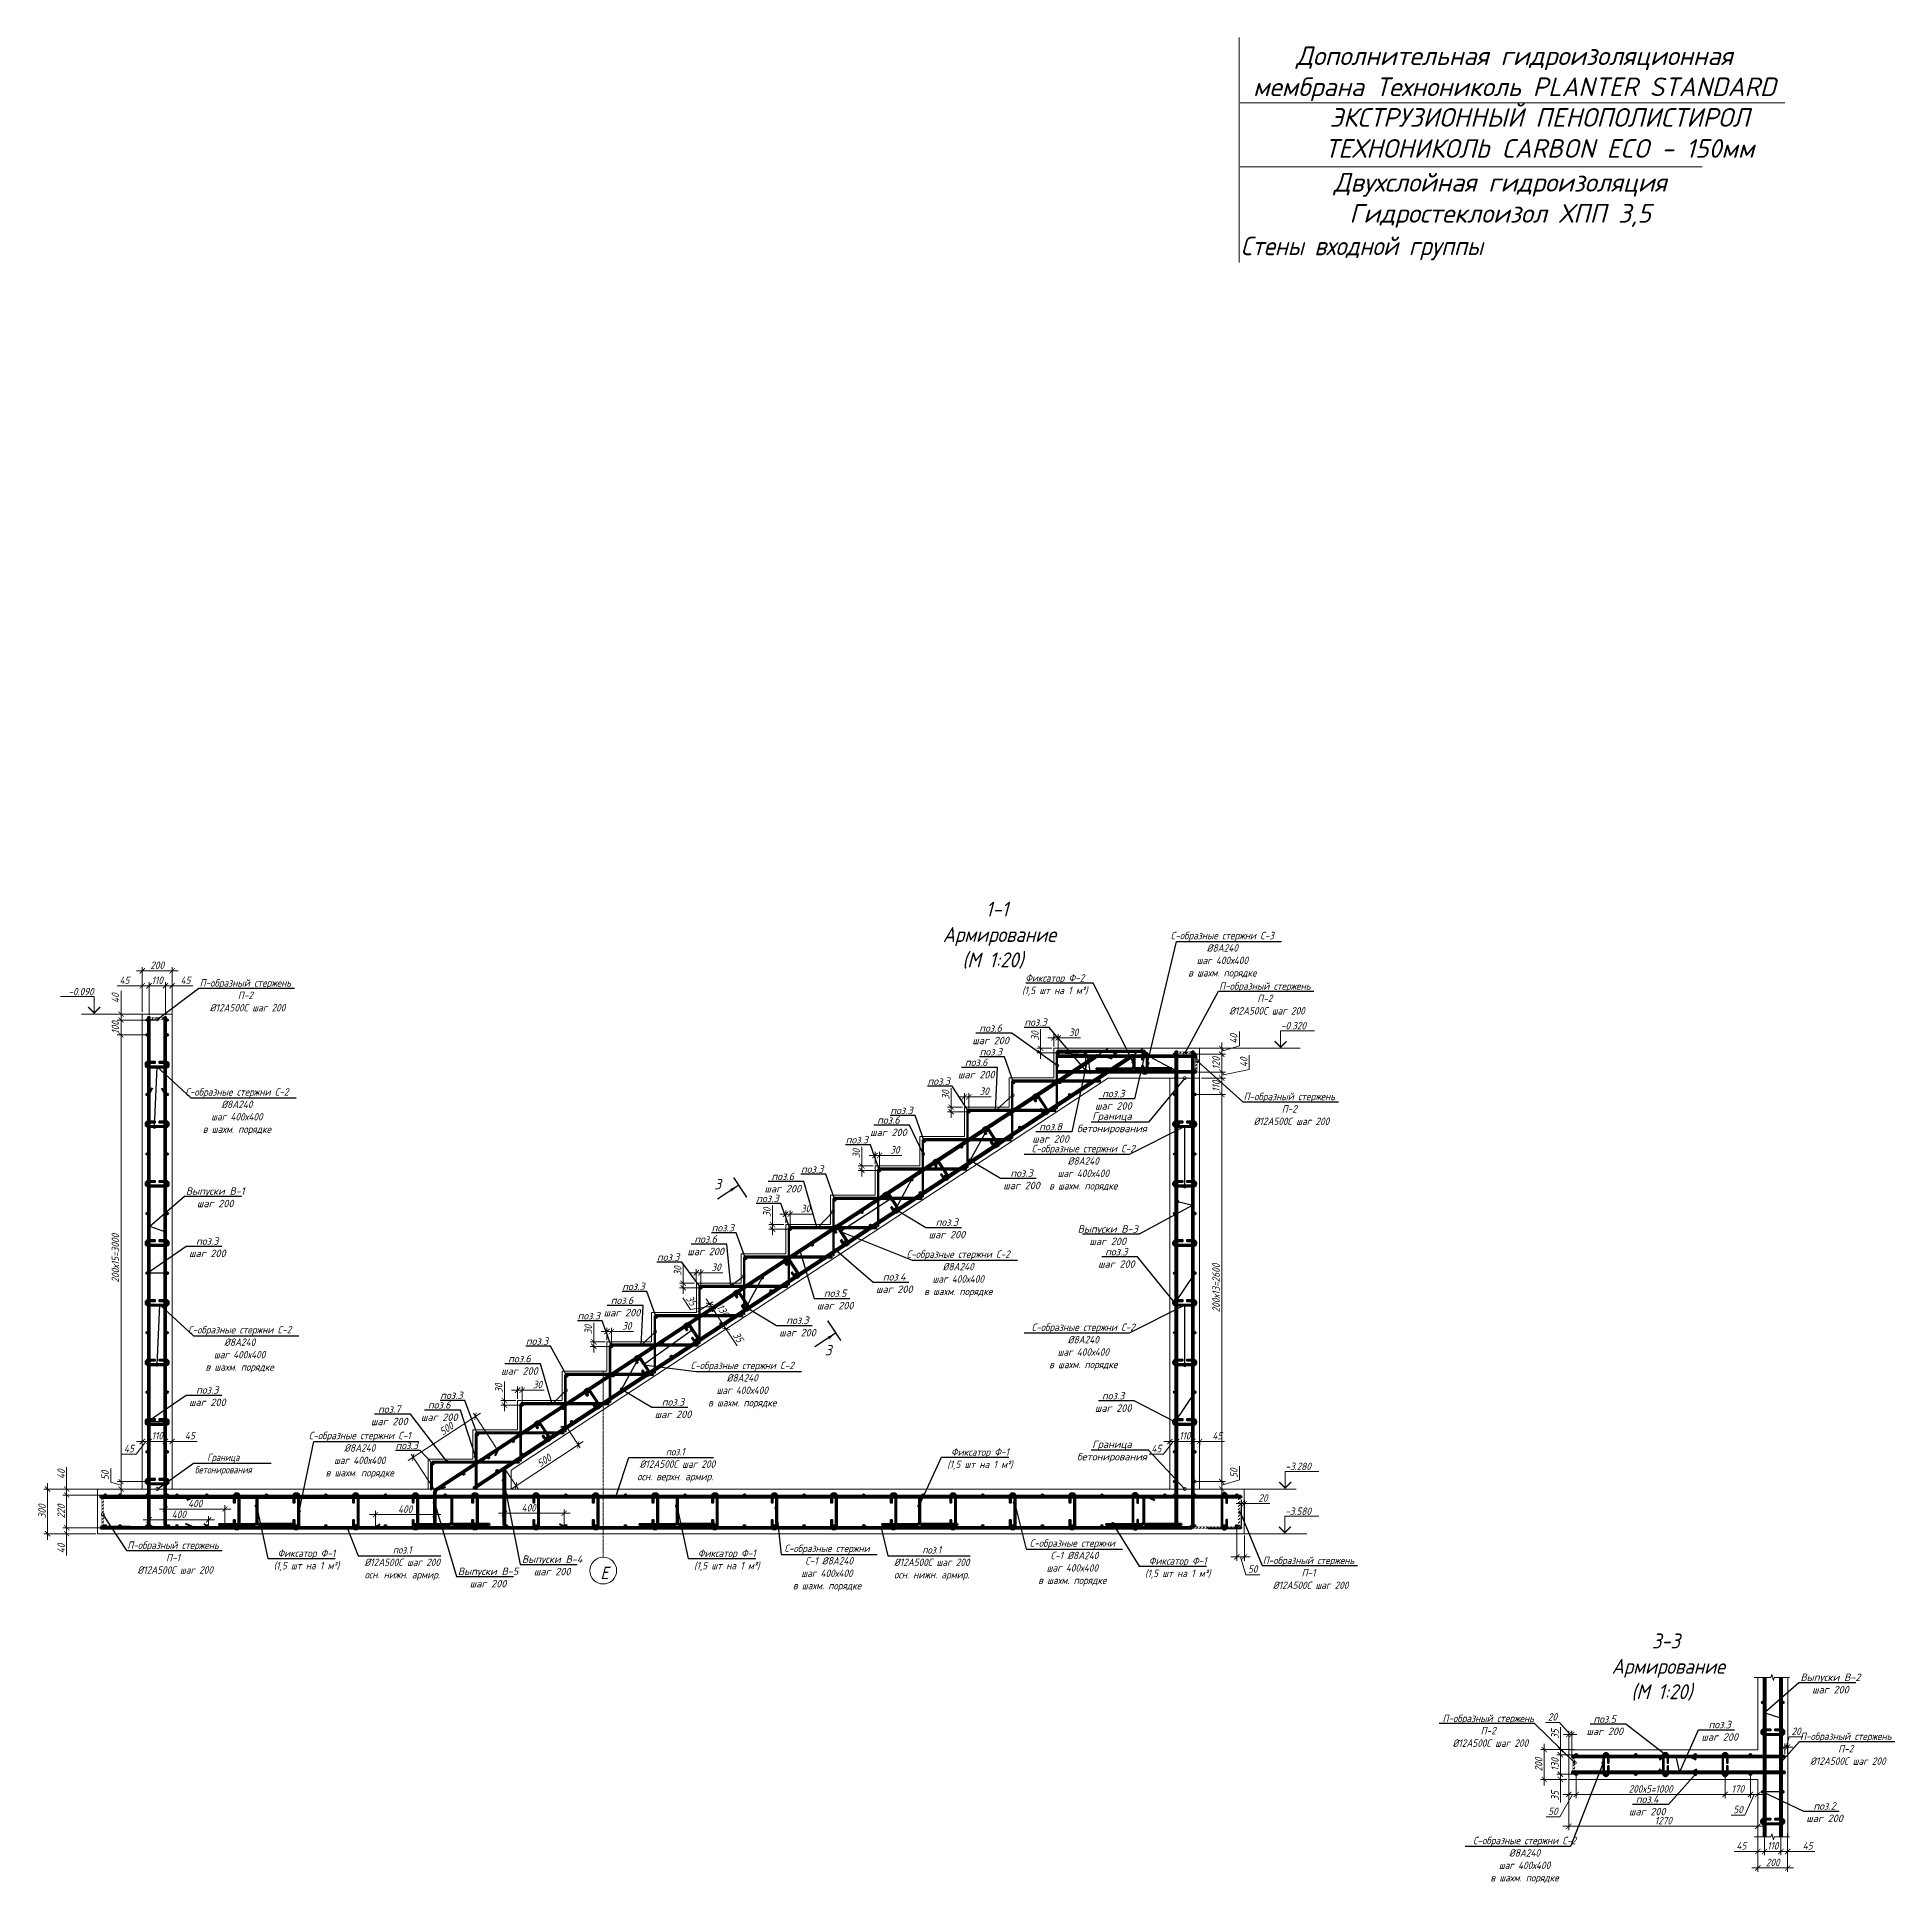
# Model space of a CAD drawing. Header units: millimetres. Extents: x 504091 to 2165846, y 135022 to 442887.
# Drawn here: x 1271961 to 1284435, y 232465 to 244867 of the extents above; entities that cross this region are included whole.
import ezdxf
from ezdxf import colors
from ezdxf.entities.mleader import LeaderData, LeaderLine
from ezdxf.math import Vec2, Vec3

# ---------------------------------------------------------------- set-up
doc = ezdxf.new("R2010")
doc.units = ezdxf.units.MM
doc.linetypes.add('ADSK_Линия сетки', pattern=[25, 20, -2.5, 0, -2.5])
doc.linetypes.add('осеваяX2', pattern=[4, 2.5, -0.5, 0.5, -0.5])
doc.layers.get('Defpoints').update_dxf_attribs({"color": 255})
doc.layers.add('!Defpoints', color=255, linetype='Continuous', lineweight=5, plot=False)
for name, color, linetype in [('PDF _Геометрия', 7, 'Continuous'), ('PS_Обозначения', 7, 'Continuous'), ('Контур', 7, 'Continuous')]:
    doc.layers.add(name, color=color, linetype=linetype)
for name, color, linetype, lineweight in [('Аннотация', 7, 'Continuous', 9), ('Арматура 12', 26, 'Continuous', 50), ('К_Арматура 8', 134, 'Continuous', 50), ('КР_Арматура 12', 174, 'Continuous', 40), ('Монолит тонкий', 204, 'Continuous', 9), ('Оси', 165, 'осеваяX2', 13), ('Размер', 7, 'Continuous', 13), ('размеры', 7, 'Continuous', 9), ('Размеры КР', 164, 'Continuous', 9), ('СПДС_+АР_Выноски', 4, 'Continuous', 9)]:
    doc.layers.add(name, color=color, linetype=linetype, lineweight=lineweight)
doc.styles.add('GOST 2.304_new', font='isocpeur.ttf', dxfattribs={"width": 0.9, "oblique": 15})
doc.linetypes.add('зигзаг', pattern='A,0.00254,-5.08,[131,ltypeshp.shx,S=5.08,R=0,X=-5.08,Y=0],-10.16,[131,ltypeshp.shx,S=5.08,R=180,X=5.08,Y=0],-5.08', length=20.32254)
doc.dimstyles.new('SPDS 1_20', dxfattribs={"dimscale": 20, "dimtxt": 2.5, "dimasz": 1.77, "dimexe": 1.25, "dimexo": 0.625, "dimtad": 1, "dimdec": 0, "dimrnd": 0.001, "dimtxsty": 'GOST 2.304_new', "dimblk": 'ARCHTICK', "dimcen": 2.5, "dimdle": 2, "dimclrt": 256, "dimadec": 0, "dimazin": 2, "dimtfac": 0.75, "dimtdec": 0, "dimtmove": 1, "dimatfit": 3, "dimfxl": 0, "dimtolj": 1, "dimlwd": 9, "dimlwe": 9, "dimarcsym": 0})
pattern_1 = [(45, (225339.935, 27105.381), (-11.22532015, 11.22532015), [])]

msp = doc.modelspace()

# ---------------------------------------------------------------- texts
at = {"layer": 'PS_Обозначения', "style": 'GOST 2.304_new', "oblique": 15, "width": 0.9}
for p in [(1276509.0301, 237129.2041), (1277250.8014, 236013.7121)]:
    msp.add_text('3', height=70, dxfattribs=at).set_placement(p)
at = {"layer": 'Аннотация', "lineweight": 9, "char_height": 100, "attachment_point": 1, "line_spacing_factor": 1.022766, "style": 'GOST 2.304_new'}
for s, insert in [('\\pi809.54186;1-1\\P\\pi521.54186;Армирование  \\P\\pi652.7277;(М 1:20)', (1277520.4763, 239060.8564)), ('\\pi791.54186;3-3\\P\\pi521.54186;Армирование  \\P\\pi652.7277;(М 1:20)', (1282012.0622, 234145.666))]:
    msp.add_mtext_dynamic_manual_height_columns(s, width=1780.878636, gutter_width=1000, heights=[793.4837], dxfattribs=dict(at, insert=insert))
at = {"layer": 'Оси', "insert": (1275770.2654, 234552.8824), "char_height": 84, "width": 55.728, "attachment_point": 5, "line_spacing_factor": 1.022766, "style": 'GOST 2.304_new'}
msp.add_mtext('\\pt89.999,180.0015,270.0005,359.9995,449.9985,540.001,630,719.999,810.0015,900.0005,989.9995,1079.9985,1170.001,1260,1349.999,1440.0015,1530.0005,1619.9995,1709.9985,1800.001,1890,1979.999,2070.0015,2160.0005,2249.9995,2339.9985,2430.001,2520,2609.999,2700.0015,2790.0005,2879.9995;Е', dxfattribs=at)
at = {"layer": 'Размер', "ltscale": 20, "insert": (1281880.4553, 244804.5648), "char_height": 125, "width": 3630.396291, "attachment_point": 2, "style": 'GOST 2.304_new', "bg_fill": 2}
msp.add_mtext('\\A1;{\\W1;Дополнительная гидроизоляционная мембрана Технониколь PLANTER STANDARD}', dxfattribs=at)
at = {"layer": 'размеры', "ltscale": 50, "style": 'GOST 2.304_new', "oblique": 15, "width": 0.9}
for s, p in [('-0.090', (1272170.9411, 238432.2446)), ('-0.320', (1280312.4112, 238202.4375)), ('-3.280', (1280342.4776, 235243.0446)), ('-3.580', (1280341.2532, 234942.2446))]:
    msp.add_text(s, height=50, dxfattribs=at).set_placement(p)
at = {"layer": 'СПДС_+АР_Выноски', "color": 7, "ltscale": 100, "style": 'GOST 2.304_new', "oblique": 15, "width": 0.9}
msp.add_text('Стены входной группы', height=125, dxfattribs=at).set_placement((1280043.2402, 243402.5774))

# ---------------------------------------------------------------- blocks, each defined once
blk = doc.blocks.new('_DotSmall')
at = {"color": 0, "linetype": 'ByBlock', "lineweight": 35, "const_width": 0.5}
blk.add_lwpolyline([(-0.0625, 0, 1), (0.0625, 0, 1)], format="xyb", close=True, dxfattribs=at)
blk = doc.blocks.new('A$C087e266e')
at = {"layer": 'К_Арматура 8', "ltscale": 40}
for p, q in [((-29, 68), (-29, -93)), ((-21, 68), (-21, -93)), ((-279, -103), (-39, -103)), ((-279, -103), (-279, -111)), ((-279, -111), (-39, -111)), ((229, -103), (-11, -103)), ((229, -111), (-11, -111)), ((229, -103), (229, -111))]:
    blk.add_line(p, q, dxfattribs=at)
for centre, radius, start, end in [((-25, 68), 4, 0, 180), ((-39, -93), 10, 270, 0), ((-39, -93), 18, 270, 321.0576), ((-11, -93), 18, 180, 270), ((-11, -93), 10, 180, 270)]:
    blk.add_arc(centre, radius, start, end, dxfattribs=at)
blk = doc.blocks.new('_ArchTick')
at = {"color": 0, "linetype": 'ByBlock', "const_width": 0.15}
blk.add_lwpolyline([(-0.5, -0.5), (0.5, 0.5)], dxfattribs=at)
blk = doc.blocks.new('*D2904')
at = {"layer": 'Defpoints', "color": 0, "lineweight": 20, "transparency": 16777216}
for p in [(1272159, 234856), (1272367, 234816), (1272387, 234856)]:
    blk.add_point(p, dxfattribs=at)
at = {"layer": 'Размеры КР', "color": 0, "lineweight": 9, "transparency": 16777216}
for p, q in [((1272159, 234776), (1272159, 234896)), ((1272375, 234856), (1272134, 234856)), ((1272355, 234816), (1272134, 234816)), ((1272159, 234669), (1272159, 234816))]:
    blk.add_line(p, q, dxfattribs=at)
at = {"layer": 'Размеры КР', "color": 0, "lineweight": 9, "transparency": 16777216, "xscale": 35.4, "yscale": 35.4, "zscale": 35.4}
for p, rotation in [((1272159, 234856), 90), ((1272159, 234816), 270)]:
    blk.add_blockref('_ArchTick', p, dxfattribs=dict(at, rotation=rotation))
at = {"layer": 'Размеры КР', "lineweight": 20, "transparency": 16777216, "insert": (1272122, 234717), "char_height": 50, "attachment_point": 5, "rotation": 90, "style": 'GOST 2.304_new'}
blk.add_mtext('\\A1;40', dxfattribs=at)
blk = doc.blocks.new('*D2905')
at = {"layer": 'Defpoints', "color": 0, "lineweight": 20, "transparency": 16777216}
for p in [(1272159, 235076), (1272417, 235076), (1272387, 234856)]:
    blk.add_point(p, dxfattribs=at)
at = {"layer": 'Размеры КР', "color": 0, "lineweight": 9, "transparency": 16777216}
for p, q in [((1272405, 235076), (1272134, 235076)), ((1272159, 234816), (1272159, 235116)), ((1272375, 234856), (1272134, 234856))]:
    blk.add_line(p, q, dxfattribs=at)
at = {"layer": 'Размеры КР', "color": 0, "lineweight": 9, "transparency": 16777216, "xscale": 35.4, "yscale": 35.4, "zscale": 35.4}
for p, rotation in [((1272159, 235076), 90), ((1272159, 234856), 270)]:
    blk.add_blockref('_ArchTick', p, dxfattribs=dict(at, rotation=rotation))
at = {"layer": 'Размеры КР', "lineweight": 20, "transparency": 16777216, "insert": (1272122, 234966), "char_height": 50, "attachment_point": 5, "rotation": 90, "style": 'GOST 2.304_new'}
blk.add_mtext('\\A1;220', dxfattribs=at)
blk = doc.blocks.new('*D2906')
at = {"layer": 'Defpoints', "color": 0, "lineweight": 20, "transparency": 16777216}
for p in [(1272159, 235116), (1272405, 235116), (1272417, 235076)]:
    blk.add_point(p, dxfattribs=at)
at = {"layer": 'Размеры КР', "color": 0, "lineweight": 9, "transparency": 16777216}
for p, q in [((1272159, 235264), (1272159, 235116)), ((1272159, 235036), (1272159, 235156)), ((1272392, 235116), (1272134, 235116)), ((1272405, 235076), (1272134, 235076))]:
    blk.add_line(p, q, dxfattribs=at)
at = {"layer": 'Размеры КР', "color": 0, "lineweight": 9, "transparency": 16777216, "xscale": 35.4, "yscale": 35.4, "zscale": 35.4}
for p, rotation in [((1272159, 235116), 90), ((1272159, 235076), 270)]:
    blk.add_blockref('_ArchTick', p, dxfattribs=dict(at, rotation=rotation))
at = {"layer": 'Размеры КР', "lineweight": 20, "transparency": 16777216, "insert": (1272122, 235216), "char_height": 50, "attachment_point": 5, "rotation": 90, "style": 'GOST 2.304_new'}
blk.add_mtext('\\A1;40', dxfattribs=at)
blk = doc.blocks.new('*D2907')
at = {"layer": 'Defpoints', "color": 0, "lineweight": 20, "transparency": 16777216}
for p in [(1272263, 235116), (1272031, 234816), (1272263, 234816)]:
    blk.add_point(p, dxfattribs=at)
at = {"layer": 'Размеры КР', "color": 0, "lineweight": 9, "transparency": 16777216}
for p, q in [((1272031, 235156), (1272031, 234776)), ((1272251, 235116), (1272006, 235116)), ((1272251, 234816), (1272006, 234816))]:
    blk.add_line(p, q, dxfattribs=at)
at = {"layer": 'Размеры КР', "color": 0, "lineweight": 9, "transparency": 16777216, "xscale": 35.4, "yscale": 35.4, "zscale": 35.4}
for p, rotation in [((1272031, 235116), 90), ((1272031, 234816), 270)]:
    blk.add_blockref('_ArchTick', p, dxfattribs=dict(at, rotation=rotation))
at = {"layer": 'Размеры КР', "lineweight": 20, "transparency": 16777216, "insert": (1271994, 234966), "char_height": 50, "attachment_point": 5, "rotation": 90, "style": 'GOST 2.304_new'}
blk.add_mtext('\\A1;300', dxfattribs=at)
blk = doc.blocks.new('*D2908')
at = {"layer": 'Defpoints', "color": 0, "lineweight": 20, "transparency": 16777216}
for p in [(1272822, 235446), (1272822, 235436), (1272867, 235446)]:
    blk.add_point(p, dxfattribs=at)
at = {"layer": 'Размеры КР', "color": 0, "lineweight": 9, "transparency": 16777216}
for p, q in [((1272907, 235436), (1272782, 235436)), ((1272822, 235434), (1272822, 235411)), ((1273035, 235436), (1272867, 235436)), ((1272867, 235434), (1272867, 235411))]:
    blk.add_line(p, q, dxfattribs=at)
at = {"layer": 'Размеры КР', "color": 0, "lineweight": 9, "transparency": 16777216, "xscale": 35.4, "yscale": 35.4, "zscale": 35.4, "rotation": 180}
blk.add_blockref('_ArchTick', (1272822, 235436), dxfattribs=at)
at = {"layer": 'Размеры КР', "color": 0, "lineweight": 9, "transparency": 16777216, "xscale": 35.4, "yscale": 35.4, "zscale": 35.4}
blk.add_blockref('_ArchTick', (1272867, 235436), dxfattribs=at)
at = {"layer": 'Размеры КР', "lineweight": 20, "transparency": 16777216, "insert": (1272986, 235474), "char_height": 50, "attachment_point": 5, "style": 'GOST 2.304_new'}
blk.add_mtext('\\A1;45', dxfattribs=at)
blk = doc.blocks.new('*D2909')
at = {"layer": 'Defpoints', "color": 0, "lineweight": 20, "transparency": 16777216}
for p in [(1272712, 235440), (1272712, 235436), (1272822, 235446)]:
    blk.add_point(p, dxfattribs=at)
at = {"layer": 'Размеры КР', "color": 0, "lineweight": 9, "transparency": 16777216}
for p, q in [((1272862, 235436), (1272672, 235436)), ((1272712, 235427), (1272712, 235411)), ((1272822, 235434), (1272822, 235411))]:
    blk.add_line(p, q, dxfattribs=at)
at = {"layer": 'Размеры КР', "color": 0, "lineweight": 9, "transparency": 16777216, "xscale": 35.4, "yscale": 35.4, "zscale": 35.4, "rotation": 180}
blk.add_blockref('_ArchTick', (1272712, 235436), dxfattribs=at)
at = {"layer": 'Размеры КР', "color": 0, "lineweight": 9, "transparency": 16777216, "xscale": 35.4, "yscale": 35.4, "zscale": 35.4}
blk.add_blockref('_ArchTick', (1272822, 235436), dxfattribs=at)
at = {"layer": 'Размеры КР', "lineweight": 20, "transparency": 16777216, "insert": (1272767, 235474), "char_height": 50, "attachment_point": 5, "style": 'GOST 2.304_new'}
blk.add_mtext('\\A1;110', dxfattribs=at)
blk = doc.blocks.new('*D2910')
at = {"layer": 'Defpoints', "color": 0, "lineweight": 20, "transparency": 16777216}
for p in [(1272667, 235442), (1272667, 235435), (1272712, 235439)]:
    blk.add_point(p, dxfattribs=at)
at = {"layer": 'Размеры КР', "color": 0, "lineweight": 9, "transparency": 16777216}
for p, q in [((1272690, 235435), (1272625, 235351)), ((1272752, 235435), (1272627, 235435)), ((1272667, 235430), (1272667, 235410)), ((1272712, 235426), (1272712, 235410)), ((1272625, 235351), (1272528, 235351))]:
    blk.add_line(p, q, dxfattribs=at)
at = {"layer": 'Размеры КР', "color": 0, "lineweight": 9, "transparency": 16777216, "xscale": 35.4, "yscale": 35.4, "zscale": 35.4, "rotation": 180}
blk.add_blockref('_ArchTick', (1272667, 235435), dxfattribs=at)
at = {"layer": 'Размеры КР', "color": 0, "lineweight": 9, "transparency": 16777216, "xscale": 35.4, "yscale": 35.4, "zscale": 35.4}
blk.add_blockref('_ArchTick', (1272712, 235435), dxfattribs=at)
at = {"layer": 'Размеры КР', "lineweight": 20, "transparency": 16777216, "insert": (1272577, 235388), "char_height": 50, "attachment_point": 5, "style": 'GOST 2.304_new'}
blk.add_mtext('\\A1;45', dxfattribs=at)
blk = doc.blocks.new('*D2911')
at = {"layer": 'Defpoints', "color": 0, "lineweight": 20, "transparency": 16777216}
for p in [(1272524, 235166), (1272706, 235166), (1272667, 235116)]:
    blk.add_point(p, dxfattribs=at)
at = {"layer": 'Размеры КР', "color": 0, "lineweight": 9, "transparency": 16777216}
for p, q in [((1272455, 235162), (1272455, 235254)), ((1272524, 235141), (1272455, 235162)), ((1272694, 235166), (1272499, 235166)), ((1272524, 235076), (1272524, 235206)), ((1272655, 235116), (1272499, 235116))]:
    blk.add_line(p, q, dxfattribs=at)
at = {"layer": 'Размеры КР', "color": 0, "lineweight": 9, "transparency": 16777216, "xscale": 35.4, "yscale": 35.4, "zscale": 35.4}
for p, rotation in [((1272524, 235166), 90), ((1272524, 235116), 270)]:
    blk.add_blockref('_ArchTick', p, dxfattribs=dict(at, rotation=rotation))
at = {"layer": 'Размеры КР', "lineweight": 20, "transparency": 16777216, "insert": (1272417, 235208), "char_height": 50, "attachment_point": 5, "rotation": 90, "style": 'GOST 2.304_new'}
blk.add_mtext('\\A1;50', dxfattribs=at)
blk = doc.blocks.new('*D2912')
at = {"layer": 'Defpoints', "color": 0, "lineweight": 20, "transparency": 16777216}
for p in [(1272524, 238166), (1272700, 238166), (1272706, 235166)]:
    blk.add_point(p, dxfattribs=at)
at = {"layer": 'Размеры КР', "color": 0, "lineweight": 9, "transparency": 16777216}
for p, q in [((1272688, 238166), (1272499, 238166)), ((1272524, 235126), (1272524, 238206)), ((1272694, 235166), (1272499, 235166))]:
    blk.add_line(p, q, dxfattribs=at)
at = {"layer": 'Размеры КР', "color": 0, "lineweight": 9, "transparency": 16777216, "xscale": 35.4, "yscale": 35.4, "zscale": 35.4}
for p, rotation in [((1272524, 238166), 90), ((1272524, 235166), 270)]:
    blk.add_blockref('_ArchTick', p, dxfattribs=dict(at, rotation=rotation))
at = {"layer": 'Размеры КР', "lineweight": 20, "transparency": 16777216, "insert": (1272486, 236666), "char_height": 50, "attachment_point": 5, "rotation": 90, "style": 'GOST 2.304_new'}
blk.add_mtext('\\A1;200х15=3000', dxfattribs=at)
blk = doc.blocks.new('*D2913')
at = {"layer": 'Defpoints', "color": 0, "lineweight": 20, "transparency": 16777216}
for p in [(1272524, 238266), (1272767, 238266), (1272700, 238166)]:
    blk.add_point(p, dxfattribs=at)
at = {"layer": 'Размеры КР', "color": 0, "lineweight": 9, "transparency": 16777216}
for p, q in [((1272755, 238266), (1272499, 238266)), ((1272524, 238126), (1272524, 238306)), ((1272688, 238166), (1272499, 238166))]:
    blk.add_line(p, q, dxfattribs=at)
at = {"layer": 'Размеры КР', "color": 0, "lineweight": 9, "transparency": 16777216, "xscale": 35.4, "yscale": 35.4, "zscale": 35.4}
for p, rotation in [((1272524, 238266), 90), ((1272524, 238166), 270)]:
    blk.add_blockref('_ArchTick', p, dxfattribs=dict(at, rotation=rotation))
at = {"layer": 'Размеры КР', "lineweight": 20, "transparency": 16777216, "insert": (1272486, 238216), "char_height": 50, "attachment_point": 5, "rotation": 90, "style": 'GOST 2.304_new'}
blk.add_mtext('\\A1;100', dxfattribs=at)
blk = doc.blocks.new('*D2914')
at = {"layer": 'Defpoints', "color": 0, "lineweight": 20, "transparency": 16777216}
for p in [(1272524, 238306), (1272748, 238306), (1272767, 238266)]:
    blk.add_point(p, dxfattribs=at)
at = {"layer": 'Размеры КР', "color": 0, "lineweight": 9, "transparency": 16777216}
for p, q in [((1272524, 238461), (1272524, 238306)), ((1272735, 238306), (1272499, 238306)), ((1272755, 238266), (1272499, 238266)), ((1272524, 238226), (1272524, 238346))]:
    blk.add_line(p, q, dxfattribs=at)
at = {"layer": 'Размеры КР', "color": 0, "lineweight": 9, "transparency": 16777216, "xscale": 35.4, "yscale": 35.4, "zscale": 35.4}
for p, rotation in [((1272524, 238306), 90), ((1272524, 238266), 270)]:
    blk.add_blockref('_ArchTick', p, dxfattribs=dict(at, rotation=rotation))
at = {"layer": 'Размеры КР', "lineweight": 20, "transparency": 16777216, "insert": (1272486, 238413), "char_height": 50, "attachment_point": 5, "rotation": 90, "style": 'GOST 2.304_new'}
blk.add_mtext('\\A1;40', dxfattribs=at)
blk = doc.blocks.new('*D2915')
at = {"layer": 'Defpoints', "color": 0, "lineweight": 20, "transparency": 16777216}
for p in [(1272712, 238496), (1272667, 238306), (1272712, 238286)]:
    blk.add_point(p, dxfattribs=at)
at = {"layer": 'Размеры КР', "color": 0, "lineweight": 9, "transparency": 16777216}
for p, q in [((1272667, 238319), (1272667, 238521)), ((1272712, 238299), (1272712, 238521)), ((1272498, 238496), (1272667, 238496)), ((1272627, 238496), (1272752, 238496))]:
    blk.add_line(p, q, dxfattribs=at)
at = {"layer": 'Размеры КР', "color": 0, "lineweight": 9, "transparency": 16777216, "xscale": 35.4, "yscale": 35.4, "zscale": 35.4, "rotation": 180}
blk.add_blockref('_ArchTick', (1272667, 238496), dxfattribs=at)
at = {"layer": 'Размеры КР', "color": 0, "lineweight": 9, "transparency": 16777216, "xscale": 35.4, "yscale": 35.4, "zscale": 35.4}
blk.add_blockref('_ArchTick', (1272712, 238496), dxfattribs=at)
at = {"layer": 'Размеры КР', "lineweight": 20, "transparency": 16777216, "insert": (1272547, 238533), "char_height": 50, "attachment_point": 5, "style": 'GOST 2.304_new'}
blk.add_mtext('\\A1;45', dxfattribs=at)
blk = doc.blocks.new('*D2916')
at = {"layer": 'Defpoints', "color": 0, "lineweight": 20, "transparency": 16777216}
for p in [(1272822, 238496), (1272712, 238286), (1272822, 238286)]:
    blk.add_point(p, dxfattribs=at)
at = {"layer": 'Размеры КР', "color": 0, "lineweight": 9, "transparency": 16777216}
for p, q in [((1272712, 238299), (1272712, 238521)), ((1272822, 238299), (1272822, 238521)), ((1272672, 238496), (1272862, 238496))]:
    blk.add_line(p, q, dxfattribs=at)
at = {"layer": 'Размеры КР', "color": 0, "lineweight": 9, "transparency": 16777216, "xscale": 35.4, "yscale": 35.4, "zscale": 35.4, "rotation": 180}
blk.add_blockref('_ArchTick', (1272712, 238496), dxfattribs=at)
at = {"layer": 'Размеры КР', "color": 0, "lineweight": 9, "transparency": 16777216, "xscale": 35.4, "yscale": 35.4, "zscale": 35.4}
blk.add_blockref('_ArchTick', (1272822, 238496), dxfattribs=at)
at = {"layer": 'Размеры КР', "lineweight": 20, "transparency": 16777216, "insert": (1272767, 238533), "char_height": 50, "attachment_point": 5, "style": 'GOST 2.304_new'}
blk.add_mtext('\\A1;110', dxfattribs=at)
blk = doc.blocks.new('*D2917')
at = {"layer": 'Defpoints', "color": 0, "lineweight": 20, "transparency": 16777216}
for p in [(1272867, 238496), (1272822, 238286), (1272867, 238298)]:
    blk.add_point(p, dxfattribs=at)
at = {"layer": 'Размеры КР', "color": 0, "lineweight": 9, "transparency": 16777216}
for p, q in [((1272822, 238299), (1272822, 238521)), ((1272867, 238310), (1272867, 238521)), ((1272782, 238496), (1272907, 238496)), ((1273006, 238496), (1272867, 238496))]:
    blk.add_line(p, q, dxfattribs=at)
at = {"layer": 'Размеры КР', "color": 0, "lineweight": 9, "transparency": 16777216, "xscale": 35.4, "yscale": 35.4, "zscale": 35.4, "rotation": 180}
blk.add_blockref('_ArchTick', (1272822, 238496), dxfattribs=at)
at = {"layer": 'Размеры КР', "color": 0, "lineweight": 9, "transparency": 16777216, "xscale": 35.4, "yscale": 35.4, "zscale": 35.4}
blk.add_blockref('_ArchTick', (1272867, 238496), dxfattribs=at)
at = {"layer": 'Размеры КР', "lineweight": 20, "transparency": 16777216, "insert": (1272957, 238533), "char_height": 50, "attachment_point": 5, "style": 'GOST 2.304_new'}
blk.add_mtext('\\A1;45', dxfattribs=at)
blk = doc.blocks.new('*D2918')
at = {"layer": 'Defpoints', "color": 0, "lineweight": 20, "transparency": 16777216}
for p in [(1272867, 238596), (1272867, 238378), (1272667, 238369)]:
    blk.add_point(p, dxfattribs=at)
at = {"layer": 'Размеры КР', "color": 0, "lineweight": 9, "transparency": 16777216}
for p, q in [((1272627, 238596), (1272907, 238596)), ((1272667, 238381), (1272667, 238621)), ((1272867, 238391), (1272867, 238621))]:
    blk.add_line(p, q, dxfattribs=at)
at = {"layer": 'Размеры КР', "color": 0, "lineweight": 9, "transparency": 16777216, "xscale": 35.4, "yscale": 35.4, "zscale": 35.4, "rotation": 180}
blk.add_blockref('_ArchTick', (1272667, 238596), dxfattribs=at)
at = {"layer": 'Размеры КР', "color": 0, "lineweight": 9, "transparency": 16777216, "xscale": 35.4, "yscale": 35.4, "zscale": 35.4}
blk.add_blockref('_ArchTick', (1272867, 238596), dxfattribs=at)
at = {"layer": 'Размеры КР', "lineweight": 20, "transparency": 16777216, "insert": (1272767, 238634), "char_height": 50, "attachment_point": 5, "style": 'GOST 2.304_new'}
blk.add_mtext('\\A1;200', dxfattribs=at)
blk = doc.blocks.new('*D2921')
at = {"layer": 'Defpoints', "color": 0, "lineweight": 20, "transparency": 16777216}
for p in [(1275517, 235531), (1275594, 235413), (1275099, 235256)]:
    blk.add_point(p, dxfattribs=at)
at = {"layer": 'Размеры КР', "color": 0, "lineweight": 9, "transparency": 16777216}
for p, q in [((1275524, 235520), (1275608, 235392)), ((1275143, 235116), (1275628, 235435)), ((1275106, 235246), (1275190, 235117))]:
    blk.add_line(p, q, dxfattribs=at)
at = {"layer": 'Размеры КР', "color": 0, "lineweight": 9, "transparency": 16777216, "xscale": 35.4, "yscale": 35.4, "zscale": 35.4}
for p, rotation in [((1275594, 235413), 33.31156834365187), ((1275176, 235138), 213.3115683436519)]:
    blk.add_blockref('_ArchTick', p, dxfattribs=dict(at, rotation=rotation))
at = {"layer": 'Размеры КР', "lineweight": 20, "transparency": 16777216, "insert": (1275365, 235307), "char_height": 50, "attachment_point": 5, "rotation": 33.3116, "style": 'GOST 2.304_new'}
blk.add_mtext('\\A1;500', dxfattribs=at)
blk = doc.blocks.new('*D2922')
at = {"layer": 'Defpoints', "color": 0, "lineweight": 20, "transparency": 16777216}
for p in [(1274904, 235604), (1275050, 235381), (1274632, 235107)]:
    blk.add_point(p, dxfattribs=at)
at = {"layer": 'Размеры КР', "color": 0, "lineweight": 9, "transparency": 16777216}
for p, q in [((1274452, 235308), (1274937, 235626)), ((1275043, 235392), (1274890, 235625)), ((1274625, 235117), (1274472, 235351))]:
    blk.add_line(p, q, dxfattribs=at)
at = {"layer": 'Размеры КР', "color": 0, "lineweight": 9, "transparency": 16777216, "xscale": 35.4, "yscale": 35.4, "zscale": 35.4}
for p, rotation in [((1274904, 235604), 33.29157162025434), ((1274486, 235330), 213.2915716202543)]:
    blk.add_blockref('_ArchTick', p, dxfattribs=dict(at, rotation=rotation))
at = {"layer": 'Размеры КР', "lineweight": 20, "transparency": 16777216, "insert": (1274709, 235521), "char_height": 50, "attachment_point": 5, "rotation": 33.2916, "style": 'GOST 2.304_new'}
blk.add_mtext('\\A1;500', dxfattribs=at)
blk = doc.blocks.new('*D2923')
at = {"layer": 'Defpoints', "color": 0, "lineweight": 20, "transparency": 16777216}
for p in [(1275099, 234953), (1275099, 234933), (1275499, 234856)]:
    blk.add_point(p, dxfattribs=at)
at = {"layer": 'Контур', "color": 0, "lineweight": 9, "transparency": 16777216}
for p, q in [((1275539, 234953), (1275059, 234953)), ((1275099, 234946), (1275099, 234978)), ((1275499, 234869), (1275499, 234978))]:
    blk.add_line(p, q, dxfattribs=at)
at = {"layer": 'Контур', "color": 0, "lineweight": 9, "transparency": 16777216, "xscale": 35.4, "yscale": 35.4, "zscale": 35.4, "rotation": 180}
blk.add_blockref('_ArchTick', (1275099, 234953), dxfattribs=at)
at = {"layer": 'Контур', "color": 0, "lineweight": 9, "transparency": 16777216, "xscale": 35.4, "yscale": 35.4, "zscale": 35.4}
blk.add_blockref('_ArchTick', (1275499, 234953), dxfattribs=at)
at = {"layer": 'Контур', "lineweight": 20, "transparency": 16777216, "insert": (1275261, 234990), "char_height": 50, "attachment_point": 5, "style": 'GOST 2.304_new'}
blk.add_mtext('\\A1;400', dxfattribs=at)
blk = doc.blocks.new('*D2924')
at = {"layer": 'Defpoints', "color": 0, "lineweight": 20, "transparency": 16777216}
for p in [(1274632, 234944), (1274632, 234902), (1274232, 234856)]:
    blk.add_point(p, dxfattribs=at)
at = {"layer": 'Контур', "color": 0, "lineweight": 9, "transparency": 16777216}
for p, q in [((1274192, 234944), (1274672, 234944)), ((1274232, 234869), (1274232, 234969)), ((1274632, 234915), (1274632, 234969))]:
    blk.add_line(p, q, dxfattribs=at)
at = {"layer": 'Контур', "color": 0, "lineweight": 9, "transparency": 16777216, "xscale": 35.4, "yscale": 35.4, "zscale": 35.4, "rotation": 180}
blk.add_blockref('_ArchTick', (1274232, 234944), dxfattribs=at)
at = {"layer": 'Контур', "color": 0, "lineweight": 9, "transparency": 16777216, "xscale": 35.4, "yscale": 35.4, "zscale": 35.4}
blk.add_blockref('_ArchTick', (1274632, 234944), dxfattribs=at)
at = {"layer": 'Контур', "lineweight": 20, "transparency": 16777216, "insert": (1274432, 234981), "char_height": 50, "attachment_point": 5, "style": 'GOST 2.304_new'}
blk.add_mtext('\\A1;400', dxfattribs=at)
blk = doc.blocks.new('*D2925')
at = {"layer": 'Defpoints', "color": 0, "lineweight": 20, "transparency": 16777216}
for p in [(1272822, 234982), (1272822, 234919), (1273222, 234862)]:
    blk.add_point(p, dxfattribs=at)
at = {"layer": 'Контур', "color": 0, "lineweight": 9, "transparency": 16777216}
for p, q in [((1273262, 234982), (1272782, 234982)), ((1272822, 234932), (1272822, 235007)), ((1273222, 234875), (1273222, 235007))]:
    blk.add_line(p, q, dxfattribs=at)
at = {"layer": 'Контур', "color": 0, "lineweight": 9, "transparency": 16777216, "xscale": 35.4, "yscale": 35.4, "zscale": 35.4, "rotation": 180}
blk.add_blockref('_ArchTick', (1272822, 234982), dxfattribs=at)
at = {"layer": 'Контур', "color": 0, "lineweight": 9, "transparency": 16777216, "xscale": 35.4, "yscale": 35.4, "zscale": 35.4}
blk.add_blockref('_ArchTick', (1273222, 234982), dxfattribs=at)
at = {"layer": 'Контур', "lineweight": 20, "transparency": 16777216, "insert": (1273022, 235019), "char_height": 50, "attachment_point": 5, "style": 'GOST 2.304_new'}
blk.add_mtext('\\A1;400', dxfattribs=at)
blk = doc.blocks.new('*D2926')
at = {"layer": 'Defpoints', "color": 0, "lineweight": 20, "transparency": 16777216}
for p in [(1272712, 234903), (1273112, 234909), (1273112, 234856)]:
    blk.add_point(p, dxfattribs=at)
at = {"layer": 'Контур', "color": 0, "lineweight": 9, "transparency": 16777216}
for p, q in [((1272672, 234909), (1273152, 234909)), ((1272712, 234915), (1272712, 234934)), ((1273112, 234869), (1273112, 234934))]:
    blk.add_line(p, q, dxfattribs=at)
at = {"layer": 'Контур', "color": 0, "lineweight": 9, "transparency": 16777216, "xscale": 35.4, "yscale": 35.4, "zscale": 35.4, "rotation": 180}
blk.add_blockref('_ArchTick', (1272712, 234909), dxfattribs=at)
at = {"layer": 'Контур', "color": 0, "lineweight": 9, "transparency": 16777216, "xscale": 35.4, "yscale": 35.4, "zscale": 35.4}
blk.add_blockref('_ArchTick', (1273112, 234909), dxfattribs=at)
at = {"layer": 'Контур', "lineweight": 20, "transparency": 16777216, "insert": (1272912, 234946), "char_height": 50, "attachment_point": 5, "style": 'GOST 2.304_new'}
blk.add_mtext('\\A1;400', dxfattribs=at)
blk = doc.blocks.new('*D2927')
at = {"layer": 'Defpoints', "color": 0, "lineweight": 20, "transparency": 16777216}
for p in [(1280017, 234868), (1280067, 234816), (1280017, 234660)]:
    blk.add_point(p, dxfattribs=at)
at = {"layer": 'Контур', "color": 0, "lineweight": 9, "transparency": 16777216}
for p, q in [((1280017, 234856), (1280017, 234635)), ((1280067, 234804), (1280067, 234635)), ((1280107, 234660), (1279977, 234660)), ((1280042, 234660), (1280077, 234541)), ((1280077, 234541), (1280170, 234541))]:
    blk.add_line(p, q, dxfattribs=at)
at = {"layer": 'Контур', "color": 0, "lineweight": 9, "transparency": 16777216, "xscale": 35.4, "yscale": 35.4, "zscale": 35.4, "rotation": 180}
blk.add_blockref('_ArchTick', (1280017, 234660), dxfattribs=at)
at = {"layer": 'Контур', "color": 0, "lineweight": 9, "transparency": 16777216, "xscale": 35.4, "yscale": 35.4, "zscale": 35.4}
blk.add_blockref('_ArchTick', (1280067, 234660), dxfattribs=at)
at = {"layer": 'Контур', "lineweight": 20, "transparency": 16777216, "insert": (1280123, 234579), "char_height": 50, "attachment_point": 5, "style": 'GOST 2.304_new'}
blk.add_mtext('\\A1;50', dxfattribs=at)
blk = doc.blocks.new('*D2928')
at = {"layer": 'Defpoints', "color": 0, "lineweight": 20, "transparency": 16777216}
for p in [(1280067, 235018), (1280047, 234856), (1280067, 234856)]:
    blk.add_point(p, dxfattribs=at)
at = {"layer": 'Контур', "color": 0, "lineweight": 9, "transparency": 16777216}
for p, q in [((1280047, 235018), (1280011, 235018)), ((1280047, 234869), (1280047, 235043)), ((1280047, 235018), (1280067, 235018)), ((1280047, 235018), (1280067, 235018)), ((1280067, 234869), (1280067, 235043)), ((1280067, 235018), (1280102, 235018)), ((1280238, 235018), (1280067, 235018))]:
    blk.add_line(p, q, dxfattribs=at)
at = {"layer": 'Контур', "color": 0, "lineweight": 9, "transparency": 16777216, "xscale": 35.4, "yscale": 35.4, "zscale": 35.4}
blk.add_blockref('_ArchTick', (1280047, 235018), dxfattribs=at)
at = {"layer": 'Контур', "color": 0, "lineweight": 9, "transparency": 16777216, "xscale": 35.4, "yscale": 35.4, "zscale": 35.4, "rotation": 180}
blk.add_blockref('_ArchTick', (1280067, 235018), dxfattribs=at)
at = {"layer": 'Контур', "lineweight": 20, "transparency": 16777216, "insert": (1280192, 235056), "char_height": 50, "attachment_point": 5, "style": 'GOST 2.304_new'}
blk.add_mtext('\\A1;20', dxfattribs=at)
blk = doc.blocks.new('*D2929')
at = {"layer": 'Defpoints', "color": 0, "lineweight": 20, "transparency": 16777216}
for p in [(1276387, 236301), (1276406, 236272), (1276495, 236330)]:
    blk.add_point(p, dxfattribs=at)
at = {"layer": 'Размеры КР', "color": 0, "lineweight": 9, "transparency": 16777216}
for p, q in [((1276347, 236323), (1276296, 236400)), ((1276454, 236393), (1276517, 236297)), ((1276486, 236345), (1276347, 236323)), ((1276398, 236308), (1276497, 236373)), ((1276417, 236279), (1276516, 236344))]:
    blk.add_line(p, q, dxfattribs=at)
at = {"layer": 'Размеры КР', "color": 0, "lineweight": 9, "transparency": 16777216, "xscale": 35.4, "yscale": 35.4, "zscale": 35.4}
for p, rotation in [((1276476, 236360), 123.291571621016), ((1276495, 236330), 303.291571621016)]:
    blk.add_blockref('_ArchTick', p, dxfattribs=dict(at, rotation=rotation))
at = {"layer": 'Размеры КР', "lineweight": 20, "transparency": 16777216, "insert": (1276353, 236382), "char_height": 50, "attachment_point": 5, "rotation": 303.2916, "style": 'GOST 2.304_new'}
blk.add_mtext('\\A1;35', dxfattribs=at)
blk = doc.blocks.new('*D2930')
at = {"layer": 'Defpoints', "color": 0, "lineweight": 20, "transparency": 16777216}
for p in [(1276406, 236272), (1276536, 236202), (1276567, 236222)]:
    blk.add_point(p, dxfattribs=at)
at = {"layer": 'Размеры КР', "color": 0, "lineweight": 9, "transparency": 16777216}
for p, q in [((1276417, 236279), (1276516, 236344)), ((1276473, 236364), (1276588, 236188)), ((1276547, 236209), (1276587, 236235))]:
    blk.add_line(p, q, dxfattribs=at)
at = {"layer": 'Размеры КР', "color": 0, "lineweight": 9, "transparency": 16777216, "xscale": 35.4, "yscale": 35.4, "zscale": 35.4}
for p, rotation in [((1276495, 236330), 123.291571621016), ((1276567, 236222), 303.291571621016)]:
    blk.add_blockref('_ArchTick', p, dxfattribs=dict(at, rotation=rotation))
at = {"layer": 'Размеры КР', "lineweight": 20, "transparency": 16777216, "insert": (1276565, 236316), "char_height": 50, "attachment_point": 5, "rotation": 303.2916, "style": 'GOST 2.304_new'}
blk.add_mtext('\\A1;130', dxfattribs=at)
blk = doc.blocks.new('*D2931')
at = {"layer": 'Defpoints', "color": 0, "lineweight": 20, "transparency": 16777216}
for p in [(1276537, 236201), (1276556, 236172), (1276586, 236192)]:
    blk.add_point(p, dxfattribs=at)
at = {"layer": 'Размеры КР', "color": 0, "lineweight": 9, "transparency": 16777216}
for p, q in [((1276545, 236254), (1276608, 236158)), ((1276547, 236208), (1276588, 236235)), ((1276567, 236179), (1276607, 236205)), ((1276662, 236077), (1276586, 236192))]:
    blk.add_line(p, q, dxfattribs=at)
at = {"layer": 'Размеры КР', "color": 0, "lineweight": 9, "transparency": 16777216, "xscale": 35.4, "yscale": 35.4, "zscale": 35.4}
for p, rotation in [((1276567, 236221), 123.291571621016), ((1276586, 236192), 303.291571621016)]:
    blk.add_blockref('_ArchTick', p, dxfattribs=dict(at, rotation=rotation))
at = {"layer": 'Размеры КР', "lineweight": 20, "transparency": 16777216, "insert": (1276668, 236136), "char_height": 50, "attachment_point": 5, "rotation": 303.2916, "style": 'GOST 2.304_new'}
blk.add_mtext('\\A1;35', dxfattribs=at)
blk = doc.blocks.new('*D2932')
at = {"layer": 'Defpoints', "color": 0, "lineweight": 20, "transparency": 16777216}
for p in [(1278187, 237680), (1278217, 237750), (1278217, 237650)]:
    blk.add_point(p, dxfattribs=at)
at = {"layer": 'Контур', "color": 0, "lineweight": 9, "transparency": 16777216}
for p, q in [((1278187, 237693), (1278187, 237775)), ((1278217, 237663), (1278217, 237775)), ((1278147, 237750), (1278257, 237750)), ((1278366, 237750), (1278217, 237750))]:
    blk.add_line(p, q, dxfattribs=at)
at = {"layer": 'Контур', "color": 0, "lineweight": 9, "transparency": 16777216, "xscale": 35.4, "yscale": 35.4, "zscale": 35.4, "rotation": 180}
blk.add_blockref('_ArchTick', (1278187, 237750), dxfattribs=at)
at = {"layer": 'Контур', "color": 0, "lineweight": 9, "transparency": 16777216, "xscale": 35.4, "yscale": 35.4, "zscale": 35.4}
blk.add_blockref('_ArchTick', (1278217, 237750), dxfattribs=at)
at = {"layer": 'Контур', "lineweight": 20, "transparency": 16777216, "insert": (1278320, 237788), "char_height": 50, "attachment_point": 5, "style": 'GOST 2.304_new'}
blk.add_mtext('\\A1;30', dxfattribs=at)
blk = doc.blocks.new('*D2933')
at = {"layer": 'Defpoints', "color": 0, "lineweight": 20, "transparency": 16777216}
for p in [(1278099, 237650), (1278187, 237680), (1278217, 237650)]:
    blk.add_point(p, dxfattribs=at)
at = {"layer": 'Контур', "color": 0, "lineweight": 9, "transparency": 16777216}
for p, q in [((1278099, 237809), (1278099, 237680)), ((1278175, 237680), (1278074, 237680)), ((1278205, 237650), (1278074, 237650)), ((1278099, 237720), (1278099, 237610))]:
    blk.add_line(p, q, dxfattribs=at)
at = {"layer": 'Контур', "color": 0, "lineweight": 9, "transparency": 16777216, "xscale": 35.4, "yscale": 35.4, "zscale": 35.4}
for p, rotation in [((1278099, 237680), 90), ((1278099, 237650), 270)]:
    blk.add_blockref('_ArchTick', p, dxfattribs=dict(at, rotation=rotation))
at = {"layer": 'Контур', "lineweight": 20, "transparency": 16777216, "insert": (1278061, 237763), "char_height": 50, "attachment_point": 5, "rotation": 90, "style": 'GOST 2.304_new'}
blk.add_mtext('\\A1;30', dxfattribs=at)
blk = doc.blocks.new('*D2934')
at = {"layer": 'Defpoints', "color": 0, "lineweight": 20, "transparency": 16777216}
for p in [(1278817, 238146), (1278787, 238076), (1278817, 238046)]:
    blk.add_point(p, dxfattribs=at)
at = {"layer": 'Контур', "color": 0, "lineweight": 9, "transparency": 16777216}
for p, q in [((1278747, 238146), (1278857, 238146)), ((1278787, 238089), (1278787, 238171)), ((1278817, 238059), (1278817, 238171)), ((1278966, 238146), (1278817, 238146))]:
    blk.add_line(p, q, dxfattribs=at)
at = {"layer": 'Контур', "color": 0, "lineweight": 9, "transparency": 16777216, "xscale": 35.4, "yscale": 35.4, "zscale": 35.4, "rotation": 180}
blk.add_blockref('_ArchTick', (1278787, 238146), dxfattribs=at)
at = {"layer": 'Контур', "color": 0, "lineweight": 9, "transparency": 16777216, "xscale": 35.4, "yscale": 35.4, "zscale": 35.4}
blk.add_blockref('_ArchTick', (1278817, 238146), dxfattribs=at)
at = {"layer": 'Контур', "lineweight": 20, "transparency": 16777216, "insert": (1278920, 238184), "char_height": 50, "attachment_point": 5, "style": 'GOST 2.304_new'}
blk.add_mtext('\\A1;30', dxfattribs=at)
blk = doc.blocks.new('*D2935')
at = {"layer": 'Defpoints', "color": 0, "lineweight": 20, "transparency": 16777216}
for p in [(1278699, 238046), (1278787, 238076), (1278817, 238046)]:
    blk.add_point(p, dxfattribs=at)
at = {"layer": 'Контур', "color": 0, "lineweight": 9, "transparency": 16777216}
for p, q in [((1278699, 238205), (1278699, 238076)), ((1278775, 238076), (1278674, 238076)), ((1278805, 238046), (1278674, 238046)), ((1278699, 238116), (1278699, 238006))]:
    blk.add_line(p, q, dxfattribs=at)
at = {"layer": 'Контур', "color": 0, "lineweight": 9, "transparency": 16777216, "xscale": 35.4, "yscale": 35.4, "zscale": 35.4}
for p, rotation in [((1278699, 238076), 90), ((1278699, 238046), 270)]:
    blk.add_blockref('_ArchTick', p, dxfattribs=dict(at, rotation=rotation))
at = {"layer": 'Контур', "lineweight": 20, "transparency": 16777216, "insert": (1278661, 238159), "char_height": 50, "attachment_point": 5, "rotation": 90, "style": 'GOST 2.304_new'}
blk.add_mtext('\\A1;30', dxfattribs=at)
blk = doc.blocks.new('*D2936')
at = {"layer": 'Defpoints', "color": 0, "lineweight": 20, "transparency": 16777216}
for p in [(1277587, 237286), (1277617, 237356), (1277617, 237256)]:
    blk.add_point(p, dxfattribs=at)
at = {"layer": 'Контур', "color": 0, "lineweight": 9, "transparency": 16777216}
for p, q in [((1277587, 237299), (1277587, 237381)), ((1277617, 237269), (1277617, 237381)), ((1277547, 237356), (1277657, 237356)), ((1277766, 237356), (1277617, 237356))]:
    blk.add_line(p, q, dxfattribs=at)
at = {"layer": 'Контур', "color": 0, "lineweight": 9, "transparency": 16777216, "xscale": 35.4, "yscale": 35.4, "zscale": 35.4, "rotation": 180}
blk.add_blockref('_ArchTick', (1277587, 237356), dxfattribs=at)
at = {"layer": 'Контур', "color": 0, "lineweight": 9, "transparency": 16777216, "xscale": 35.4, "yscale": 35.4, "zscale": 35.4}
blk.add_blockref('_ArchTick', (1277617, 237356), dxfattribs=at)
at = {"layer": 'Контур', "lineweight": 20, "transparency": 16777216, "insert": (1277720, 237394), "char_height": 50, "attachment_point": 5, "style": 'GOST 2.304_new'}
blk.add_mtext('\\A1;30', dxfattribs=at)
blk = doc.blocks.new('*D2937')
at = {"layer": 'Defpoints', "color": 0, "lineweight": 20, "transparency": 16777216}
for p in [(1277499, 237256), (1277587, 237286), (1277617, 237256)]:
    blk.add_point(p, dxfattribs=at)
at = {"layer": 'Контур', "color": 0, "lineweight": 9, "transparency": 16777216}
for p, q in [((1277499, 237415), (1277499, 237286)), ((1277575, 237286), (1277474, 237286)), ((1277605, 237256), (1277474, 237256)), ((1277499, 237326), (1277499, 237216))]:
    blk.add_line(p, q, dxfattribs=at)
at = {"layer": 'Контур', "color": 0, "lineweight": 9, "transparency": 16777216, "xscale": 35.4, "yscale": 35.4, "zscale": 35.4}
for p, rotation in [((1277499, 237286), 90), ((1277499, 237256), 270)]:
    blk.add_blockref('_ArchTick', p, dxfattribs=dict(at, rotation=rotation))
at = {"layer": 'Контур', "lineweight": 20, "transparency": 16777216, "insert": (1277461, 237369), "char_height": 50, "attachment_point": 5, "rotation": 90, "style": 'GOST 2.304_new'}
blk.add_mtext('\\A1;30', dxfattribs=at)
blk = doc.blocks.new('*D2938')
at = {"layer": 'Defpoints', "color": 0, "lineweight": 20, "transparency": 16777216}
for p in [(1276987, 236892), (1277017, 236962), (1277017, 236862)]:
    blk.add_point(p, dxfattribs=at)
at = {"layer": 'Контур', "color": 0, "lineweight": 9, "transparency": 16777216}
for p, q in [((1276947, 236962), (1277057, 236962)), ((1276987, 236905), (1276987, 236987)), ((1277017, 236875), (1277017, 236987)), ((1277166, 236962), (1277017, 236962))]:
    blk.add_line(p, q, dxfattribs=at)
at = {"layer": 'Контур', "color": 0, "lineweight": 9, "transparency": 16777216, "xscale": 35.4, "yscale": 35.4, "zscale": 35.4, "rotation": 180}
blk.add_blockref('_ArchTick', (1276987, 236962), dxfattribs=at)
at = {"layer": 'Контур', "color": 0, "lineweight": 9, "transparency": 16777216, "xscale": 35.4, "yscale": 35.4, "zscale": 35.4}
blk.add_blockref('_ArchTick', (1277017, 236962), dxfattribs=at)
at = {"layer": 'Контур', "lineweight": 20, "transparency": 16777216, "insert": (1277120, 237000), "char_height": 50, "attachment_point": 5, "style": 'GOST 2.304_new'}
blk.add_mtext('\\A1;30', dxfattribs=at)
blk = doc.blocks.new('*D2939')
at = {"layer": 'Defpoints', "color": 0, "lineweight": 20, "transparency": 16777216}
for p in [(1276987, 236892), (1276899, 236862), (1277017, 236862)]:
    blk.add_point(p, dxfattribs=at)
at = {"layer": 'Контур', "color": 0, "lineweight": 9, "transparency": 16777216}
for p, q in [((1276899, 237021), (1276899, 236892)), ((1276975, 236892), (1276874, 236892)), ((1276899, 236932), (1276899, 236822)), ((1277005, 236862), (1276874, 236862))]:
    blk.add_line(p, q, dxfattribs=at)
at = {"layer": 'Контур', "color": 0, "lineweight": 9, "transparency": 16777216, "xscale": 35.4, "yscale": 35.4, "zscale": 35.4}
for p, rotation in [((1276899, 236892), 90), ((1276899, 236862), 270)]:
    blk.add_blockref('_ArchTick', p, dxfattribs=dict(at, rotation=rotation))
at = {"layer": 'Контур', "lineweight": 20, "transparency": 16777216, "insert": (1276861, 236975), "char_height": 50, "attachment_point": 5, "rotation": 90, "style": 'GOST 2.304_new'}
blk.add_mtext('\\A1;30', dxfattribs=at)
blk = doc.blocks.new('*D2940')
at = {"layer": 'Defpoints', "color": 0, "lineweight": 20, "transparency": 16777216}
for p in [(1276417, 236568), (1276387, 236498), (1276417, 236468)]:
    blk.add_point(p, dxfattribs=at)
at = {"layer": 'Контур', "color": 0, "lineweight": 9, "transparency": 16777216}
for p, q in [((1276347, 236568), (1276457, 236568)), ((1276387, 236511), (1276387, 236593)), ((1276417, 236481), (1276417, 236593)), ((1276566, 236568), (1276417, 236568))]:
    blk.add_line(p, q, dxfattribs=at)
at = {"layer": 'Контур', "color": 0, "lineweight": 9, "transparency": 16777216, "xscale": 35.4, "yscale": 35.4, "zscale": 35.4, "rotation": 180}
blk.add_blockref('_ArchTick', (1276387, 236568), dxfattribs=at)
at = {"layer": 'Контур', "color": 0, "lineweight": 9, "transparency": 16777216, "xscale": 35.4, "yscale": 35.4, "zscale": 35.4}
blk.add_blockref('_ArchTick', (1276417, 236568), dxfattribs=at)
at = {"layer": 'Контур', "lineweight": 20, "transparency": 16777216, "insert": (1276520, 236606), "char_height": 50, "attachment_point": 5, "style": 'GOST 2.304_new'}
blk.add_mtext('\\A1;30', dxfattribs=at)
blk = doc.blocks.new('*D2941')
at = {"layer": 'Defpoints', "color": 0, "lineweight": 20, "transparency": 16777216}
for p in [(1276299, 236468), (1276387, 236498), (1276417, 236468)]:
    blk.add_point(p, dxfattribs=at)
at = {"layer": 'Контур', "color": 0, "lineweight": 9, "transparency": 16777216}
for p, q in [((1276299, 236627), (1276299, 236498)), ((1276299, 236538), (1276299, 236428)), ((1276375, 236498), (1276274, 236498)), ((1276405, 236468), (1276274, 236468))]:
    blk.add_line(p, q, dxfattribs=at)
at = {"layer": 'Контур', "color": 0, "lineweight": 9, "transparency": 16777216, "xscale": 35.4, "yscale": 35.4, "zscale": 35.4}
for p, rotation in [((1276299, 236498), 90), ((1276299, 236468), 270)]:
    blk.add_blockref('_ArchTick', p, dxfattribs=dict(at, rotation=rotation))
at = {"layer": 'Контур', "lineweight": 20, "transparency": 16777216, "insert": (1276261, 236581), "char_height": 50, "attachment_point": 5, "rotation": 90, "style": 'GOST 2.304_new'}
blk.add_mtext('\\A1;30', dxfattribs=at)
blk = doc.blocks.new('*D2942')
at = {"layer": 'Defpoints', "color": 0, "lineweight": 20, "transparency": 16777216}
for p in [(1275817, 236174), (1275787, 236104), (1275817, 236074)]:
    blk.add_point(p, dxfattribs=at)
at = {"layer": 'Контур', "color": 0, "lineweight": 9, "transparency": 16777216}
for p, q in [((1275747, 236174), (1275857, 236174)), ((1275787, 236117), (1275787, 236199)), ((1275817, 236087), (1275817, 236199)), ((1275966, 236174), (1275817, 236174))]:
    blk.add_line(p, q, dxfattribs=at)
at = {"layer": 'Контур', "color": 0, "lineweight": 9, "transparency": 16777216, "xscale": 35.4, "yscale": 35.4, "zscale": 35.4, "rotation": 180}
blk.add_blockref('_ArchTick', (1275787, 236174), dxfattribs=at)
at = {"layer": 'Контур', "color": 0, "lineweight": 9, "transparency": 16777216, "xscale": 35.4, "yscale": 35.4, "zscale": 35.4}
blk.add_blockref('_ArchTick', (1275817, 236174), dxfattribs=at)
at = {"layer": 'Контур', "lineweight": 20, "transparency": 16777216, "insert": (1275920, 236212), "char_height": 50, "attachment_point": 5, "style": 'GOST 2.304_new'}
blk.add_mtext('\\A1;30', dxfattribs=at)
blk = doc.blocks.new('*D2943')
at = {"layer": 'Defpoints', "color": 0, "lineweight": 20, "transparency": 16777216}
for p in [(1275699, 236074), (1275787, 236104), (1275817, 236074)]:
    blk.add_point(p, dxfattribs=at)
at = {"layer": 'Контур', "color": 0, "lineweight": 9, "transparency": 16777216}
for p, q in [((1275699, 236233), (1275699, 236104)), ((1275699, 236144), (1275699, 236034)), ((1275775, 236104), (1275674, 236104)), ((1275805, 236074), (1275674, 236074))]:
    blk.add_line(p, q, dxfattribs=at)
at = {"layer": 'Контур', "color": 0, "lineweight": 9, "transparency": 16777216, "xscale": 35.4, "yscale": 35.4, "zscale": 35.4}
for p, rotation in [((1275699, 236104), 90), ((1275699, 236074), 270)]:
    blk.add_blockref('_ArchTick', p, dxfattribs=dict(at, rotation=rotation))
at = {"layer": 'Контур', "lineweight": 20, "transparency": 16777216, "insert": (1275661, 236187), "char_height": 50, "attachment_point": 5, "rotation": 90, "style": 'GOST 2.304_new'}
blk.add_mtext('\\A1;30', dxfattribs=at)
blk = doc.blocks.new('*D2944')
at = {"layer": 'Defpoints', "color": 0, "lineweight": 20, "transparency": 16777216}
for p in [(1275217, 235780), (1275187, 235710), (1275217, 235680)]:
    blk.add_point(p, dxfattribs=at)
at = {"layer": 'Контур', "color": 0, "lineweight": 9, "transparency": 16777216}
for p, q in [((1275147, 235780), (1275257, 235780)), ((1275187, 235723), (1275187, 235805)), ((1275217, 235693), (1275217, 235805)), ((1275366, 235780), (1275217, 235780))]:
    blk.add_line(p, q, dxfattribs=at)
at = {"layer": 'Контур', "color": 0, "lineweight": 9, "transparency": 16777216, "xscale": 35.4, "yscale": 35.4, "zscale": 35.4, "rotation": 180}
blk.add_blockref('_ArchTick', (1275187, 235780), dxfattribs=at)
at = {"layer": 'Контур', "color": 0, "lineweight": 9, "transparency": 16777216, "xscale": 35.4, "yscale": 35.4, "zscale": 35.4}
blk.add_blockref('_ArchTick', (1275217, 235780), dxfattribs=at)
at = {"layer": 'Контур', "lineweight": 20, "transparency": 16777216, "insert": (1275320, 235818), "char_height": 50, "attachment_point": 5, "style": 'GOST 2.304_new'}
blk.add_mtext('\\A1;30', dxfattribs=at)
blk = doc.blocks.new('*D2945')
at = {"layer": 'Defpoints', "color": 0, "lineweight": 20, "transparency": 16777216}
for p in [(1275099, 235680), (1275187, 235710), (1275217, 235680)]:
    blk.add_point(p, dxfattribs=at)
at = {"layer": 'Контур', "color": 0, "lineweight": 9, "transparency": 16777216}
for p, q in [((1275099, 235839), (1275099, 235710)), ((1275175, 235710), (1275074, 235710)), ((1275205, 235680), (1275074, 235680)), ((1275099, 235750), (1275099, 235640))]:
    blk.add_line(p, q, dxfattribs=at)
at = {"layer": 'Контур', "color": 0, "lineweight": 9, "transparency": 16777216, "xscale": 35.4, "yscale": 35.4, "zscale": 35.4}
for p, rotation in [((1275099, 235710), 90), ((1275099, 235680), 270)]:
    blk.add_blockref('_ArchTick', p, dxfattribs=dict(at, rotation=rotation))
at = {"layer": 'Контур', "lineweight": 20, "transparency": 16777216, "insert": (1275061, 235793), "char_height": 50, "attachment_point": 5, "rotation": 90, "style": 'GOST 2.304_new'}
blk.add_mtext('\\A1;30', dxfattribs=at)
blk = doc.blocks.new('A$C22cdb02d')
at = {"layer": 'К_Арматура 8', "ltscale": 40}
for p, q in [((242, 72), (242, 10)), ((250, 72), (250, 10)), ((-8, 0), (232, 0)), ((-8, 0), (-8, -8)), ((-8, -8), (232, -8)), ((500, 0), (260, 0)), ((500, -8), (260, -8)), ((500, 0), (500, -8))]:
    blk.add_line(p, q, dxfattribs=at)
for centre, radius, start, end in [((232, 10), 10, 270, 0), ((232, 10), 18, 270, 0), ((246, 72), 4, 0, 180), ((260, 10), 10, 180, 270), ((260, 10), 18, 218.9424, 270)]:
    blk.add_arc(centre, radius, start, end, dxfattribs=at)
blk = doc.blocks.new('*D2947')
at = {"layer": 'Defpoints', "color": 0, "lineweight": 20, "transparency": 16777216}
for p in [(1279722, 235446), (1279722, 235436), (1279767, 235446)]:
    blk.add_point(p, dxfattribs=at)
at = {"layer": 'Размеры КР', "color": 0, "lineweight": 9, "transparency": 16777216}
for p, q in [((1279807, 235436), (1279682, 235436)), ((1279722, 235434), (1279722, 235411)), ((1279934, 235436), (1279767, 235436)), ((1279767, 235434), (1279767, 235411))]:
    blk.add_line(p, q, dxfattribs=at)
at = {"layer": 'Размеры КР', "color": 0, "lineweight": 9, "transparency": 16777216, "xscale": 35.4, "yscale": 35.4, "zscale": 35.4, "rotation": 180}
blk.add_blockref('_ArchTick', (1279722, 235436), dxfattribs=at)
at = {"layer": 'Размеры КР', "color": 0, "lineweight": 9, "transparency": 16777216, "xscale": 35.4, "yscale": 35.4, "zscale": 35.4}
blk.add_blockref('_ArchTick', (1279767, 235436), dxfattribs=at)
at = {"layer": 'Размеры КР', "lineweight": 20, "transparency": 16777216, "insert": (1279885, 235474), "char_height": 50, "attachment_point": 5, "style": 'GOST 2.304_new'}
blk.add_mtext('\\A1;45', dxfattribs=at)
blk = doc.blocks.new('*D2948')
at = {"layer": 'Defpoints', "color": 0, "lineweight": 20, "transparency": 16777216}
for p in [(1279612, 235440), (1279612, 235436), (1279722, 235446)]:
    blk.add_point(p, dxfattribs=at)
at = {"layer": 'Размеры КР', "color": 0, "lineweight": 9, "transparency": 16777216}
for p, q in [((1279762, 235436), (1279572, 235436)), ((1279612, 235427), (1279612, 235411)), ((1279722, 235434), (1279722, 235411))]:
    blk.add_line(p, q, dxfattribs=at)
at = {"layer": 'Размеры КР', "color": 0, "lineweight": 9, "transparency": 16777216, "xscale": 35.4, "yscale": 35.4, "zscale": 35.4, "rotation": 180}
blk.add_blockref('_ArchTick', (1279612, 235436), dxfattribs=at)
at = {"layer": 'Размеры КР', "color": 0, "lineweight": 9, "transparency": 16777216, "xscale": 35.4, "yscale": 35.4, "zscale": 35.4}
blk.add_blockref('_ArchTick', (1279722, 235436), dxfattribs=at)
at = {"layer": 'Размеры КР', "lineweight": 20, "transparency": 16777216, "insert": (1279667, 235474), "char_height": 50, "attachment_point": 5, "style": 'GOST 2.304_new'}
blk.add_mtext('\\A1;110', dxfattribs=at)
blk = doc.blocks.new('*D2949')
at = {"layer": 'Defpoints', "color": 0, "lineweight": 20, "transparency": 16777216}
for p in [(1279567, 235442), (1279567, 235435), (1279612, 235439)]:
    blk.add_point(p, dxfattribs=at)
at = {"layer": 'Размеры КР', "color": 0, "lineweight": 9, "transparency": 16777216}
for p, q in [((1279589, 235435), (1279525, 235351)), ((1279652, 235435), (1279527, 235435)), ((1279567, 235430), (1279567, 235410)), ((1279612, 235426), (1279612, 235410)), ((1279525, 235351), (1279428, 235351))]:
    blk.add_line(p, q, dxfattribs=at)
at = {"layer": 'Размеры КР', "color": 0, "lineweight": 9, "transparency": 16777216, "xscale": 35.4, "yscale": 35.4, "zscale": 35.4, "rotation": 180}
blk.add_blockref('_ArchTick', (1279567, 235435), dxfattribs=at)
at = {"layer": 'Размеры КР', "color": 0, "lineweight": 9, "transparency": 16777216, "xscale": 35.4, "yscale": 35.4, "zscale": 35.4}
blk.add_blockref('_ArchTick', (1279612, 235435), dxfattribs=at)
at = {"layer": 'Размеры КР', "lineweight": 20, "transparency": 16777216, "insert": (1279476, 235388), "char_height": 50, "attachment_point": 5, "style": 'GOST 2.304_new'}
blk.add_mtext('\\A1;45', dxfattribs=at)
blk = doc.blocks.new('*D2950')
at = {"layer": 'Defpoints', "color": 0, "lineweight": 20, "transparency": 16777216}
for p in [(1279733, 235166), (1279915, 235166), (1279767, 235116)]:
    blk.add_point(p, dxfattribs=at)
at = {"layer": 'Контур', "color": 0, "lineweight": 9, "transparency": 16777216}
for p, q in [((1280034, 235177), (1280034, 235269)), ((1279746, 235166), (1279940, 235166)), ((1279915, 235076), (1279915, 235206)), ((1279915, 235141), (1280034, 235177)), ((1279779, 235116), (1279940, 235116))]:
    blk.add_line(p, q, dxfattribs=at)
at = {"layer": 'Контур', "color": 0, "lineweight": 9, "transparency": 16777216, "xscale": 35.4, "yscale": 35.4, "zscale": 35.4}
for p, rotation in [((1279915, 235166), 90), ((1279915, 235116), 270)]:
    blk.add_blockref('_ArchTick', p, dxfattribs=dict(at, rotation=rotation))
at = {"layer": 'Контур', "lineweight": 20, "transparency": 16777216, "insert": (1279996, 235223), "char_height": 50, "attachment_point": 5, "rotation": 90, "style": 'GOST 2.304_new'}
blk.add_mtext('\\A1;50', dxfattribs=at)
blk = doc.blocks.new('*D2951')
at = {"layer": 'Defpoints', "color": 0, "lineweight": 20, "transparency": 16777216}
for p in [(1279734, 237766), (1279915, 237766), (1279733, 235166)]:
    blk.add_point(p, dxfattribs=at)
at = {"layer": 'Контур', "color": 0, "lineweight": 9, "transparency": 16777216}
for p, q in [((1279746, 237766), (1279940, 237766)), ((1279915, 235126), (1279915, 237806)), ((1279746, 235166), (1279940, 235166))]:
    blk.add_line(p, q, dxfattribs=at)
at = {"layer": 'Контур', "color": 0, "lineweight": 9, "transparency": 16777216, "xscale": 35.4, "yscale": 35.4, "zscale": 35.4}
for p, rotation in [((1279915, 237766), 90), ((1279915, 235166), 270)]:
    blk.add_blockref('_ArchTick', p, dxfattribs=dict(at, rotation=rotation))
at = {"layer": 'Контур', "lineweight": 20, "transparency": 16777216, "insert": (1279877, 236466), "char_height": 50, "attachment_point": 5, "rotation": 90, "style": 'GOST 2.304_new'}
blk.add_mtext('\\A1;200х13=2600', dxfattribs=at)
blk = doc.blocks.new('*D2999')
at = {"layer": 'Defpoints', "color": 0, "lineweight": 20, "transparency": 16777216}
for p in [(1279733, 238036), (1279767, 238076), (1279915, 238036)]:
    blk.add_point(p, dxfattribs=at)
at = {"layer": 'Контур', "color": 0, "lineweight": 9, "transparency": 16777216}
for p, q in [((1280034, 238092), (1280034, 238189)), ((1279746, 238036), (1279940, 238036)), ((1279779, 238076), (1279940, 238076)), ((1279915, 238116), (1279915, 237996)), ((1279915, 238056), (1280034, 238092))]:
    blk.add_line(p, q, dxfattribs=at)
at = {"layer": 'Контур', "color": 0, "lineweight": 9, "transparency": 16777216, "xscale": 35.4, "yscale": 35.4, "zscale": 35.4}
for p, rotation in [((1279915, 238076), 90), ((1279915, 238036), 270)]:
    blk.add_blockref('_ArchTick', p, dxfattribs=dict(at, rotation=rotation))
at = {"layer": 'Контур', "lineweight": 20, "transparency": 16777216, "insert": (1279996, 238140), "char_height": 50, "attachment_point": 5, "rotation": 90, "style": 'GOST 2.304_new'}
blk.add_mtext('\\A1;40', dxfattribs=at)
blk = doc.blocks.new('*D3000')
at = {"layer": 'Defpoints', "color": 0, "lineweight": 20, "transparency": 16777216}
for p in [(1279733, 238036), (1279747, 237916), (1279915, 237916)]:
    blk.add_point(p, dxfattribs=at)
at = {"layer": 'Контур', "color": 0, "lineweight": 9, "transparency": 16777216}
for p, q in [((1279746, 238036), (1279940, 238036)), ((1279915, 238076), (1279915, 237876)), ((1279759, 237916), (1279940, 237916))]:
    blk.add_line(p, q, dxfattribs=at)
at = {"layer": 'Контур', "color": 0, "lineweight": 9, "transparency": 16777216, "xscale": 35.4, "yscale": 35.4, "zscale": 35.4}
for p, rotation in [((1279915, 238036), 90), ((1279915, 237916), 270)]:
    blk.add_blockref('_ArchTick', p, dxfattribs=dict(at, rotation=rotation))
at = {"layer": 'Контур', "lineweight": 20, "transparency": 16777216, "insert": (1279877, 237976), "char_height": 50, "attachment_point": 5, "rotation": 90, "style": 'GOST 2.304_new'}
blk.add_mtext('\\A1;120', dxfattribs=at)
blk = doc.blocks.new('*D3001')
at = {"layer": 'Defpoints', "color": 0, "lineweight": 20, "transparency": 16777216}
for p in [(1279747, 237916), (1279778, 237876), (1279915, 237876)]:
    blk.add_point(p, dxfattribs=at)
at = {"layer": 'Контур', "color": 0, "lineweight": 9, "transparency": 16777216}
for p, q in [((1280100, 237934), (1280100, 238030)), ((1279759, 237916), (1279940, 237916)), ((1279915, 237956), (1279915, 237836)), ((1279915, 237896), (1280100, 237934)), ((1279791, 237876), (1279940, 237876))]:
    blk.add_line(p, q, dxfattribs=at)
at = {"layer": 'Контур', "color": 0, "lineweight": 9, "transparency": 16777216, "xscale": 35.4, "yscale": 35.4, "zscale": 35.4}
for p, rotation in [((1279915, 237916), 90), ((1279915, 237876), 270)]:
    blk.add_blockref('_ArchTick', p, dxfattribs=dict(at, rotation=rotation))
at = {"layer": 'Контур', "lineweight": 20, "transparency": 16777216, "insert": (1280063, 237982), "char_height": 50, "attachment_point": 5, "rotation": 90, "style": 'GOST 2.304_new'}
blk.add_mtext('\\A1;40', dxfattribs=at)
blk = doc.blocks.new('*D3002')
at = {"layer": 'Defpoints', "color": 0, "lineweight": 20, "transparency": 16777216}
for p in [(1279767, 237876), (1279800, 237766), (1279915, 237766)]:
    blk.add_point(p, dxfattribs=at)
at = {"layer": 'Контур', "color": 0, "lineweight": 9, "transparency": 16777216}
for p, q in [((1279915, 237916), (1279915, 237726)), ((1279779, 237876), (1279940, 237876)), ((1279813, 237766), (1279940, 237766))]:
    blk.add_line(p, q, dxfattribs=at)
at = {"layer": 'Контур', "color": 0, "lineweight": 9, "transparency": 16777216, "xscale": 35.4, "yscale": 35.4, "zscale": 35.4}
for p, rotation in [((1279915, 237876), 90), ((1279915, 237766), 270)]:
    blk.add_blockref('_ArchTick', p, dxfattribs=dict(at, rotation=rotation))
at = {"layer": 'Контур', "lineweight": 20, "transparency": 16777216, "insert": (1279877, 237821), "char_height": 50, "attachment_point": 5, "rotation": 90, "style": 'GOST 2.304_new'}
blk.add_mtext('\\A1;110', dxfattribs=at)
blk = doc.blocks.new('*D3003')
at = {"layer": 'Defpoints', "color": 0, "lineweight": 20, "transparency": 16777216}
for p in [(1282189, 233366), (1282295, 233366), (1282295, 233331)]:
    blk.add_point(p, dxfattribs=at)
at = {"layer": 'Контур', "color": 0, "lineweight": 9, "transparency": 16777216}
for p, q in [((1282189, 233517), (1282189, 233366)), ((1282189, 233291), (1282189, 233406)), ((1282283, 233366), (1282164, 233366)), ((1282283, 233331), (1282164, 233331))]:
    blk.add_line(p, q, dxfattribs=at)
at = {"layer": 'Контур', "color": 0, "lineweight": 9, "transparency": 16777216, "xscale": 35.4, "yscale": 35.4, "zscale": 35.4}
for p, rotation in [((1282189, 233366), 90), ((1282189, 233331), 270)]:
    blk.add_blockref('_ArchTick', p, dxfattribs=dict(at, rotation=rotation))
at = {"layer": 'Контур', "lineweight": 20, "transparency": 16777216, "insert": (1282152, 233471), "char_height": 50, "attachment_point": 5, "rotation": 90, "style": 'GOST 2.304_new'}
blk.add_mtext('\\A1;35', dxfattribs=at)
blk = doc.blocks.new('*D3004')
at = {"layer": 'Defpoints', "color": 0, "lineweight": 20, "transparency": 16777216}
for p in [(1282245, 233166), (1282295, 233201), (1282295, 233065)]:
    blk.add_point(p, dxfattribs=at)
at = {"layer": 'Контур', "color": 0, "lineweight": 9, "transparency": 16777216}
for p, q in [((1282245, 233153), (1282245, 233040)), ((1282295, 233188), (1282295, 233040)), ((1282270, 233065), (1282185, 232915)), ((1282205, 233065), (1282335, 233065)), ((1282185, 232915), (1282093, 232915))]:
    blk.add_line(p, q, dxfattribs=at)
at = {"layer": 'Контур', "color": 0, "lineweight": 9, "transparency": 16777216, "xscale": 35.4, "yscale": 35.4, "zscale": 35.4, "rotation": 180}
blk.add_blockref('_ArchTick', (1282245, 233065), dxfattribs=at)
at = {"layer": 'Контур', "color": 0, "lineweight": 9, "transparency": 16777216, "xscale": 35.4, "yscale": 35.4, "zscale": 35.4}
blk.add_blockref('_ArchTick', (1282295, 233065), dxfattribs=at)
at = {"layer": 'Контур', "lineweight": 20, "transparency": 16777216, "insert": (1282139, 232952), "char_height": 50, "attachment_point": 5, "style": 'GOST 2.304_new'}
blk.add_mtext('\\A1;50', dxfattribs=at)
blk = doc.blocks.new('*D3005')
at = {"layer": 'Defpoints', "color": 0, "lineweight": 20, "transparency": 16777216}
for p in [(1282295, 233331), (1282189, 233201), (1282295, 233201)]:
    blk.add_point(p, dxfattribs=at)
at = {"layer": 'Контур', "color": 0, "lineweight": 9, "transparency": 16777216}
for p, q in [((1282283, 233331), (1282164, 233331)), ((1282189, 233371), (1282189, 233161)), ((1282283, 233201), (1282164, 233201))]:
    blk.add_line(p, q, dxfattribs=at)
at = {"layer": 'Контур', "color": 0, "lineweight": 9, "transparency": 16777216, "xscale": 35.4, "yscale": 35.4, "zscale": 35.4}
for p, rotation in [((1282189, 233331), 90), ((1282189, 233201), 270)]:
    blk.add_blockref('_ArchTick', p, dxfattribs=dict(at, rotation=rotation))
at = {"layer": 'Контур', "lineweight": 20, "transparency": 16777216, "insert": (1282152, 233266), "char_height": 50, "attachment_point": 5, "rotation": 90, "style": 'GOST 2.304_new'}
blk.add_mtext('\\A1;130', dxfattribs=at)
blk = doc.blocks.new('*D3006')
at = {"layer": 'Defpoints', "color": 0, "lineweight": 20, "transparency": 16777216}
for p in [(1282189, 233166), (1282245, 233166), (1282295, 233201)]:
    blk.add_point(p, dxfattribs=at)
at = {"layer": 'Контур', "color": 0, "lineweight": 9, "transparency": 16777216}
for p, q in [((1282283, 233201), (1282164, 233201)), ((1282233, 233166), (1282164, 233166)), ((1282189, 233241), (1282189, 233126)), ((1282189, 233010), (1282189, 233166))]:
    blk.add_line(p, q, dxfattribs=at)
at = {"layer": 'Контур', "color": 0, "lineweight": 9, "transparency": 16777216, "xscale": 35.4, "yscale": 35.4, "zscale": 35.4}
for p, rotation in [((1282189, 233201), 90), ((1282189, 233166), 270)]:
    blk.add_blockref('_ArchTick', p, dxfattribs=dict(at, rotation=rotation))
at = {"layer": 'Контур', "lineweight": 20, "transparency": 16777216, "insert": (1282152, 233056), "char_height": 50, "attachment_point": 5, "rotation": 90, "style": 'GOST 2.304_new'}
blk.add_mtext('\\A1;35', dxfattribs=at)
blk = doc.blocks.new('*D3007')
at = {"layer": 'Defpoints', "color": 0, "lineweight": 20, "transparency": 16777216}
for p in [(1282234, 233366), (1282081, 233166), (1282233, 233166)]:
    blk.add_point(p, dxfattribs=at)
at = {"layer": 'Контур', "color": 0, "lineweight": 9, "transparency": 16777216}
for p, q in [((1282081, 233406), (1282081, 233126)), ((1282221, 233366), (1282056, 233366)), ((1282220, 233166), (1282056, 233166))]:
    blk.add_line(p, q, dxfattribs=at)
at = {"layer": 'Контур', "color": 0, "lineweight": 9, "transparency": 16777216, "xscale": 35.4, "yscale": 35.4, "zscale": 35.4}
for p, rotation in [((1282081, 233366), 90), ((1282081, 233166), 270)]:
    blk.add_blockref('_ArchTick', p, dxfattribs=dict(at, rotation=rotation))
at = {"layer": 'Контур', "lineweight": 20, "transparency": 16777216, "insert": (1282043, 233266), "char_height": 50, "attachment_point": 5, "rotation": 90, "style": 'GOST 2.304_new'}
blk.add_mtext('\\A1;200', dxfattribs=at)
blk = doc.blocks.new('*D3008')
at = {"layer": 'Defpoints', "color": 0, "lineweight": 20, "transparency": 16777216}
for p in [(1283695, 233325), (1283715, 233383), (1283715, 233328)]:
    blk.add_point(p, dxfattribs=at)
at = {"layer": 'Контур', "color": 0, "lineweight": 9, "transparency": 16777216}
for p, q in [((1283695, 233337), (1283695, 233408)), ((1283705, 233383), (1283726, 233451)), ((1283715, 233340), (1283715, 233408)), ((1283726, 233451), (1283818, 233451)), ((1283695, 233383), (1283660, 233383)), ((1283695, 233383), (1283715, 233383)), ((1283695, 233383), (1283715, 233383)), ((1283715, 233383), (1283750, 233383))]:
    blk.add_line(p, q, dxfattribs=at)
at = {"layer": 'Контур', "color": 0, "lineweight": 9, "transparency": 16777216, "xscale": 35.4, "yscale": 35.4, "zscale": 35.4}
blk.add_blockref('_ArchTick', (1283695, 233383), dxfattribs=at)
at = {"layer": 'Контур', "color": 0, "lineweight": 9, "transparency": 16777216, "xscale": 35.4, "yscale": 35.4, "zscale": 35.4, "rotation": 180}
blk.add_blockref('_ArchTick', (1283715, 233383), dxfattribs=at)
at = {"layer": 'Контур', "lineweight": 20, "transparency": 16777216, "insert": (1283772, 233489), "char_height": 50, "attachment_point": 5, "style": 'GOST 2.304_new'}
blk.add_mtext('\\A1;20', dxfattribs=at)
blk = doc.blocks.new('*D3009')
at = {"layer": 'Defpoints', "color": 0, "lineweight": 20, "transparency": 16777216}
for p in [(1282245, 233467), (1282245, 233331), (1282265, 233319)]:
    blk.add_point(p, dxfattribs=at)
at = {"layer": 'Контур', "color": 0, "lineweight": 9, "transparency": 16777216}
for p, q in [((1282182, 233548), (1282090, 233548)), ((1282255, 233467), (1282182, 233548)), ((1282245, 233467), (1282210, 233467)), ((1282245, 233343), (1282245, 233492)), ((1282265, 233467), (1282245, 233467)), ((1282265, 233467), (1282245, 233467)), ((1282265, 233331), (1282265, 233492)), ((1282265, 233467), (1282300, 233467))]:
    blk.add_line(p, q, dxfattribs=at)
at = {"layer": 'Контур', "color": 0, "lineweight": 9, "transparency": 16777216, "xscale": 35.4, "yscale": 35.4, "zscale": 35.4}
blk.add_blockref('_ArchTick', (1282245, 233467), dxfattribs=at)
at = {"layer": 'Контур', "color": 0, "lineweight": 9, "transparency": 16777216, "xscale": 35.4, "yscale": 35.4, "zscale": 35.4, "rotation": 180}
blk.add_blockref('_ArchTick', (1282265, 233467), dxfattribs=at)
at = {"layer": 'Контур', "lineweight": 20, "transparency": 16777216, "insert": (1282136, 233586), "char_height": 50, "attachment_point": 5, "style": 'GOST 2.304_new'}
blk.add_mtext('\\A1;20', dxfattribs=at)
blk = doc.blocks.new('*D3010')
at = {"layer": 'Defpoints', "color": 0, "lineweight": 20, "transparency": 16777216}
for p in [(1282295, 233201), (1283295, 233201), (1283295, 233065)]:
    blk.add_point(p, dxfattribs=at)
at = {"layer": 'Контур', "color": 0, "lineweight": 9, "transparency": 16777216}
for p, q in [((1282295, 233188), (1282295, 233040)), ((1283295, 233188), (1283295, 233040)), ((1282255, 233065), (1283335, 233065))]:
    blk.add_line(p, q, dxfattribs=at)
at = {"layer": 'Контур', "color": 0, "lineweight": 9, "transparency": 16777216, "xscale": 35.4, "yscale": 35.4, "zscale": 35.4, "rotation": 180}
blk.add_blockref('_ArchTick', (1282295, 233065), dxfattribs=at)
at = {"layer": 'Контур', "color": 0, "lineweight": 9, "transparency": 16777216, "xscale": 35.4, "yscale": 35.4, "zscale": 35.4}
blk.add_blockref('_ArchTick', (1283295, 233065), dxfattribs=at)
at = {"layer": 'Контур', "lineweight": 20, "transparency": 16777216, "insert": (1282795, 233102), "char_height": 50, "attachment_point": 5, "style": 'GOST 2.304_new'}
blk.add_mtext('\\A1;200х5=1000', dxfattribs=at)
blk = doc.blocks.new('*D3011')
at = {"layer": 'Defpoints', "color": 0, "lineweight": 20, "transparency": 16777216}
for p in [(1283295, 233201), (1283465, 233201), (1283465, 233065)]:
    blk.add_point(p, dxfattribs=at)
at = {"layer": 'Контур', "color": 0, "lineweight": 9, "transparency": 16777216}
for p, q in [((1283295, 233188), (1283295, 233040)), ((1283465, 233188), (1283465, 233040)), ((1283255, 233065), (1283505, 233065))]:
    blk.add_line(p, q, dxfattribs=at)
at = {"layer": 'Контур', "color": 0, "lineweight": 9, "transparency": 16777216, "xscale": 35.4, "yscale": 35.4, "zscale": 35.4, "rotation": 180}
blk.add_blockref('_ArchTick', (1283295, 233065), dxfattribs=at)
at = {"layer": 'Контур', "color": 0, "lineweight": 9, "transparency": 16777216, "xscale": 35.4, "yscale": 35.4, "zscale": 35.4}
blk.add_blockref('_ArchTick', (1283465, 233065), dxfattribs=at)
at = {"layer": 'Контур', "lineweight": 20, "transparency": 16777216, "insert": (1283380, 233102), "char_height": 50, "attachment_point": 5, "style": 'GOST 2.304_new'}
blk.add_mtext('\\A1;170', dxfattribs=at)
blk = doc.blocks.new('*D3012')
at = {"layer": 'Defpoints', "color": 0, "lineweight": 20, "transparency": 16777216}
for p in [(1283465, 233201), (1283515, 233166), (1283515, 233065)]:
    blk.add_point(p, dxfattribs=at)
at = {"layer": 'Контур', "color": 0, "lineweight": 9, "transparency": 16777216}
for p, q in [((1283465, 233188), (1283465, 233040)), ((1283515, 233153), (1283515, 233040)), ((1283425, 233065), (1283555, 233065)), ((1283490, 233065), (1283428, 232926)), ((1283428, 232926), (1283336, 232926))]:
    blk.add_line(p, q, dxfattribs=at)
at = {"layer": 'Контур', "color": 0, "lineweight": 9, "transparency": 16777216, "xscale": 35.4, "yscale": 35.4, "zscale": 35.4, "rotation": 180}
blk.add_blockref('_ArchTick', (1283465, 233065), dxfattribs=at)
at = {"layer": 'Контур', "color": 0, "lineweight": 9, "transparency": 16777216, "xscale": 35.4, "yscale": 35.4, "zscale": 35.4}
blk.add_blockref('_ArchTick', (1283515, 233065), dxfattribs=at)
at = {"layer": 'Контур', "lineweight": 20, "transparency": 16777216, "insert": (1283382, 232964), "char_height": 50, "attachment_point": 5, "style": 'GOST 2.304_new'}
blk.add_mtext('\\A1;50', dxfattribs=at)
blk = doc.blocks.new('*D3013')
at = {"layer": 'Defpoints', "color": 0, "lineweight": 20, "transparency": 16777216}
for p in [(1283515, 232829), (1283560, 232817), (1283560, 232682)]:
    blk.add_point(p, dxfattribs=at)
at = {"layer": 'Контур', "color": 0, "lineweight": 9, "transparency": 16777216}
for p, q in [((1283515, 232817), (1283515, 232657)), ((1283560, 232804), (1283560, 232657)), ((1283356, 232682), (1283515, 232682)), ((1283475, 232682), (1283600, 232682))]:
    blk.add_line(p, q, dxfattribs=at)
at = {"layer": 'Контур', "color": 0, "lineweight": 9, "transparency": 16777216, "xscale": 35.4, "yscale": 35.4, "zscale": 35.4, "rotation": 180}
blk.add_blockref('_ArchTick', (1283515, 232682), dxfattribs=at)
at = {"layer": 'Контур', "color": 0, "lineweight": 9, "transparency": 16777216, "xscale": 35.4, "yscale": 35.4, "zscale": 35.4}
blk.add_blockref('_ArchTick', (1283560, 232682), dxfattribs=at)
at = {"layer": 'Контур', "lineweight": 20, "transparency": 16777216, "insert": (1283404, 232720), "char_height": 50, "attachment_point": 5, "style": 'GOST 2.304_new'}
blk.add_mtext('\\A1;45', dxfattribs=at)
blk = doc.blocks.new('*D3014')
at = {"layer": 'Defpoints', "color": 0, "lineweight": 20, "transparency": 16777216}
for p in [(1283560, 232817), (1283670, 232816), (1283670, 232682)]:
    blk.add_point(p, dxfattribs=at)
at = {"layer": 'Контур', "color": 0, "lineweight": 9, "transparency": 16777216}
for p, q in [((1283560, 232804), (1283560, 232657)), ((1283670, 232804), (1283670, 232657)), ((1283520, 232682), (1283710, 232682))]:
    blk.add_line(p, q, dxfattribs=at)
at = {"layer": 'Контур', "color": 0, "lineweight": 9, "transparency": 16777216, "xscale": 35.4, "yscale": 35.4, "zscale": 35.4, "rotation": 180}
blk.add_blockref('_ArchTick', (1283560, 232682), dxfattribs=at)
at = {"layer": 'Контур', "color": 0, "lineweight": 9, "transparency": 16777216, "xscale": 35.4, "yscale": 35.4, "zscale": 35.4}
blk.add_blockref('_ArchTick', (1283670, 232682), dxfattribs=at)
at = {"layer": 'Контур', "lineweight": 20, "transparency": 16777216, "insert": (1283615, 232720), "char_height": 50, "attachment_point": 5, "style": 'GOST 2.304_new'}
blk.add_mtext('\\A1;110', dxfattribs=at)
blk = doc.blocks.new('*D3015')
at = {"layer": 'Defpoints', "color": 0, "lineweight": 20, "transparency": 16777216}
for p in [(1283670, 232816), (1283715, 232816), (1283715, 232682)]:
    blk.add_point(p, dxfattribs=at)
at = {"layer": 'Контур', "color": 0, "lineweight": 9, "transparency": 16777216}
for p, q in [((1283670, 232804), (1283670, 232657)), ((1283715, 232804), (1283715, 232657)), ((1283630, 232682), (1283755, 232682)), ((1283898, 232682), (1283715, 232682))]:
    blk.add_line(p, q, dxfattribs=at)
at = {"layer": 'Контур', "color": 0, "lineweight": 9, "transparency": 16777216, "xscale": 35.4, "yscale": 35.4, "zscale": 35.4, "rotation": 180}
blk.add_blockref('_ArchTick', (1283670, 232682), dxfattribs=at)
at = {"layer": 'Контур', "color": 0, "lineweight": 9, "transparency": 16777216, "xscale": 35.4, "yscale": 35.4, "zscale": 35.4}
blk.add_blockref('_ArchTick', (1283715, 232682), dxfattribs=at)
at = {"layer": 'Контур', "lineweight": 20, "transparency": 16777216, "insert": (1283849, 232720), "char_height": 50, "attachment_point": 5, "style": 'GOST 2.304_new'}
blk.add_mtext('\\A1;45', dxfattribs=at)
blk = doc.blocks.new('*D3016')
at = {"layer": 'Defpoints', "color": 0, "lineweight": 20, "transparency": 16777216}
for p in [(1283515, 232737), (1283715, 232730), (1283715, 232571)]:
    blk.add_point(p, dxfattribs=at)
at = {"layer": 'Контур', "color": 0, "lineweight": 9, "transparency": 16777216}
for p, q in [((1283515, 232724), (1283515, 232546)), ((1283715, 232718), (1283715, 232546)), ((1283475, 232571), (1283755, 232571))]:
    blk.add_line(p, q, dxfattribs=at)
at = {"layer": 'Контур', "color": 0, "lineweight": 9, "transparency": 16777216, "xscale": 35.4, "yscale": 35.4, "zscale": 35.4, "rotation": 180}
blk.add_blockref('_ArchTick', (1283515, 232571), dxfattribs=at)
at = {"layer": 'Контур', "color": 0, "lineweight": 9, "transparency": 16777216, "xscale": 35.4, "yscale": 35.4, "zscale": 35.4}
blk.add_blockref('_ArchTick', (1283715, 232571), dxfattribs=at)
at = {"layer": 'Контур', "lineweight": 20, "transparency": 16777216, "insert": (1283615, 232608), "char_height": 50, "attachment_point": 5, "style": 'GOST 2.304_new'}
blk.add_mtext('\\A1;200', dxfattribs=at)
blk = doc.blocks.new('*D3017')
at = {"layer": 'Defpoints', "color": 0, "lineweight": 20, "transparency": 16777216}
for p in [(1282245, 233266), (1283515, 232973), (1283515, 232851)]:
    blk.add_point(p, dxfattribs=at)
at = {"layer": 'Контур', "color": 0, "lineweight": 9, "transparency": 16777216}
for p, q in [((1282245, 233253), (1282245, 232826)), ((1283515, 232961), (1283515, 232826)), ((1282205, 232851), (1283555, 232851))]:
    blk.add_line(p, q, dxfattribs=at)
at = {"layer": 'Контур', "color": 0, "lineweight": 9, "transparency": 16777216, "xscale": 35.4, "yscale": 35.4, "zscale": 35.4, "rotation": 180}
blk.add_blockref('_ArchTick', (1282245, 232851), dxfattribs=at)
at = {"layer": 'Контур', "color": 0, "lineweight": 9, "transparency": 16777216, "xscale": 35.4, "yscale": 35.4, "zscale": 35.4}
blk.add_blockref('_ArchTick', (1283515, 232851), dxfattribs=at)
at = {"layer": 'Контур', "lineweight": 20, "transparency": 16777216, "insert": (1282880, 232889), "char_height": 50, "attachment_point": 5, "style": 'GOST 2.304_new'}
blk.add_mtext('\\A1;1270', dxfattribs=at)

# ---------------------------------------------------------------- dimensions: what is measured, and where the dimension line sits
at = {"layer": 'Контур', "lineweight": 20}
for base, p1, p2, picture, middle in [((1278698.7858, 238046.3338), (1278787.0874, 238076.3338), (1278817.0874, 238046.3338), '*D2935', (1278685.2053, 238158.5797)), ((1279914.8492, 237876.3338), (1279746.5007, 237916.3441), (1279778.0078, 237876.3338), '*D3001', (1280100.1629, 237946.0795)), ((1278098.7858, 237650.3338), (1278187.0874, 237680.3338), (1278217.0874, 237650.3338), '*D2933', (1278085.2053, 237762.5797)), ((1277498.7858, 237256.3338), (1277587.0874, 237286.3338), (1277617.0874, 237256.3338), '*D2937', (1277485.2053, 237368.5797)), ((1276898.7858, 236862.3338), (1276987.0874, 236892.3338), (1277017.0874, 236862.3338), '*D2939', (1276885.2053, 236974.5797)), ((1276298.7858, 236468.3338), (1276387.0874, 236498.3338), (1276417.0874, 236468.3338), '*D2941', (1276285.2053, 236580.5797)), ((1275698.7858, 236074.3338), (1275787.0874, 236104.3338), (1275817.0874, 236074.3338), '*D2943', (1275685.2053, 236186.5797)), ((1275098.7858, 235680.3338), (1275187.0874, 235710.3338), (1275217.0874, 235680.3338), '*D2945', (1275085.2053, 235792.5797)), ((1282189.4502, 233365.675), (1282295.0835, 233330.675), (1282295.0835, 233365.675), '*D3003', (1282189.4502, 233470.9085)), ((1282189.4502, 233165.675), (1282295.0835, 233200.675), (1282245.0835, 233165.675), '*D3006', (1282167.1877, 233056.2692))]:
    dim = msp.add_linear_dim(base=base, p1=p1, p2=p2, angle=90, dimstyle='SPDS 1_20', dxfattribs=at)
    dim.commit()
    dim.dimension.update_dxf_attribs({"geometry": picture, "text_midpoint": middle, "dimtype": 160})
for base, p1, p2, picture, middle in [((1278817.0874, 238146.2919), (1278787.0874, 238076.3338), (1278817.0874, 238046.3338), '*D2934', (1278919.8817, 238160.7387)), ((1278217.0874, 237750.2919), (1278187.0874, 237680.3338), (1278217.0874, 237650.3338), '*D2932', (1278319.8817, 237764.7387)), ((1277617.0874, 237356.2919), (1277587.0874, 237286.3338), (1277617.0874, 237256.3338), '*D2936', (1277719.8817, 237370.7387)), ((1277017.0874, 236962.2919), (1276987.0874, 236892.3338), (1277017.0874, 236862.3338), '*D2938', (1277119.8817, 236976.7387)), ((1276417.0874, 236568.2919), (1276387.0874, 236498.3338), (1276417.0874, 236468.3338), '*D2940', (1276519.8817, 236582.7387)), ((1275817.0874, 236174.2919), (1275787.0874, 236104.3338), (1275817.0874, 236074.3338), '*D2942', (1275919.8817, 236188.7387)), ((1275217.0874, 235780.2919), (1275187.0874, 235710.3338), (1275217.0874, 235680.3338), '*D2944', (1275319.8817, 235794.7387)), ((1272822.0874, 234981.5316), (1273222.0874, 234862.1307), (1272822.0874, 234919.4402), '*D2925', (1273022.0874, 234981.5316)), ((1275098.8384, 234952.5172), (1275498.8384, 234856.1307), (1275098.8384, 234933.358), '*D2923', (1275260.5606, 234952.5172)), ((1280066.5007, 235018.2956), (1280046.5007, 234856.1307), (1280066.5007, 234856.1307), '*D2928', (1280191.9413, 234982.0766)), ((1282245.0835, 233466.8387), (1282265.0835, 233318.675), (1282245.0835, 233330.675), '*D3009', (1282169.5975, 233548.3624)), ((1282295.0835, 233064.602), (1282245.0835, 233165.675), (1282295.0835, 233200.675), '*D3004', (1282172.846, 232914.9926)), ((1283515.0835, 233064.602), (1283465.0835, 233200.675), (1283515.0835, 233165.675), '*D3012', (1283415.9235, 232926.457)), ((1283560.0549, 232682.065), (1283515.0835, 232829.2986), (1283560.0549, 232816.6166), '*D3013', (1283404.066, 232664.9705)), ((1283715.0835, 232682.065), (1283670.0582, 232816.0733), (1283715.0835, 232816.0733), '*D3015', (1283849.4394, 232688.0533))]:
    dim = msp.add_linear_dim(base=base, p1=p1, p2=p2, dimstyle='SPDS 1_20', dxfattribs=at)
    dim.commit()
    dim.dimension.update_dxf_attribs({"geometry": picture, "text_midpoint": middle, "dimtype": 160})
for base, p1, p2, picture, middle in [((1279914.8492, 238036.3441), (1279766.5007, 238076.3338), (1279733.4996, 238036.3441), '*D2999', (1279996.0992, 238104.464)), ((1279914.8492, 237916.3441), (1279733.4996, 238036.3441), (1279746.5007, 237916.3441), '*D3000', (1279877.3492, 237976.3441)), ((1279914.8492, 237766.3338), (1279766.5007, 237876.3338), (1279800.4647, 237766.3338), '*D3002', (1279877.3492, 237821.3338)), ((1279914.8492, 235166.3338), (1279766.5007, 235116.3338), (1279733.4629, 235166.3338), '*D2950', (1279996.0992, 235189.4588)), ((1282080.9458, 233165.675), (1282233.8353, 233365.675), (1282232.5835, 233165.675), '*D3007', (1282043.4458, 233265.675)), ((1282189.4502, 233200.675), (1282295.0835, 233330.675), (1282295.0835, 233200.675), '*D3005', (1282151.9502, 233265.675))]:
    dim = msp.add_linear_dim(base=base, p1=p1, p2=p2, angle=90, dimstyle='SPDS 1_20', dxfattribs=at)
    dim.commit()
    dim.dimension.update_dxf_attribs({"geometry": picture, "text_midpoint": middle})
dim = msp.add_linear_dim(base=(1279914.8492, 237766.3338), p1=(1279733.4629, 235166.3338), p2=(1279733.5007, 237766.3338), angle=90, text='200х13=<>', dimstyle='SPDS 1_20', dxfattribs=at)
dim.commit()
dim.dimension.update_dxf_attribs({"geometry": '*D2951', "text_midpoint": (1279877.3492, 236466.3338)})
for base, p1, p2, picture, middle in [((1274632.0874, 234943.8122), (1274232.0874, 234856.1307), (1274632.0874, 234902.3472), '*D2924', (1274432.0874, 234981.3122)), ((1273112.0874, 234908.8735), (1272712.0874, 234902.9809), (1273112.0874, 234856.1307), '*D2926', (1272912.0874, 234946.3735)), ((1280016.5007, 234660.153), (1280066.5007, 234816.3338), (1280016.5007, 234868.1307), '*D2927', (1280089.6257, 234578.903)), ((1283715.0835, 233382.7365), (1283695.0835, 233324.675), (1283715.0835, 233327.8657), '*D3008', (1283738.2085, 233488.9865)), ((1283515.0835, 232851.0898), (1282245.0835, 233265.675), (1283515.0835, 232973.3802), '*D3017', (1282880.0835, 232888.5898)), ((1283465.0835, 233064.602), (1283295.0835, 233200.675), (1283465.0835, 233200.675), '*D3011', (1283380.0835, 233102.102)), ((1283670.0582, 232682.065), (1283560.0549, 232816.6166), (1283670.0582, 232816.0733), '*D3014', (1283615.0566, 232719.565)), ((1283715.0835, 232570.8966), (1283515.0835, 232736.9318), (1283715.0835, 232730.3192), '*D3016', (1283615.0835, 232608.3966))]:
    dim = msp.add_linear_dim(base=base, p1=p1, p2=p2, dimstyle='SPDS 1_20', dxfattribs=at)
    dim.commit()
    dim.dimension.update_dxf_attribs({"geometry": picture, "text_midpoint": middle})
dim = msp.add_linear_dim(base=(1283295.0835, 233064.602), p1=(1282295.0835, 233200.675), p2=(1283295.0835, 233200.675), text='200х5=<>', dimstyle='SPDS 1_20', dxfattribs=at)
dim.commit()
dim.dimension.update_dxf_attribs({"geometry": '*D3010', "text_midpoint": (1282795.0835, 233064.602), "dimtype": 160})
at = {"layer": 'Размеры КР', "lineweight": 20}
for base, p1, p2, picture, middle in [((1272867.0874, 238596.4664), (1272667.0874, 238368.7621), (1272867.0874, 238378.321), '*D2918', (1272767.0874, 238633.9664)), ((1272822.0874, 238495.5623), (1272712.0874, 238286.3338), (1272822.0874, 238286.3338), '*D2916', (1272767.0874, 238533.0623))]:
    dim = msp.add_linear_dim(base=base, p1=p1, p2=p2, dimstyle='SPDS 1_20', dxfattribs=at)
    dim.commit()
    dim.dimension.update_dxf_attribs({"geometry": picture, "text_midpoint": middle})
for base, p1, p2, picture, middle in [((1272712.0874, 238495.5623), (1272667.0874, 238306.3338), (1272712.0874, 238286.3338), '*D2915', (1272546.7284, 238466.9963)), ((1272867.0874, 238495.5623), (1272822.0874, 238286.3338), (1272867.0874, 238297.7059), '*D2917', (1272957.4904, 238522.62))]:
    dim = msp.add_linear_dim(base=base, p1=p1, p2=p2, dimstyle='SPDS 1_20', dxfattribs=at)
    dim.commit()
    dim.dimension.update_dxf_attribs({"geometry": picture, "text_midpoint": middle, "dimtype": 160})
for base, p1, p2, angle, picture, middle, dimtype in [((1272523.5385, 238306.3338), (1272767.0874, 238266.3338), (1272747.9482, 238306.3338), 90, '*D2914', (1272485.8489, 238412.8795), 160), ((1272523.5385, 238266.3338), (1272700.0874, 238166.3338), (1272767.0874, 238266.3338), 90, '*D2913', (1272523.5385, 238216.3338), 160), ((1276495.1192, 236330.4031), (1276387.0874, 236301.3338), (1276406.2989, 236272.0778), 303.29157162, '*D2929', (1276339.7825, 236333.4007), 161), ((1276566.5353, 236221.6476), (1276406.2989, 236272.0778), (1276536.2174, 236201.7389), 123.29157162, '*D2930', (1276534.1276, 236295.2849), 160), ((1276586.2816, 236191.5772), (1276536.9406, 236201.0483), (1276556.1624, 236171.7989), 123.29157162, '*D2931', (1276665.3897, 236134.6888), 160), ((1274903.743, 235604.2364), (1274632.0874, 235107.0122), (1275050.0315, 235381.4621), 33.29157162, '*D2922', (1274729.2433, 235489.6483), 161), ((1272667.0874, 235435.1245), (1272712.0874, 235438.9231), (1272667.0874, 235442.4211), 180, '*D2910', (1272612.7894, 235350.8017), 160), ((1272822.0874, 235436.1245), (1272867.0874, 235446.3602), (1272822.0874, 235446.3602), 180, '*D2908', (1272986.0518, 235382.631), 160), ((1279566.5007, 235435.1245), (1279611.5007, 235438.9231), (1279566.5007, 235442.4211), 180, '*D2949', (1279512.2027, 235350.8017), 160), ((1279721.5007, 235436.1245), (1279766.5007, 235446.3602), (1279721.5007, 235446.3602), 180, '*D2947', (1279885.4651, 235382.631), 160), ((1272159.471, 235116.3338), (1272417.0874, 235076.1307), (1272404.8647, 235116.3338), 90, '*D2906', (1272159.471, 235216.043), 160), ((1272159.471, 234856.1307), (1272367.0874, 234816.141), (1272387.0874, 234856.1307), 90, '*D2904', (1272150.9788, 234717.1466), 160)]:
    dim = msp.add_linear_dim(base=base, p1=p1, p2=p2, angle=angle, dimstyle='SPDS 1_20', dxfattribs=at)
    dim.commit()
    dim.dimension.update_dxf_attribs({"geometry": picture, "text_midpoint": middle, "dimtype": dimtype})
dim = msp.add_linear_dim(base=(1272523.5385, 238166.3338), p1=(1272706.0874, 235166.3339), p2=(1272700.0874, 238166.3338), angle=90, text='200х15=<>', dimstyle='SPDS 1_20', dxfattribs=at)
dim.commit()
dim.dimension.update_dxf_attribs({"geometry": '*D2912', "text_midpoint": (1272486.0385, 236666.3339)})
dim = msp.add_aligned_dim(p1=(1275098.8384, 235255.9759), p2=(1275516.6867, 235530.5717), distance=-140.9688, dimstyle='SPDS 1_20', dxfattribs=at)
dim.commit()
dim.dimension.update_dxf_attribs({"geometry": '*D2921', "text_midpoint": (1275364.5867, 235306.8054)})
for base, p1, p2, angle, picture, middle in [((1272712.0874, 235436.1245), (1272822.0874, 235446.3602), (1272712.0874, 235439.9231), 180, '*D2909', (1272767.0874, 235473.6245)), ((1279611.5007, 235436.1245), (1279721.5007, 235446.3602), (1279611.5007, 235439.9231), 180, '*D2948', (1279666.5007, 235473.6245)), ((1272031.1803, 234816.141), (1272263.4179, 235116.3338), (1272263.4179, 234816.141), 90, '*D2907', (1271993.6803, 234966.2374)), ((1272523.5385, 235166.3339), (1272667.0874, 235116.3338), (1272706.0874, 235166.3339), 90, '*D2911', (1272417.2885, 235174.4589)), ((1272159.471, 235076.1307), (1272387.0874, 234856.1307), (1272417.0874, 235076.1307), 90, '*D2905', (1272121.971, 234966.1307))]:
    dim = msp.add_linear_dim(base=base, p1=p1, p2=p2, angle=angle, dimstyle='SPDS 1_20', dxfattribs=at)
    dim.commit()
    dim.dimension.update_dxf_attribs({"geometry": picture, "text_midpoint": middle})

# ---------------------------------------------------------------- hatches: boundary and pattern name
at = {"layer": 'PS_Обозначения', "ltscale": 50}
for points in [[(1276666.0254, 237153.3851), (1276621.6685, 237111.6242, 0.8390996312), (1276610.0757, 237129.2781)], [(1277319.9188, 236160.7265), (1277275.5619, 236118.9655, 0.8390996312), (1277263.9691, 236136.6195)]]:
    msp.add_hatch(color=256, dxfattribs=at).paths.add_polyline_path(points, flags=0)
at = {"layer": 'Размер', "lineweight": 13, "transparency": 33554687}
h = msp.add_hatch(dxfattribs=at)
h.set_pattern_fill('ANSI31', color=256, scale=5)
h.set_pattern_definition([(45, (108936.032, 7770.987), (-11.22532015, 11.22532015), [])])
edge = h.paths.add_edge_path()
edge.add_line((1272804.8657, 238282.435), (1272729.0705, 238282.435))
edge.add_arc((1272729.0705, 238260.535), 21.9, 90, 180)
edge.add_line((1272707.1705, 238260.535), (1272705.8279, 237776.3329))
edge.add_line((1272705.8279, 237776.3329), (1272717.8279, 237776.3057))
edge.add_line((1272717.8279, 237776.3057), (1272719.1705, 238260.535))
edge.add_arc((1272729.0705, 238260.535), 9.9, 90, 180, ccw=False)
edge.add_line((1272729.0705, 238270.435), (1272804.8657, 238270.435))
edge.add_arc((1272804.8657, 238260.535), 9.9, 0, 90, ccw=False)
edge.add_line((1272814.7657, 238260.535), (1272815.8279, 237776.335))
edge.add_line((1272815.8279, 237776.335), (1272827.8279, 237776.3327))
edge.add_line((1272827.8279, 237776.3327), (1272826.7657, 238260.535))
edge.add_arc((1272804.8657, 238260.535), 21.9, 0, 90)
h = msp.add_hatch(dxfattribs=at)
h.set_pattern_fill('ANSI31', color=256, scale=5)
h.set_pattern_definition([(45, (117524.056, 7758.987), (-11.22532015, 11.22532015), [])])
edge = h.paths.add_edge_path()
edge.add_line((1279144.9098, 238030.0663), (1279729.1119, 238029.9393))
edge.add_arc((1279729.1119, 238008.0393), 21.9, 360, 450, ccw=False)
edge.add_line((1279751.0119, 238008.0393), (1279751.0119, 237932.2441))
edge.add_arc((1279729.1119, 237932.2441), 21.9, 270, 360, ccw=False)
edge.add_line((1279729.1119, 237910.3441), (1279144.9098, 237910.3441))
edge.add_line((1279144.9098, 237910.3441), (1279144.9098, 237922.3441))
edge.add_line((1279144.9098, 237922.3441), (1279729.1119, 237922.3441))
edge.add_arc((1279729.1119, 237932.2441), 9.9, 270, 360)
edge.add_line((1279739.0119, 237932.2441), (1279739.0119, 238008.0393))
edge.add_arc((1279729.1119, 238008.0393), 9.9, 360, 450)
edge.add_line((1279729.1119, 238017.9393), (1279144.9098, 238018.0663))
edge.add_line((1279144.9098, 238018.0663), (1279144.9098, 238030.0663))
h = msp.add_hatch(dxfattribs=at)
h.set_pattern_fill('ANSI31', color=256, scale=5)
h.set_pattern_definition([(45, (115835.445, 7540.987), (-11.22532015, 11.22532015), [])])
edge = h.paths.add_edge_path()
edge.add_line((1279704.279, 238052.435), (1279628.4838, 238052.435))
edge.add_arc((1279628.4838, 238030.535), 21.9, 90, 180)
edge.add_line((1279606.5838, 238030.535), (1279605.2412, 237546.3329))
edge.add_line((1279605.2412, 237546.3329), (1279617.2412, 237546.3057))
edge.add_line((1279617.2412, 237546.3057), (1279618.5838, 238030.535))
edge.add_arc((1279628.4838, 238030.535), 9.9, 90, 180, ccw=False)
edge.add_line((1279628.4838, 238040.435), (1279704.279, 238040.435))
edge.add_arc((1279704.279, 238030.535), 9.9, 0, 90, ccw=False)
edge.add_line((1279714.179, 238030.535), (1279715.2412, 237546.335))
edge.add_line((1279715.2412, 237546.335), (1279727.2412, 237546.3327))
edge.add_line((1279727.2412, 237546.3327), (1279726.179, 238030.535))
edge.add_arc((1279704.279, 238030.535), 21.9, 0, 90)
h = msp.add_hatch(dxfattribs=at)
h.set_pattern_fill('ANSI31', color=256, scale=5)
h.set_pattern_definition(pattern_1)
edge = h.paths.add_edge_path()
edge.add_line((1273001.2811, 235070.1307), (1272417.079, 235070.1307))
edge.add_arc((1272417.079, 235048.2307), 21.9, 450, 540)
edge.add_line((1272395.179, 235048.2307), (1272395.179, 234872.0307))
edge.add_arc((1272417.079, 234872.0307), 21.9, 540, 630)
edge.add_line((1272417.079, 234850.1307), (1273001.2811, 234850.1307))
edge.add_line((1273001.2811, 234850.1307), (1273001.2811, 234862.1307))
edge.add_line((1273001.2811, 234862.1307), (1272417.079, 234862.1307))
edge.add_arc((1272417.079, 234872.0307), 9.9, 180, 270, ccw=False)
edge.add_line((1272407.179, 234872.0307), (1272407.179, 235048.2307))
edge.add_arc((1272417.079, 235048.2307), 9.9, 90, 180, ccw=False)
edge.add_line((1272417.079, 235058.1307), (1273001.2811, 235058.1307))
edge.add_line((1273001.2811, 235058.1307), (1273001.2811, 235070.1307))
h = msp.add_hatch(dxfattribs=at)
h.set_pattern_fill('ANSI31', color=256, scale=5)
h.set_pattern_definition(pattern_1)
edge = h.paths.add_edge_path()
edge.add_line((1279432.307, 235070.1307), (1280016.5091, 235070.1307))
edge.add_arc((1280016.5091, 235048.2307), 21.9, 0, 90, ccw=False)
edge.add_line((1280038.4091, 235048.2307), (1280038.4091, 234872.0307))
edge.add_arc((1280016.5091, 234872.0307), 21.9, -90, 0, ccw=False)
edge.add_line((1280016.5091, 234850.1307), (1279432.307, 234850.1307))
edge.add_line((1279432.307, 234850.1307), (1279432.307, 234862.1307))
edge.add_line((1279432.307, 234862.1307), (1280016.5091, 234862.1307))
edge.add_arc((1280016.5091, 234872.0307), 9.9, 270, 360)
edge.add_line((1280026.4091, 234872.0307), (1280026.4091, 235048.2307))
edge.add_arc((1280016.5091, 235048.2307), 9.9, 360, 450)
edge.add_line((1280016.5091, 235058.1307), (1279432.307, 235058.1307))
edge.add_line((1279432.307, 235058.1307), (1279432.307, 235070.1307))
h = msp.add_hatch(dxfattribs=at)
h.set_pattern_fill('ANSI31', color=256, scale=5)
h.set_pattern_definition([(45, (120480.444, 3054.03), (-11.22532015, 11.22532015), [])])
edge = h.paths.add_edge_path()
edge.add_line((1282879.3125, 233325.1103), (1282295.1104, 233324.9833))
edge.add_arc((1282295.1104, 233303.0833), 21.9, 90, 180)
edge.add_line((1282273.2104, 233303.0833), (1282273.2104, 233227.2881))
edge.add_arc((1282295.1104, 233227.2881), 21.9, 180, 270)
edge.add_line((1282295.1104, 233205.3881), (1282879.3125, 233205.3881))
edge.add_line((1282879.3125, 233205.3881), (1282879.3125, 233217.3881))
edge.add_line((1282879.3125, 233217.3881), (1282295.1104, 233217.3881))
edge.add_arc((1282295.1104, 233227.2881), 9.9, 180, 270, ccw=False)
edge.add_line((1282285.2104, 233227.2881), (1282285.2104, 233303.0833))
edge.add_arc((1282295.1104, 233303.0833), 9.9, 90, 180, ccw=False)
edge.add_line((1282295.1104, 233312.9833), (1282879.3125, 233313.1103))
edge.add_line((1282879.3125, 233313.1103), (1282879.3125, 233325.1103))
h = msp.add_hatch(dxfattribs=at)
h.set_pattern_fill('ANSI31', color=256, scale=5)
h.set_pattern_definition([(45, (120670.948, 3054.318), (-11.22532015, 11.22532015), [])])
edge = h.paths.add_edge_path()
edge.add_line((1283071.3586, 233325.3972), (1283655.5607, 233325.2702))
edge.add_arc((1283655.5607, 233303.3702), 21.9, 360, 450, ccw=False)
edge.add_line((1283677.4607, 233303.3702), (1283677.4607, 233227.575))
edge.add_arc((1283655.5607, 233227.575), 21.9, 270, 360, ccw=False)
edge.add_line((1283655.5607, 233205.675), (1283071.3586, 233205.675))
edge.add_line((1283071.3586, 233205.675), (1283071.3586, 233217.675))
edge.add_line((1283071.3586, 233217.675), (1283655.5607, 233217.675))
edge.add_arc((1283655.5607, 233227.575), 9.9, 270, 360)
edge.add_line((1283665.4607, 233227.575), (1283665.4607, 233303.3702))
edge.add_arc((1283655.5607, 233303.3702), 9.9, 360, 450)
edge.add_line((1283655.5607, 233313.2702), (1283071.3586, 233313.3972))
edge.add_line((1283071.3586, 233313.3972), (1283071.3586, 233325.3972))

# ---------------------------------------------------------------- linework, layer by layer
at = {"layer": '!Defpoints', "lineweight": 15, "ltscale": 100}
for p, q in [((1272712.0874, 234860.5978), (1272712.0874, 238286.3338)), ((1278807.0874, 238024.3441), (1279746.5007, 238024.3441)), ((1279746.5007, 237916.3441), (1278807.0874, 237916.3441)), ((1283670.048, 232781.0854), (1283670.3601, 233850.3373)), ((1283695.0835, 233318.675), (1282265.0835, 233318.675)), ((1283695.0835, 233212.675), (1282265.0835, 233212.675))]:
    msp.add_line(p, q, dxfattribs=at)
for points in [[(1272736.0874, 234856.6158, -0.4142135624), (1272712.0874, 234880.6158), (1272712.0874, 238286.3338)], [(1272846.0874, 234856.6158, -0.4142135624), (1272822.0874, 234880.6158), (1272822.0874, 238286.3338)], [(1272387.0874, 234856.1307), (1279701.5007, 234856.1307, 0.4142135624), (1279721.5007, 234876.1307), (1279721.5007, 238056.3338)], [(1274608.0874, 234856.6158, 0.4142135624), (1274632.0874, 234880.6158), (1274632.0874, 235107.0122), (1279153.897, 238076.3338)], [(1275122.8384, 234856.6158, -0.4142135624), (1275098.8384, 234880.6158), (1275098.8384, 235255.9759), (1279390.5344, 238076.3338)]]:
    msp.add_lwpolyline(points, format="xyb", dxfattribs=at)
msp.add_lwpolyline([(1283560.0445, 232781.0854), (1283560.3585, 233850.3373)], dxfattribs=at)
at = {"layer": 'PDF _Геометрия', "lineweight": 9}
for points in [[(1283490.1838, 233850.3373), (1283602.9552, 233850.3373), (1283608.245, 233870.4385), (1283619.0362, 233830.4477), (1283624.326, 233850.3373), (1283728.3909, 233850.3373)], [(1283490.1838, 232781.0854), (1283602.9552, 232781.0854), (1283608.245, 232801.1866), (1283619.0362, 232761.1958), (1283624.326, 232781.0854), (1283728.3909, 232781.0854)]]:
    msp.add_lwpolyline(points, dxfattribs=at)
at = {"layer": 'PS_Обозначения', "ltscale": 50}
for points in [[(1276666.0254, 237153.3851), (1276528.9762, 237063.3895)], [(1277319.9188, 236160.7265), (1277182.8695, 236070.7308)]]:
    msp.add_lwpolyline(points, dxfattribs=at)
for points in [[(1276637.9471, 237208.3712, 10, 10, 0), (1276725.771, 237074.6291, 0, 0, 0)], [(1277269.2082, 236247.0598, 10, 10, 0), (1277357.0322, 236113.3177, 0, 0, 0)]]:
    msp.add_lwpolyline(points, format="xyseb", dxfattribs=at)
at = {"layer": 'Арматура 12', "lineweight": 53, "ltscale": 20}
for p, q in [((1279144.9098, 238018.3441), (1279178.7609, 238008.2698)), ((1279144.9098, 237922.3441), (1279177.5157, 237940.3346)), ((1272717.8279, 237776.306), (1272734.8182, 237810.771)), ((1272815.8279, 237776.3327), (1272799.1603, 237808.6177)), ((1279617.2412, 237546.306), (1279634.2315, 237580.771)), ((1279715.2412, 237546.3327), (1279698.5736, 237578.6177)), ((1274905.0874, 235485.3338), (1274905.0874, 235116.3338)), ((1274911.0874, 235483.3338), (1274911.0874, 235116.3338)), ((1275497.8937, 235495.3338), (1274915.0874, 235495.3338)), ((1275497.8937, 235489.3338), (1274917.0874, 235489.3338)), ((1275497.8937, 235489.3338), (1275497.8937, 235495.3338)), ((1274605.0874, 235288.3338), (1274605.0874, 235116.3338)), ((1274611.0874, 235286.3338), (1274611.0874, 235116.3338)), ((1275197.8937, 235298.3338), (1274615.0874, 235298.3338)), ((1275197.8937, 235292.3338), (1274617.0874, 235292.3338)), ((1275197.8937, 235292.3338), (1275197.8937, 235298.3338)), ((1273001.2811, 235058.1307), (1272966.7607, 235041.3192)), ((1274605.0874, 235116.3338), (1274611.0874, 235116.3338)), ((1274911.0874, 235116.3338), (1274905.0874, 235116.3338)), ((1279432.307, 235058.1307), (1279466.8274, 235041.3192)), ((1273001.2811, 234862.1307), (1272957.0073, 234883.1577)), ((1279432.307, 234862.1307), (1279476.5808, 234883.1577)), ((1282879.3125, 233313.3881), (1282851.8201, 233297.3127)), ((1283071.3586, 233313.675), (1283101.1193, 233300.072)), ((1282879.3125, 233217.3881), (1282853.3243, 233233.1758)), ((1283071.3586, 233217.675), (1283104.4651, 233233.7257))]:
    msp.add_line(p, q, dxfattribs=at)
for points in [[(1272827.8279, 237776.3327, 2, 2, 0), (1272826.7657, 238260.535, 2, 2, 0.4142135624), (1272804.8657, 238282.435, 2, 2, 0), (1272729.0705, 238282.435, 2, 2, 0.4142135624), (1272707.1705, 238260.535, 2, 2, 0), (1272705.8279, 237776.3329, 2, 2, 0), (1272717.8279, 237776.306, 2, 2, 0), (1272719.1705, 238260.535, 2, 2, -0.4142135624), (1272729.0705, 238270.435, 2, 2, 0), (1272804.8657, 238270.435, 2, 2, -0.4142135624), (1272814.7657, 238260.535, 2, 2, 0), (1272815.8279, 237776.3327, 0, 0, 0)], [(1279144.9098, 238030.3441, 2, 2, 0), (1279729.1119, 238029.9393, 2, 2, -0.4142135624), (1279751.0119, 238008.0393, 2, 2, 0), (1279751.0119, 237932.2441, 2, 2, -0.4142135624), (1279729.1119, 237910.3441, 2, 2, 0), (1279144.9098, 237910.3441, 2, 2, 0), (1279144.9098, 237922.3441, 2, 2, 0), (1279729.1119, 237922.3441, 2, 2, 0.4142135624), (1279739.0119, 237932.2441, 2, 2, 0), (1279739.0119, 238008.0393, 2, 2, 0.4142135624), (1279729.1119, 238017.9393, 2, 2, 0), (1279144.9098, 238018.3441, 0, 0, 0)], [(1279727.2412, 237546.3327, 2, 2, 0), (1279726.179, 238030.535, 2, 2, 0.4142135624), (1279704.279, 238052.435, 2, 2, 0), (1279628.4838, 238052.435, 2, 2, 0.4142135624), (1279606.5838, 238030.535, 2, 2, 0), (1279605.2412, 237546.3329, 2, 2, 0), (1279617.2412, 237546.306, 2, 2, 0), (1279618.5838, 238030.535, 2, 2, -0.4142135624), (1279628.4838, 238040.435, 2, 2, 0), (1279704.279, 238040.435, 2, 2, -0.4142135624), (1279714.179, 238030.535, 2, 2, 0), (1279715.2412, 237546.3327, 0, 0, 0)], [(1273001.2811, 235070.1307, 2, 2, 0), (1272417.079, 235070.1307, 2, 2, 0.4142135624), (1272395.179, 235048.2307, 2, 2, 0), (1272395.179, 234872.0307, 2, 2, 0.4142135624), (1272417.079, 234850.1307, 2, 2, 0), (1273001.2811, 234850.1307, 2, 2, 0), (1273001.2811, 234862.1307, 2, 2, 0), (1272417.079, 234862.1307, 2, 2, -0.4142135624), (1272407.179, 234872.0307, 2, 2, 0), (1272407.179, 235048.2307, 2, 2, -0.4142135624), (1272417.079, 235058.1307, 2, 2, 0), (1273001.2811, 235058.1307, 0, 0, 0)], [(1279432.307, 235070.1307, 2, 2, 0), (1280016.5091, 235070.1307, 2, 2, -0.4142135624), (1280038.4091, 235048.2307, 2, 2, 0), (1280038.4091, 234872.0307, 2, 2, -0.4142135624), (1280016.5091, 234850.1307, 2, 2, 0), (1279432.307, 234850.1307, 2, 2, 0), (1279432.307, 234862.1307, 2, 2, 0), (1280016.5091, 234862.1307, 2, 2, 0.4142135624), (1280026.4091, 234872.0307, 2, 2, 0), (1280026.4091, 235048.2307, 2, 2, 0.4142135624), (1280016.5091, 235058.1307, 2, 2, 0), (1279432.307, 235058.1307, 0, 0, 0)], [(1282879.3125, 233325.3881, 2, 2, 0), (1282295.1104, 233324.9833, 2, 2, 0.4142135624), (1282273.2104, 233303.0833, 2, 2, 0), (1282273.2104, 233227.2881, 2, 2, 0.4142135624), (1282295.1104, 233205.3881, 2, 2, 0), (1282879.3125, 233205.3881, 2, 2, 0), (1282879.3125, 233217.3881, 2, 2, 0), (1282295.1104, 233217.3881, 2, 2, -0.4142135624), (1282285.2104, 233227.2881, 2, 2, 0), (1282285.2104, 233303.0833, 2, 2, -0.4142135624), (1282295.1104, 233312.9833, 2, 2, 0), (1282879.3125, 233313.3881, 0, 0, 0)], [(1283071.3586, 233325.675, 2, 2, 0), (1283655.5607, 233325.2702, 2, 2, -0.4142135624), (1283677.4607, 233303.3702, 2, 2, 0), (1283677.4607, 233227.575, 2, 2, -0.4142135624), (1283655.5607, 233205.675, 2, 2, 0), (1283071.3586, 233205.675, 2, 2, 0), (1283071.3586, 233217.675, 2, 2, 0), (1283655.5607, 233217.675, 2, 2, 0.4142135624), (1283665.4607, 233227.575, 2, 2, 0), (1283665.4607, 233303.3702, 2, 2, 0.4142135624), (1283655.5607, 233313.2702, 2, 2, 0), (1283071.3586, 233313.675, 0, 0, 0)]]:
    msp.add_lwpolyline(points, format="xyseb", close=True, dxfattribs=at)
for points in [[(1278817.0874, 238052.3338), (1279397.8937, 238052.3338), (1279397.8937, 238058.3338), (1278815.0874, 238058.3338, 0.4142135624), (1278805.0874, 238048.3338), (1278805.0874, 237674.0109), (1278811.0874, 237674.0109), (1278811.0874, 238046.3338)], [(1279411.3415, 238030.3441, 0.4756284102), (1279401.0381, 238042.8615), (1279397.1928, 238042.8615, 0.4142135624), (1279386.6928, 238032.3615), (1279386.6928, 237999.321), (1279380.6928, 237999.321), (1279380.6928, 238032.3615, -0.4142135624), (1279397.1928, 238048.8615), (1279401.0381, 238048.8615, -0.450483028), (1279417.4318, 238030.3441, -0.2421103174)], [(1272706.0874, 237954.0168, -0.4603058772), (1272694.0874, 237964.4112), (1272694.0874, 237968.2565, -0.4142135624), (1272704.5874, 237978.7565), (1272753.503, 237978.7565), (1272753.503, 237984.7565), (1272704.5874, 237984.7565, 0.4142135624), (1272688.0874, 237968.2565), (1272688.0874, 237964.4112, 0.4410384413), (1272706.0874, 237947.9624, 0.2421103174)], [(1272828.0874, 237947.9112), (1272829.5874, 237947.9112, 0.4142135624), (1272846.0874, 237964.4112), (1272846.0874, 237968.2565, 0.4142135624), (1272829.5874, 237984.7565), (1272780.6575, 237984.7565), (1272780.6575, 237978.7565), (1272829.5874, 237978.7565, -0.4142135624), (1272840.0874, 237968.2565), (1272840.0874, 237964.4112, -0.4142135624), (1272829.5874, 237953.9112), (1272828.0874, 237953.9112)], [(1279417.5381, 237921.9576), (1279417.5381, 237920.2015, -0.4142135624), (1279401.0381, 237903.7015), (1279397.1928, 237903.7015, -0.4142135624), (1279380.6928, 237920.2015), (1279380.6928, 237959.1314), (1279386.6928, 237959.1314), (1279386.6928, 237920.2015, 0.4142135624), (1279397.1928, 237909.7015), (1279401.0381, 237909.7015, 0.4142135624), (1279411.5381, 237920.2015), (1279411.5381, 237921.9576)], [(1278517.0874, 237853.3338), (1279097.8937, 237853.3338), (1279097.8937, 237859.3338), (1278515.0874, 237859.3338, 0.4142135624), (1278505.0874, 237849.3338), (1278505.0874, 237475.0109), (1278511.0874, 237475.0109), (1278511.0874, 237847.3338)], [(1278674.5456, 237758.4542, 0.3855844863), (1278661.2237, 237760.1567), (1278658.0095, 237758.0461, 0.4142135624), (1278654.9961, 237743.5058), (1278669.0781, 237721.7917), (1278664.0628, 237718.4983), (1278649.9808, 237740.2124, -0.4142135624), (1278654.7161, 237763.0614), (1278657.9303, 237765.1721, -0.3949213179), (1278679.5582, 237761.7518, -0.2421103174)], [(1278217.0874, 237656.3338), (1278797.8937, 237656.3338), (1278797.8937, 237662.3338), (1278215.0874, 237662.3338, 0.4142135624), (1278205.0874, 237652.3338), (1278205.0874, 237278.0109), (1278211.0874, 237278.0109), (1278211.0874, 237650.3338)], [(1278746.7675, 237659.4102), (1278747.7314, 237657.9423, -0.4142135624), (1278742.9961, 237635.0933), (1278739.7819, 237632.9826, -0.4142135624), (1278716.9329, 237637.7179), (1278697.8111, 237667.012), (1278702.8264, 237670.3054), (1278721.9482, 237641.0113, 0.4142135624), (1278736.4885, 237637.9979), (1278739.7027, 237640.1086, 0.4142135624), (1278742.7161, 237654.6489), (1278741.7521, 237656.1168)], [(1272706.0874, 237554.0168, -0.4603058772), (1272694.0874, 237564.4112), (1272694.0874, 237568.2565, -0.4142135624), (1272704.5874, 237578.7565), (1272753.503, 237578.7565), (1272753.503, 237584.7565), (1272704.5874, 237584.7565, 0.4142135624), (1272688.0874, 237568.2565), (1272688.0874, 237564.4112, 0.4410384413), (1272706.0874, 237547.9624, 0.2421103174)], [(1272828.0874, 237547.9112), (1272829.5874, 237547.9112, 0.4142135624), (1272846.0874, 237564.4112), (1272846.0874, 237568.2565, 0.4142135624), (1272829.5874, 237584.7565), (1272780.6575, 237584.7565), (1272780.6575, 237578.7565), (1272829.5874, 237578.7565, -0.4142135624), (1272840.0874, 237568.2565), (1272840.0874, 237564.4112, -0.4142135624), (1272829.5874, 237553.9112), (1272828.0874, 237553.9112)], [(1278340.267, 237538.7776, 0.3855844863), (1278326.9451, 237540.4801), (1278323.7309, 237538.3694, 0.4142135624), (1278320.7175, 237523.8292), (1278334.7995, 237502.1151), (1278329.7842, 237498.8217), (1278315.7022, 237520.5358, -0.4142135624), (1278320.4375, 237543.3848), (1278323.6517, 237545.4954, -0.3949213179), (1278345.2796, 237542.0752, -0.2421103174)], [(1279605.5007, 237554.0168, -0.4603058772), (1279593.5007, 237564.4112), (1279593.5007, 237568.2565, -0.4142135624), (1279604.0007, 237578.7565), (1279652.9163, 237578.7565), (1279652.9163, 237584.7565), (1279604.0007, 237584.7565, 0.4142135624), (1279587.5007, 237568.2565), (1279587.5007, 237564.4112, 0.4410384413), (1279605.5007, 237547.9624, 0.2421103174)], [(1279727.5007, 237547.9112), (1279729.0007, 237547.9112, 0.4142135624), (1279745.5007, 237564.4112), (1279745.5007, 237568.2565, 0.4142135624), (1279729.0007, 237584.7565), (1279680.0708, 237584.7565), (1279680.0708, 237578.7565), (1279729.0007, 237578.7565, -0.4142135624), (1279739.5007, 237568.2565), (1279739.5007, 237564.4112, -0.4142135624), (1279729.0007, 237553.9112), (1279727.5007, 237553.9112)], [(1277917.0874, 237459.3338), (1278497.8937, 237459.3338), (1278497.8937, 237465.3338), (1277915.0874, 237465.3338, 0.4142135624), (1277905.0874, 237455.3338), (1277905.0874, 237081.0109), (1277911.0874, 237081.0109), (1277911.0874, 237453.3338)], [(1278412.4889, 237439.7336), (1278413.4528, 237438.2657, -0.4142135624), (1278408.7175, 237415.4167), (1278405.5033, 237413.306, -0.4142135624), (1278382.6543, 237418.0413), (1278363.5325, 237447.3354), (1278368.5478, 237450.6288), (1278387.6696, 237421.3347, 0.4142135624), (1278402.2099, 237418.3213), (1278405.4241, 237420.432, 0.4142135624), (1278408.4375, 237434.9723), (1278407.4735, 237436.4402)], [(1277617.0874, 237262.3338), (1278197.8937, 237262.3338), (1278197.8937, 237268.3338), (1277615.0874, 237268.3338, 0.4142135624), (1277605.0874, 237258.3338), (1277605.0874, 236884.0109), (1277611.0874, 236884.0109), (1277611.0874, 237256.3338)], [(1278005.9119, 237319.2175, 0.3855844863), (1277992.59, 237320.92), (1277989.3758, 237318.8093, 0.4142135624), (1277986.3624, 237304.2691), (1278000.4444, 237282.555), (1277995.4291, 237279.2616), (1277981.3471, 237300.9757, -0.4142135624), (1277986.0824, 237323.8247), (1277989.2966, 237325.9353, -0.3949213179), (1278010.9244, 237322.5151, -0.2421103174)], [(1272706.0874, 237154.0168, -0.4603058772), (1272694.0874, 237164.4112), (1272694.0874, 237168.2565, -0.4142135624), (1272704.5874, 237178.7565), (1272753.503, 237178.7565), (1272753.503, 237184.7565), (1272704.5874, 237184.7565, 0.4142135624), (1272688.0874, 237168.2565), (1272688.0874, 237164.4112, 0.4410384413), (1272706.0874, 237147.9624, 0.2421103174)], [(1272828.0874, 237147.9112), (1272829.5874, 237147.9112, 0.4142135624), (1272846.0874, 237164.4112), (1272846.0874, 237168.2565, 0.4142135624), (1272829.5874, 237184.7565), (1272780.6575, 237184.7565), (1272780.6575, 237178.7565), (1272829.5874, 237178.7565, -0.4142135624), (1272840.0874, 237168.2565), (1272840.0874, 237164.4112, -0.4142135624), (1272829.5874, 237153.9112), (1272828.0874, 237153.9112)], [(1278078.1337, 237220.1735), (1278079.0977, 237218.7056, -0.4142135624), (1278074.3624, 237195.8566), (1278071.1482, 237193.7459, -0.4142135624), (1278048.2992, 237198.4812), (1278029.1773, 237227.7753), (1278034.1927, 237231.0687), (1278053.3145, 237201.7746, 0.4142135624), (1278067.8548, 237198.7612), (1278071.069, 237200.8719, 0.4142135624), (1278074.0824, 237215.4122), (1278073.1184, 237216.8801)], [(1279605.5007, 237154.0168, -0.4603058772), (1279593.5007, 237164.4112), (1279593.5007, 237168.2565, -0.4142135624), (1279604.0007, 237178.7565), (1279652.9163, 237178.7565), (1279652.9163, 237184.7565), (1279604.0007, 237184.7565, 0.4142135624), (1279587.5007, 237168.2565), (1279587.5007, 237164.4112, 0.4410384413), (1279605.5007, 237147.9624, 0.2421103174)], [(1279727.5007, 237147.9112), (1279729.0007, 237147.9112, 0.4142135624), (1279745.5007, 237164.4112), (1279745.5007, 237168.2565, 0.4142135624), (1279729.0007, 237184.7565), (1279680.0708, 237184.7565), (1279680.0708, 237178.7565), (1279729.0007, 237178.7565, -0.4142135624), (1279739.5007, 237168.2565), (1279739.5007, 237164.4112, -0.4142135624), (1279729.0007, 237153.9112), (1279727.5007, 237153.9112)], [(1277317.0874, 237065.3338), (1277897.8937, 237065.3338), (1277897.8937, 237071.3338), (1277315.0874, 237071.3338, 0.4142135624), (1277305.0874, 237061.3338), (1277305.0874, 236687.0109), (1277311.0874, 236687.0109), (1277311.0874, 237059.3338)], [(1277671.5552, 237099.6598, 0.3855844863), (1277658.2333, 237101.3623), (1277655.0191, 237099.2517, 0.4142135624), (1277652.0057, 237084.7114), (1277666.0877, 237062.9973), (1277661.0724, 237059.7039), (1277646.9904, 237081.418, -0.4142135624), (1277651.7257, 237104.267), (1277654.9399, 237106.3777, -0.3949213179), (1277676.5677, 237102.9574, -0.2421103174)], [(1277743.777, 237000.6158), (1277744.741, 236999.1479, -0.4142135624), (1277740.0057, 236976.2989), (1277736.7915, 236974.1882, -0.4142135624), (1277713.9425, 236978.9235), (1277694.8206, 237008.2176), (1277699.836, 237011.511), (1277718.9578, 236982.2169, 0.4142135624), (1277733.4981, 236979.2035), (1277736.7123, 236981.3142, 0.4142135624), (1277739.7257, 236995.8545), (1277738.7617, 236997.3224)], [(1277333.0084, 236877.3482, 0.3855844863), (1277319.6866, 236879.0507), (1277316.4723, 236876.94, 0.4142135624), (1277313.459, 236862.3998), (1277327.5409, 236840.6857), (1277322.5256, 236837.3923), (1277308.4436, 236859.1064, -0.4142135624), (1277313.1789, 236881.9554), (1277316.3932, 236884.066, -0.3949213179), (1277338.021, 236880.6458, -0.2421103174)], [(1272706.0874, 236755.9506, -0.4603058772), (1272694.0874, 236766.345), (1272694.0874, 236770.1903, -0.4142135624), (1272704.5874, 236780.6903), (1272753.503, 236780.6903), (1272753.503, 236786.6903), (1272704.5874, 236786.6903, 0.4142135624), (1272688.0874, 236770.1903), (1272688.0874, 236766.345, 0.4410384413), (1272706.0874, 236749.8962, 0.2421103174)], [(1272828.0874, 236749.845), (1272829.5874, 236749.845, 0.4142135624), (1272846.0874, 236766.345), (1272846.0874, 236770.1903, 0.4142135624), (1272829.5874, 236786.6903), (1272780.6575, 236786.6903), (1272780.6575, 236780.6903), (1272829.5874, 236780.6903, -0.4142135624), (1272840.0874, 236770.1903), (1272840.0874, 236766.345, -0.4142135624), (1272829.5874, 236755.845), (1272828.0874, 236755.845)], [(1277017.0874, 236868.3338), (1277597.8937, 236868.3338), (1277597.8937, 236874.3338), (1277015.0874, 236874.3338, 0.4142135624), (1277005.0874, 236864.3338), (1277005.0874, 236490.0109), (1277011.0874, 236490.0109), (1277011.0874, 236862.3338)], [(1277405.2303, 236778.3042), (1277406.1942, 236776.8363, -0.4142135624), (1277401.4589, 236753.9873), (1277398.2447, 236751.8766, -0.4142135624), (1277375.3957, 236756.6119), (1277356.2739, 236785.906), (1277361.2892, 236789.1994), (1277380.411, 236759.9053, 0.4142135624), (1277394.9513, 236756.8919), (1277398.1655, 236759.0026, 0.4142135624), (1277401.1789, 236773.5429), (1277400.215, 236775.0108)], [(1279605.5007, 236755.9506, -0.4603058772), (1279593.5007, 236766.345), (1279593.5007, 236770.1903, -0.4142135624), (1279604.0007, 236780.6903), (1279652.9163, 236780.6903), (1279652.9163, 236786.6903), (1279604.0007, 236786.6903, 0.4142135624), (1279587.5007, 236770.1903), (1279587.5007, 236766.345, 0.4410384413), (1279605.5007, 236749.8962, 0.2421103174)], [(1279727.5007, 236749.845), (1279729.0007, 236749.845, 0.4142135624), (1279745.5007, 236766.345), (1279745.5007, 236770.1903, 0.4142135624), (1279729.0007, 236786.6903), (1279680.0708, 236786.6903), (1279680.0708, 236780.6903), (1279729.0007, 236780.6903, -0.4142135624), (1279739.5007, 236770.1903), (1279739.5007, 236766.345, -0.4142135624), (1279729.0007, 236755.845), (1279727.5007, 236755.845)], [(1276717.0874, 236671.3338), (1277297.8937, 236671.3338), (1277297.8937, 236677.3338), (1276715.0874, 236677.3338, 0.4142135624), (1276705.0874, 236667.3338), (1276705.0874, 236293.0109), (1276711.0874, 236293.0109), (1276711.0874, 236665.3338)], [(1277002.8457, 236660.5384, 0.3855844863), (1276989.5239, 236662.2409), (1276986.3097, 236660.1302, 0.4142135624), (1276983.2963, 236645.5899), (1276997.3783, 236623.8759), (1276992.3629, 236620.5825), (1276978.281, 236642.2965, -0.4142135624), (1276983.0163, 236665.1455), (1276986.2305, 236667.2562, -0.3949213179), (1277007.8583, 236663.8359, -0.2421103174)], [(1277075.0676, 236561.4944), (1277076.0316, 236560.0264, -0.4142135624), (1277071.2963, 236537.1774), (1277068.082, 236535.0668, -0.4142135624), (1277045.233, 236539.8021), (1277026.1112, 236569.0962), (1277031.1265, 236572.3896), (1277050.2484, 236543.0955, 0.4142135624), (1277064.7886, 236540.0821), (1277068.0029, 236542.1928, 0.4142135624), (1277071.0162, 236556.7331), (1277070.0523, 236558.201)], [(1272706.0874, 236354.0168, -0.4603058772), (1272694.0874, 236364.4112), (1272694.0874, 236368.2565, -0.4142135624), (1272704.5874, 236378.7565), (1272753.503, 236378.7565), (1272753.503, 236384.7565), (1272704.5874, 236384.7565, 0.4142135624), (1272688.0874, 236368.2565), (1272688.0874, 236364.4112, 0.4410384413), (1272706.0874, 236347.9624, 0.2421103174)], [(1272828.0874, 236347.9112), (1272829.5874, 236347.9112, 0.4142135624), (1272846.0874, 236364.4112), (1272846.0874, 236368.2565, 0.4142135624), (1272829.5874, 236384.7565), (1272780.6575, 236384.7565), (1272780.6575, 236378.7565), (1272829.5874, 236378.7565, -0.4142135624), (1272840.0874, 236368.2565), (1272840.0874, 236364.4112, -0.4142135624), (1272829.5874, 236353.9112), (1272828.0874, 236353.9112)], [(1276417.0874, 236474.3338), (1276997.8937, 236474.3338), (1276997.8937, 236480.3338), (1276415.0874, 236480.3338, 0.4142135624), (1276405.0874, 236470.3338), (1276405.0874, 236096.0109), (1276411.0874, 236096.0109), (1276411.0874, 236468.3338)], [(1276668.4524, 236441.0364, 0.3855844863), (1276655.1306, 236442.739), (1276651.9163, 236440.6283, 0.4142135624), (1276648.903, 236426.088), (1276662.9849, 236404.3739), (1276657.9696, 236401.0805), (1276643.8876, 236422.7946, -0.4142135624), (1276648.6229, 236445.6436), (1276651.8372, 236447.7543, -0.3949213179), (1276673.465, 236444.334, -0.2421103174)], [(1279605.5007, 236354.0168, -0.4603058772), (1279593.5007, 236364.4112), (1279593.5007, 236368.2565, -0.4142135624), (1279604.0007, 236378.7565), (1279652.9163, 236378.7565), (1279652.9163, 236384.7565), (1279604.0007, 236384.7565, 0.4142135624), (1279587.5007, 236368.2565), (1279587.5007, 236364.4112, 0.4410384413), (1279605.5007, 236347.9624, 0.2421103174)], [(1279727.5007, 236347.9112), (1279729.0007, 236347.9112, 0.4142135624), (1279745.5007, 236364.4112), (1279745.5007, 236368.2565, 0.4142135624), (1279729.0007, 236384.7565), (1279680.0708, 236384.7565), (1279680.0708, 236378.7565), (1279729.0007, 236378.7565, -0.4142135624), (1279739.5007, 236368.2565), (1279739.5007, 236364.4112, -0.4142135624), (1279729.0007, 236353.9112), (1279727.5007, 236353.9112)], [(1276117.0874, 236277.3338), (1276697.8937, 236277.3338), (1276697.8937, 236283.3338), (1276115.0874, 236283.3338, 0.4142135624), (1276105.0874, 236273.3338), (1276105.0874, 235899.0109), (1276111.0874, 235899.0109), (1276111.0874, 236271.3338)], [(1276740.6743, 236341.9925), (1276741.6382, 236340.5245, -0.4142135624), (1276736.9029, 236317.6755), (1276733.6887, 236315.5649, -0.4142135624), (1276710.8397, 236320.3002), (1276691.7179, 236349.5942), (1276696.7332, 236352.8876), (1276715.855, 236323.5936, 0.4142135624), (1276730.3953, 236320.5802), (1276733.6095, 236322.6909, 0.4142135624), (1276736.6229, 236337.2311), (1276735.659, 236338.6991)], [(1276334.1358, 236221.4178, 0.3855844863), (1276320.8139, 236223.1203), (1276317.5997, 236221.0096, 0.4142135624), (1276314.5863, 236206.4694), (1276328.6683, 236184.7553), (1276323.653, 236181.4619), (1276309.571, 236203.176, -0.4142135624), (1276314.3063, 236226.025), (1276317.5205, 236228.1356, -0.3949213179), (1276339.1483, 236224.7154, -0.2421103174)], [(1276406.3576, 236122.3738), (1276407.3216, 236120.9059, -0.4142135624), (1276402.5863, 236098.0569), (1276399.3721, 236095.9462, -0.4142135624), (1276376.5231, 236100.6815), (1276357.4012, 236129.9756), (1276362.4166, 236133.269), (1276381.5384, 236103.9749, 0.4142135624), (1276396.0787, 236100.9615), (1276399.2929, 236103.0722, 0.4142135624), (1276402.3063, 236117.6125), (1276401.3423, 236119.0804)], [(1275817.0874, 236080.3338), (1276397.8937, 236080.3338), (1276397.8937, 236086.3338), (1275815.0874, 236086.3338, 0.4142135624), (1275805.0874, 236076.3338), (1275805.0874, 235702.0109), (1275811.0874, 235702.0109), (1275811.0874, 236074.3338)], [(1275999.7421, 236001.9164, 0.3855844863), (1275986.4203, 236003.6189), (1275983.206, 236001.5082, 0.4142135624), (1275980.1927, 235986.968), (1275994.2746, 235965.2539), (1275989.2593, 235961.9605), (1275975.1773, 235983.6746, -0.4142135624), (1275979.9126, 236006.5236), (1275983.1269, 236008.6342, -0.3949213179), (1276004.7547, 236005.2139, -0.2421103174)], [(1272706.0874, 235954.0168, -0.4603058772), (1272694.0874, 235964.4112), (1272694.0874, 235968.2565, -0.4142135624), (1272704.5874, 235978.7565), (1272753.503, 235978.7565), (1272753.503, 235984.7565), (1272704.5874, 235984.7565, 0.4142135624), (1272688.0874, 235968.2565), (1272688.0874, 235964.4112, 0.4410384413), (1272706.0874, 235947.9624, 0.2421103174)], [(1272828.0874, 235947.9112), (1272829.5874, 235947.9112, 0.4142135624), (1272846.0874, 235964.4112), (1272846.0874, 235968.2565, 0.4142135624), (1272829.5874, 235984.7565), (1272780.6575, 235984.7565), (1272780.6575, 235978.7565), (1272829.5874, 235978.7565, -0.4142135624), (1272840.0874, 235968.2565), (1272840.0874, 235964.4112, -0.4142135624), (1272829.5874, 235953.9112), (1272828.0874, 235953.9112)], [(1275517.0874, 235883.3338), (1276097.8937, 235883.3338), (1276097.8937, 235889.3338), (1275515.0874, 235889.3338, 0.4142135624), (1275505.0874, 235879.3338), (1275505.0874, 235505.0109), (1275511.0874, 235505.0109), (1275511.0874, 235877.3338)], [(1276071.964, 235902.8724), (1276072.9279, 235901.4045, -0.4142135624), (1276068.1926, 235878.5555), (1276064.9784, 235876.4448, -0.4142135624), (1276042.1294, 235881.1801), (1276023.0076, 235910.4742), (1276028.0229, 235913.7676), (1276047.1447, 235884.4735, 0.4142135624), (1276061.685, 235881.4601), (1276064.8992, 235883.5708, 0.4142135624), (1276067.9126, 235898.1111), (1276066.9487, 235899.579)], [(1279605.5007, 235954.0168, -0.4603058772), (1279593.5007, 235964.4112), (1279593.5007, 235968.2565, -0.4142135624), (1279604.0007, 235978.7565), (1279652.9163, 235978.7565), (1279652.9163, 235984.7565), (1279604.0007, 235984.7565, 0.4142135624), (1279587.5007, 235968.2565), (1279587.5007, 235964.4112, 0.4410384413), (1279605.5007, 235947.9624, 0.2421103174)], [(1279727.5007, 235947.9112), (1279729.0007, 235947.9112, 0.4142135624), (1279745.5007, 235964.4112), (1279745.5007, 235968.2565, 0.4142135624), (1279729.0007, 235984.7565), (1279680.0708, 235984.7565), (1279680.0708, 235978.7565), (1279729.0007, 235978.7565, -0.4142135624), (1279739.5007, 235968.2565), (1279739.5007, 235964.4112, -0.4142135624), (1279729.0007, 235953.9112), (1279727.5007, 235953.9112)], [(1275665.4253, 235782.2979, 0.3855844863), (1275652.1034, 235784.0005), (1275648.8892, 235781.8898, 0.4142135624), (1275645.8758, 235767.3495), (1275659.9578, 235745.6354), (1275654.9425, 235742.342), (1275640.8605, 235764.0561, -0.4142135624), (1275645.5958, 235786.9051), (1275648.81, 235789.0158, -0.3949213179), (1275670.4379, 235785.5955, -0.2421103174)], [(1275217.0874, 235686.3338), (1275797.8937, 235686.3338), (1275797.8937, 235692.3338), (1275215.0874, 235692.3338, 0.4142135624), (1275205.0874, 235682.3338), (1275205.0874, 235308.0109), (1275211.0874, 235308.0109), (1275211.0874, 235680.3338)], [(1275737.6472, 235683.254), (1275738.6111, 235681.786, -0.4142135624), (1275733.8758, 235658.937), (1275730.6616, 235656.8264, -0.4142135624), (1275707.8126, 235661.5617), (1275688.6908, 235690.8557), (1275693.7061, 235694.1491), (1275712.8279, 235664.8551, 0.4142135624), (1275727.3682, 235661.8417), (1275730.5824, 235663.9524, 0.4142135624), (1275733.5958, 235678.4926), (1275732.6318, 235679.9606)], [(1272706.0874, 235554.0168, -0.4603058772), (1272694.0874, 235564.4112), (1272694.0874, 235568.2565, -0.4142135624), (1272704.5874, 235578.7565), (1272753.503, 235578.7565), (1272753.503, 235584.7565), (1272704.5874, 235584.7565, 0.4142135624), (1272688.0874, 235568.2565), (1272688.0874, 235564.4112, 0.4410384413), (1272706.0874, 235547.9624, 0.2421103174)], [(1272828.0874, 235547.9112), (1272829.5874, 235547.9112, 0.4142135624), (1272846.0874, 235564.4112), (1272846.0874, 235568.2565, 0.4142135624), (1272829.5874, 235584.7565), (1272780.6575, 235584.7565), (1272780.6575, 235578.7565), (1272829.5874, 235578.7565, -0.4142135624), (1272840.0874, 235568.2565), (1272840.0874, 235564.4112, -0.4142135624), (1272829.5874, 235553.9112), (1272828.0874, 235553.9112)], [(1275331.0701, 235562.738, 0.3855844863), (1275317.7482, 235564.4405), (1275314.534, 235562.3298, 0.4142135624), (1275311.5206, 235547.7895), (1275325.6026, 235526.0755), (1275320.5873, 235522.7821), (1275306.5053, 235544.4961, -0.4142135624), (1275311.2406, 235567.3451), (1275314.4548, 235569.4558, -0.3949213179), (1275336.0827, 235566.0355, -0.2421103174)], [(1279605.5007, 235554.0168, -0.4603058772), (1279593.5007, 235564.4112), (1279593.5007, 235568.2565, -0.4142135624), (1279604.0007, 235578.7565), (1279652.9163, 235578.7565), (1279652.9163, 235584.7565), (1279604.0007, 235584.7565, 0.4142135624), (1279587.5007, 235568.2565), (1279587.5007, 235564.4112, 0.4410384413), (1279605.5007, 235547.9624, 0.2421103174)], [(1279727.5007, 235547.9112), (1279729.0007, 235547.9112, 0.4142135624), (1279745.5007, 235564.4112), (1279745.5007, 235568.2565, 0.4142135624), (1279729.0007, 235584.7565), (1279680.0708, 235584.7565), (1279680.0708, 235578.7565), (1279729.0007, 235578.7565, -0.4142135624), (1279739.5007, 235568.2565), (1279739.5007, 235564.4112, -0.4142135624), (1279729.0007, 235553.9112), (1279727.5007, 235553.9112)], [(1275403.292, 235463.694), (1275404.2559, 235462.226, -0.4142135624), (1275399.5206, 235439.377), (1275396.3064, 235437.2664, -0.4142135624), (1275373.4574, 235442.0017), (1275354.3356, 235471.2958), (1275359.3509, 235474.5892), (1275378.4727, 235445.2951, 0.4142135624), (1275393.013, 235442.2817), (1275396.2272, 235444.3924, 0.4142135624), (1275399.2406, 235458.9326), (1275398.2766, 235460.4006)], [(1272706.0874, 235154.0168, -0.4603058772), (1272694.0874, 235164.4112), (1272694.0874, 235168.2565, -0.4142135624), (1272704.5874, 235178.7565), (1272753.503, 235178.7565), (1272753.503, 235184.7565), (1272704.5874, 235184.7565, 0.4142135624), (1272688.0874, 235168.2565), (1272688.0874, 235164.4112, 0.4410384413), (1272706.0874, 235147.9624, 0.2421103174)], [(1272828.0874, 235147.9112), (1272829.5874, 235147.9112, 0.4142135624), (1272846.0874, 235164.4112), (1272846.0874, 235168.2565, 0.4142135624), (1272829.5874, 235184.7565), (1272780.6575, 235184.7565), (1272780.6575, 235178.7565), (1272829.5874, 235178.7565, -0.4142135624), (1272840.0874, 235168.2565), (1272840.0874, 235164.4112, -0.4142135624), (1272829.5874, 235153.9112), (1272828.0874, 235153.9112)], [(1273313.2284, 235070.1307, 0.4689197258), (1273302.7284, 235083.0346), (1273298.8831, 235083.0346, 0.4142135624), (1273288.3831, 235072.5346), (1273288.3831, 235023.619), (1273282.3831, 235023.619), (1273282.3831, 235072.5346, -0.4142135624), (1273298.8831, 235089.0346), (1273302.7284, 235089.0346, -0.4509554367), (1273319.2284, 235070.1307, -0.2421103174)], [(1273713.2284, 235070.1307, 0.4689197258), (1273702.7284, 235083.0346), (1273698.8831, 235083.0346, 0.4142135624), (1273688.3831, 235072.5346), (1273688.3831, 235023.619), (1273682.3831, 235023.619), (1273682.3831, 235072.5346, -0.4142135624), (1273698.8831, 235089.0346), (1273702.7284, 235089.0346, -0.4509554367), (1273719.2284, 235070.1307, -0.2421103174)], [(1274113.2284, 235070.1307, 0.4689197258), (1274102.7284, 235083.0346), (1274098.8831, 235083.0346, 0.4142135624), (1274088.3831, 235072.5346), (1274088.3831, 235023.619), (1274082.3831, 235023.619), (1274082.3831, 235072.5346, -0.4142135624), (1274098.8831, 235089.0346), (1274102.7284, 235089.0346, -0.4509554367), (1274119.2284, 235070.1307, -0.2421103174)], [(1274513.2284, 235070.1307, 0.4689197258), (1274502.7284, 235083.0346), (1274498.8831, 235083.0346, 0.4142135624), (1274488.3831, 235072.5346), (1274488.3831, 235023.619), (1274482.3831, 235023.619), (1274482.3831, 235072.5346, -0.4142135624), (1274498.8831, 235089.0346), (1274502.7284, 235089.0346, -0.4509554367), (1274519.2284, 235070.1307, -0.2421103174)], [(1274913.2284, 235070.1307, 0.4689197258), (1274902.7284, 235083.0346), (1274898.8831, 235083.0346, 0.4142135624), (1274888.3831, 235072.5346), (1274888.3831, 235023.619), (1274882.3831, 235023.619), (1274882.3831, 235072.5346, -0.4142135624), (1274898.8831, 235089.0346), (1274902.7284, 235089.0346, -0.4509554367), (1274919.2284, 235070.1307, -0.2421103174)], [(1275323.9793, 235070.1307, 0.4689197258), (1275313.4793, 235083.0346), (1275309.6341, 235083.0346, 0.4142135624), (1275299.1341, 235072.5346), (1275299.1341, 235023.619), (1275293.1341, 235023.619), (1275293.1341, 235072.5346, -0.4142135624), (1275309.6341, 235089.0346), (1275313.4793, 235089.0346, -0.4509554367), (1275329.9793, 235070.1307, -0.2421103174)], [(1275723.9793, 235070.1307, 0.4689197258), (1275713.4793, 235083.0346), (1275709.6341, 235083.0346, 0.4142135624), (1275699.1341, 235072.5346), (1275699.1341, 235023.619), (1275693.1341, 235023.619), (1275693.1341, 235072.5346, -0.4142135624), (1275709.6341, 235089.0346), (1275713.4793, 235089.0346, -0.4509554367), (1275729.9793, 235070.1307, -0.2421103174)], [(1276123.9793, 235070.1307, 0.4689197258), (1276113.4793, 235083.0346), (1276109.6341, 235083.0346, 0.4142135624), (1276099.1341, 235072.5346), (1276099.1341, 235023.619), (1276093.1341, 235023.619), (1276093.1341, 235072.5346, -0.4142135624), (1276109.6341, 235089.0346), (1276113.4793, 235089.0346, -0.4509554367), (1276129.9793, 235070.1307, -0.2421103174)], [(1276523.9793, 235070.1307, 0.4689197258), (1276513.4793, 235083.0346), (1276509.6341, 235083.0346, 0.4142135624), (1276499.1341, 235072.5346), (1276499.1341, 235023.619), (1276493.1341, 235023.619), (1276493.1341, 235072.5346, -0.4142135624), (1276509.6341, 235089.0346), (1276513.4793, 235089.0346, -0.4509554367), (1276529.9793, 235070.1307, -0.2421103174)], [(1276923.9793, 235070.1307, 0.4689197258), (1276913.4793, 235083.0346), (1276909.6341, 235083.0346, 0.4142135624), (1276899.1341, 235072.5346), (1276899.1341, 235023.619), (1276893.1341, 235023.619), (1276893.1341, 235072.5346, -0.4142135624), (1276909.6341, 235089.0346), (1276913.4793, 235089.0346, -0.4509554367), (1276929.9793, 235070.1307, -0.2421103174)], [(1277323.9793, 235070.1307, 0.4689197258), (1277313.4793, 235083.0346), (1277309.6341, 235083.0346, 0.4142135624), (1277299.1341, 235072.5346), (1277299.1341, 235023.619), (1277293.1341, 235023.619), (1277293.1341, 235072.5346, -0.4142135624), (1277309.6341, 235089.0346), (1277313.4793, 235089.0346, -0.4509554367), (1277329.9793, 235070.1307, -0.2421103174)], [(1277723.9793, 235070.1307, 0.4689197258), (1277713.4793, 235083.0346), (1277709.6341, 235083.0346, 0.4142135624), (1277699.1341, 235072.5346), (1277699.1341, 235023.619), (1277693.1341, 235023.619), (1277693.1341, 235072.5346, -0.4142135624), (1277709.6341, 235089.0346), (1277713.4793, 235089.0346, -0.4509554367), (1277729.9793, 235070.1307, -0.2421103174)], [(1278123.9793, 235070.1307, 0.4689197258), (1278113.4793, 235083.0346), (1278109.6341, 235083.0346, 0.4142135624), (1278099.1341, 235072.5346), (1278099.1341, 235023.619), (1278093.1341, 235023.619), (1278093.1341, 235072.5346, -0.4142135624), (1278109.6341, 235089.0346), (1278113.4793, 235089.0346, -0.4509554367), (1278129.9793, 235070.1307, -0.2421103174)], [(1278523.9793, 235070.1307, 0.4689197258), (1278513.4793, 235083.0346), (1278509.6341, 235083.0346, 0.4142135624), (1278499.1341, 235072.5346), (1278499.1341, 235023.619), (1278493.1341, 235023.619), (1278493.1341, 235072.5346, -0.4142135624), (1278509.6341, 235089.0346), (1278513.4793, 235089.0346, -0.4509554367), (1278529.9793, 235070.1307, -0.2421103174)], [(1278923.9793, 235070.1307, 0.4689197258), (1278913.4793, 235083.0346), (1278909.6341, 235083.0346, 0.4142135624), (1278899.1341, 235072.5346), (1278899.1341, 235023.619), (1278893.1341, 235023.619), (1278893.1341, 235072.5346, -0.4142135624), (1278909.6341, 235089.0346), (1278913.4793, 235089.0346, -0.4509554367), (1278929.9793, 235070.1307, -0.2421103174)], [(1279321.9986, 235070.1307, -0.4689197258), (1279332.4986, 235083.0346), (1279336.3439, 235083.0346, -0.4142135624), (1279346.8439, 235072.5346), (1279346.8439, 235023.619), (1279352.8439, 235023.619), (1279352.8439, 235072.5346, 0.4142135624), (1279336.3439, 235089.0346), (1279332.4986, 235089.0346, 0.4509554367), (1279315.9986, 235070.1307, 0.2421103174)], [(1279920.3597, 235070.1307, -0.4689197258), (1279930.8597, 235083.0346), (1279934.705, 235083.0346, -0.4142135624), (1279945.205, 235072.5346), (1279945.205, 235023.619), (1279951.205, 235023.619), (1279951.205, 235072.5346, 0.4142135624), (1279934.705, 235089.0346), (1279930.8597, 235089.0346, 0.4509554367), (1279914.3597, 235070.1307, 0.2421103174)], [(1273319.2284, 234862.1307), (1273319.2284, 234860.3746, -0.4142135624), (1273302.7284, 234843.8746), (1273298.8831, 234843.8746, -0.4142135624), (1273282.3831, 234860.3746), (1273282.3831, 234909.3045), (1273288.3831, 234909.3045), (1273288.3831, 234860.3746, 0.4142135624), (1273298.8831, 234849.8746), (1273302.7284, 234849.8746, 0.4142135624), (1273313.2284, 234860.3746), (1273313.2284, 234862.1307)], [(1273719.2284, 234862.1307), (1273719.2284, 234860.3746, -0.4142135624), (1273702.7284, 234843.8746), (1273698.8831, 234843.8746, -0.4142135624), (1273682.3831, 234860.3746), (1273682.3831, 234909.3045), (1273688.3831, 234909.3045), (1273688.3831, 234860.3746, 0.4142135624), (1273698.8831, 234849.8746), (1273702.7284, 234849.8746, 0.4142135624), (1273713.2284, 234860.3746), (1273713.2284, 234862.1307)], [(1274119.2284, 234862.1307), (1274119.2284, 234860.3746, -0.4142135624), (1274102.7284, 234843.8746), (1274098.8831, 234843.8746, -0.4142135624), (1274082.3831, 234860.3746), (1274082.3831, 234909.3045), (1274088.3831, 234909.3045), (1274088.3831, 234860.3746, 0.4142135624), (1274098.8831, 234849.8746), (1274102.7284, 234849.8746, 0.4142135624), (1274113.2284, 234860.3746), (1274113.2284, 234862.1307)], [(1274519.2284, 234862.1307), (1274519.2284, 234860.3746, -0.4142135624), (1274502.7284, 234843.8746), (1274498.8831, 234843.8746, -0.4142135624), (1274482.3831, 234860.3746), (1274482.3831, 234909.3045), (1274488.3831, 234909.3045), (1274488.3831, 234860.3746, 0.4142135624), (1274498.8831, 234849.8746), (1274502.7284, 234849.8746, 0.4142135624), (1274513.2284, 234860.3746), (1274513.2284, 234862.1307)], [(1274919.2284, 234862.1307), (1274919.2284, 234860.3746, -0.4142135624), (1274902.7284, 234843.8746), (1274898.8831, 234843.8746, -0.4142135624), (1274882.3831, 234860.3746), (1274882.3831, 234909.3045), (1274888.3831, 234909.3045), (1274888.3831, 234860.3746, 0.4142135624), (1274898.8831, 234849.8746), (1274902.7284, 234849.8746, 0.4142135624), (1274913.2284, 234860.3746), (1274913.2284, 234862.1307)], [(1275329.9793, 234862.1307), (1275329.9793, 234860.3746, -0.4142135624), (1275313.4793, 234843.8746), (1275309.6341, 234843.8746, -0.4142135624), (1275293.1341, 234860.3746), (1275293.1341, 234909.3045), (1275299.1341, 234909.3045), (1275299.1341, 234860.3746, 0.4142135624), (1275309.6341, 234849.8746), (1275313.4793, 234849.8746, 0.4142135624), (1275323.9793, 234860.3746), (1275323.9793, 234862.1307)], [(1275729.9793, 234862.1307), (1275729.9793, 234860.3746, -0.4142135624), (1275713.4793, 234843.8746), (1275709.6341, 234843.8746, -0.4142135624), (1275693.1341, 234860.3746), (1275693.1341, 234909.3045), (1275699.1341, 234909.3045), (1275699.1341, 234860.3746, 0.4142135624), (1275709.6341, 234849.8746), (1275713.4793, 234849.8746, 0.4142135624), (1275723.9793, 234860.3746), (1275723.9793, 234862.1307)], [(1276129.9793, 234862.1307), (1276129.9793, 234860.3746, -0.4142135624), (1276113.4793, 234843.8746), (1276109.6341, 234843.8746, -0.4142135624), (1276093.1341, 234860.3746), (1276093.1341, 234909.3045), (1276099.1341, 234909.3045), (1276099.1341, 234860.3746, 0.4142135624), (1276109.6341, 234849.8746), (1276113.4793, 234849.8746, 0.4142135624), (1276123.9793, 234860.3746), (1276123.9793, 234862.1307)], [(1276529.9793, 234862.1307), (1276529.9793, 234860.3746, -0.4142135624), (1276513.4793, 234843.8746), (1276509.6341, 234843.8746, -0.4142135624), (1276493.1341, 234860.3746), (1276493.1341, 234909.3045), (1276499.1341, 234909.3045), (1276499.1341, 234860.3746, 0.4142135624), (1276509.6341, 234849.8746), (1276513.4793, 234849.8746, 0.4142135624), (1276523.9793, 234860.3746), (1276523.9793, 234862.1307)], [(1276929.9793, 234862.1307), (1276929.9793, 234860.3746, -0.4142135624), (1276913.4793, 234843.8746), (1276909.6341, 234843.8746, -0.4142135624), (1276893.1341, 234860.3746), (1276893.1341, 234909.3045), (1276899.1341, 234909.3045), (1276899.1341, 234860.3746, 0.4142135624), (1276909.6341, 234849.8746), (1276913.4793, 234849.8746, 0.4142135624), (1276923.9793, 234860.3746), (1276923.9793, 234862.1307)], [(1277329.9793, 234862.1307), (1277329.9793, 234860.3746, -0.4142135624), (1277313.4793, 234843.8746), (1277309.6341, 234843.8746, -0.4142135624), (1277293.1341, 234860.3746), (1277293.1341, 234909.3045), (1277299.1341, 234909.3045), (1277299.1341, 234860.3746, 0.4142135624), (1277309.6341, 234849.8746), (1277313.4793, 234849.8746, 0.4142135624), (1277323.9793, 234860.3746), (1277323.9793, 234862.1307)], [(1277729.9793, 234862.1307), (1277729.9793, 234860.3746, -0.4142135624), (1277713.4793, 234843.8746), (1277709.6341, 234843.8746, -0.4142135624), (1277693.1341, 234860.3746), (1277693.1341, 234909.3045), (1277699.1341, 234909.3045), (1277699.1341, 234860.3746, 0.4142135624), (1277709.6341, 234849.8746), (1277713.4793, 234849.8746, 0.4142135624), (1277723.9793, 234860.3746), (1277723.9793, 234862.1307)], [(1278129.9793, 234862.1307), (1278129.9793, 234860.3746, -0.4142135624), (1278113.4793, 234843.8746), (1278109.6341, 234843.8746, -0.4142135624), (1278093.1341, 234860.3746), (1278093.1341, 234909.3045), (1278099.1341, 234909.3045), (1278099.1341, 234860.3746, 0.4142135624), (1278109.6341, 234849.8746), (1278113.4793, 234849.8746, 0.4142135624), (1278123.9793, 234860.3746), (1278123.9793, 234862.1307)], [(1278529.9793, 234862.1307), (1278529.9793, 234860.3746, -0.4142135624), (1278513.4793, 234843.8746), (1278509.6341, 234843.8746, -0.4142135624), (1278493.1341, 234860.3746), (1278493.1341, 234909.3045), (1278499.1341, 234909.3045), (1278499.1341, 234860.3746, 0.4142135624), (1278509.6341, 234849.8746), (1278513.4793, 234849.8746, 0.4142135624), (1278523.9793, 234860.3746), (1278523.9793, 234862.1307)], [(1278929.9793, 234862.1307), (1278929.9793, 234860.3746, -0.4142135624), (1278913.4793, 234843.8746), (1278909.6341, 234843.8746, -0.4142135624), (1278893.1341, 234860.3746), (1278893.1341, 234909.3045), (1278899.1341, 234909.3045), (1278899.1341, 234860.3746, 0.4142135624), (1278909.6341, 234849.8746), (1278913.4793, 234849.8746, 0.4142135624), (1278923.9793, 234860.3746), (1278923.9793, 234862.1307)], [(1279315.9986, 234862.1307), (1279315.9986, 234860.3746, 0.4142135624), (1279332.4986, 234843.8746), (1279336.3439, 234843.8746, 0.4142135624), (1279352.8439, 234860.3746), (1279352.8439, 234909.3045), (1279346.8439, 234909.3045), (1279346.8439, 234860.3746, -0.4142135624), (1279336.3439, 234849.8746), (1279332.4986, 234849.8746, -0.4142135624), (1279321.9986, 234860.3746), (1279321.9986, 234862.1307)], [(1279914.3597, 234862.1307), (1279914.3597, 234860.3746, 0.4142135624), (1279930.8597, 234843.8746), (1279934.705, 234843.8746, 0.4142135624), (1279951.205, 234860.3746), (1279951.205, 234909.3045), (1279945.205, 234909.3045), (1279945.205, 234860.3746, -0.4142135624), (1279934.705, 234849.8746), (1279930.8597, 234849.8746, -0.4142135624), (1279920.3597, 234860.3746), (1279920.3597, 234862.1307)], [(1283554.2543, 233471.0286, -0.4603058772), (1283542.2543, 233481.423), (1283542.2543, 233485.2683, -0.4142135624), (1283552.7543, 233495.7683), (1283601.6699, 233495.7683), (1283601.6699, 233501.7683), (1283552.7543, 233501.7683, 0.4142135624), (1283536.2543, 233485.2683), (1283536.2543, 233481.423, 0.4410384413), (1283554.2543, 233464.9742, 0.2421103174)], [(1283676.2543, 233464.923), (1283677.7543, 233464.923, 0.4142135624), (1283694.2543, 233481.423), (1283694.2543, 233485.2683, 0.4142135624), (1283677.7543, 233501.7683), (1283628.8244, 233501.7683), (1283628.8244, 233495.7683), (1283677.7543, 233495.7683, -0.4142135624), (1283688.2543, 233485.2683), (1283688.2543, 233481.423, -0.4142135624), (1283677.7543, 233470.923), (1283676.2543, 233470.923)], [(1282482.7665, 233324.675, -0.4603058772), (1282493.1608, 233336.675), (1282497.0061, 233336.675, -0.4142135624), (1282507.5061, 233326.175), (1282507.5061, 233277.2594), (1282513.5061, 233277.2594), (1282513.5061, 233326.175, 0.4142135624), (1282497.0061, 233342.675), (1282493.1608, 233342.675, 0.4410384413), (1282476.712, 233324.675, 0.2421103174)], [(1282882.7665, 233324.675, -0.4603058772), (1282893.1608, 233336.675), (1282897.0061, 233336.675, -0.4142135624), (1282907.5061, 233326.175), (1282907.5061, 233277.2594), (1282913.5061, 233277.2594), (1282913.5061, 233326.175, 0.4142135624), (1282897.0061, 233342.675), (1282893.1608, 233342.675, 0.4410384413), (1282876.712, 233324.675, 0.2421103174)], [(1283282.7665, 233324.675, -0.4603058772), (1283293.1608, 233336.675), (1283297.0061, 233336.675, -0.4142135624), (1283307.5061, 233326.175), (1283307.5061, 233277.2594), (1283313.5061, 233277.2594), (1283313.5061, 233326.175, 0.4142135624), (1283297.0061, 233342.675), (1283293.1608, 233342.675, 0.4410384413), (1283276.712, 233324.675, 0.2421103174)], [(1282476.6608, 233206.675), (1282476.6608, 233205.175, 0.4142135624), (1282493.1608, 233188.675), (1282497.0061, 233188.675, 0.4142135624), (1282513.5061, 233205.175), (1282513.5061, 233254.1049), (1282507.5061, 233254.1049), (1282507.5061, 233205.175, -0.4142135624), (1282497.0061, 233194.675), (1282493.1608, 233194.675, -0.4142135624), (1282482.6608, 233205.175), (1282482.6608, 233206.675)], [(1282876.6608, 233206.675), (1282876.6608, 233205.175, 0.4142135624), (1282893.1608, 233188.675), (1282897.0061, 233188.675, 0.4142135624), (1282913.5061, 233205.175), (1282913.5061, 233254.1049), (1282907.5061, 233254.1049), (1282907.5061, 233205.175, -0.4142135624), (1282897.0061, 233194.675), (1282893.1608, 233194.675, -0.4142135624), (1282882.6608, 233205.175), (1282882.6608, 233206.675)], [(1283276.6608, 233206.675), (1283276.6608, 233205.175, 0.4142135624), (1283293.1608, 233188.675), (1283297.0061, 233188.675, 0.4142135624), (1283313.5061, 233205.175), (1283313.5061, 233254.1049), (1283307.5061, 233254.1049), (1283307.5061, 233205.175, -0.4142135624), (1283297.0061, 233194.675), (1283293.1608, 233194.675, -0.4142135624), (1283282.6608, 233205.175), (1283282.6608, 233206.675)], [(1283553.642, 232871.0288, -0.4603058772), (1283541.642, 232881.4232), (1283541.642, 232885.2685, -0.4142135624), (1283552.142, 232895.7685), (1283601.0576, 232895.7685), (1283601.0576, 232901.7685), (1283552.142, 232901.7685, 0.4142135624), (1283535.642, 232885.2685), (1283535.642, 232881.4232, 0.4410384413), (1283553.642, 232864.9744, 0.2421103174)], [(1283675.642, 232864.9232), (1283677.142, 232864.9232, 0.4142135624), (1283693.642, 232881.4232), (1283693.642, 232885.2685, 0.4142135624), (1283677.142, 232901.7685), (1283628.2121, 232901.7685), (1283628.2121, 232895.7685), (1283677.142, 232895.7685, -0.4142135624), (1283687.642, 232885.2685), (1283687.642, 232881.4232, -0.4142135624), (1283677.142, 232870.9232), (1283675.642, 232870.9232)]]:
    msp.add_lwpolyline(points, format="xyb", dxfattribs=at)
for points in [[(1279411.5381, 237922.3441), (1279411.5381, 238029.9576), (1279417.5381, 238029.9576), (1279417.5381, 237922.3441)], [(1278741.8468, 237655.965), (1278674.5456, 237758.4542)], [(1278679.5582, 237761.7518), (1278746.861, 237659.2602)], [(1278407.5682, 237436.2884), (1278340.267, 237538.7776)], [(1278345.2796, 237542.0752), (1278412.5824, 237439.5836)], [(1278073.2131, 237216.7283), (1278005.9119, 237319.2175)], [(1278010.9244, 237322.5151), (1278078.2273, 237220.0235)], [(1277738.8564, 236997.1706), (1277671.5552, 237099.6598)], [(1277676.5677, 237102.9574), (1277743.8706, 237000.4658)], [(1277338.021, 236880.6458), (1277405.3238, 236778.1542)], [(1277400.3096, 236774.859), (1277333.0084, 236877.3482)], [(1277070.1469, 236558.0492), (1277002.8457, 236660.5384)], [(1277007.8583, 236663.8359), (1277075.1611, 236561.3444)], [(1276735.7536, 236338.5473), (1276668.4524, 236441.0364)], [(1276673.465, 236444.334), (1276740.7678, 236341.8424)], [(1276401.437, 236118.9286), (1276334.1358, 236221.4178)], [(1276339.1483, 236224.7154), (1276406.4511, 236122.2238)], [(1276067.0433, 235899.4272), (1275999.7421, 236001.9164)], [(1276004.7547, 236005.2139), (1276072.0575, 235902.7224)], [(1275732.7265, 235679.8088), (1275665.4253, 235782.2979)], [(1275670.4379, 235785.5955), (1275737.7407, 235683.1039)], [(1275398.3713, 235460.2488), (1275331.0701, 235562.738)], [(1275336.0827, 235566.0355), (1275403.3855, 235463.544)]]:
    msp.add_lwpolyline(points, dxfattribs=at)
for points in [[(1272816.0874, 237953.9112), (1272718.0874, 237953.9112), (1272718.0874, 237947.9112), (1272816.0874, 237947.9112)], [(1272816.0874, 237553.9112), (1272718.0874, 237553.9112), (1272718.0874, 237547.9112), (1272816.0874, 237547.9112)], [(1279715.5007, 237553.9112), (1279617.5007, 237553.9112), (1279617.5007, 237547.9112), (1279715.5007, 237547.9112)], [(1272816.0874, 237153.9112), (1272718.0874, 237153.9112), (1272718.0874, 237147.9112), (1272816.0874, 237147.9112)], [(1279715.5007, 237153.9112), (1279617.5007, 237153.9112), (1279617.5007, 237147.9112), (1279715.5007, 237147.9112)], [(1272816.0874, 236755.845), (1272718.0874, 236755.845), (1272718.0874, 236749.845), (1272816.0874, 236749.845)], [(1279715.5007, 236755.845), (1279617.5007, 236755.845), (1279617.5007, 236749.845), (1279715.5007, 236749.845)], [(1272816.0874, 236353.9112), (1272718.0874, 236353.9112), (1272718.0874, 236347.9112), (1272816.0874, 236347.9112)], [(1279715.5007, 236353.9112), (1279617.5007, 236353.9112), (1279617.5007, 236347.9112), (1279715.5007, 236347.9112)], [(1272816.0874, 235953.9112), (1272718.0874, 235953.9112), (1272718.0874, 235947.9112), (1272816.0874, 235947.9112)], [(1279715.5007, 235953.9112), (1279617.5007, 235953.9112), (1279617.5007, 235947.9112), (1279715.5007, 235947.9112)], [(1272816.0874, 235553.9112), (1272718.0874, 235553.9112), (1272718.0874, 235547.9112), (1272816.0874, 235547.9112)], [(1279715.5007, 235553.9112), (1279617.5007, 235553.9112), (1279617.5007, 235547.9112), (1279715.5007, 235547.9112)], [(1272816.0874, 235153.9112), (1272718.0874, 235153.9112), (1272718.0874, 235147.9112), (1272816.0874, 235147.9112)], [(1273313.2284, 234862.1307), (1273313.2284, 235070.1307), (1273319.2284, 235070.1307), (1273319.2284, 234862.1307)], [(1273713.2284, 234862.1307), (1273713.2284, 235070.1307), (1273719.2284, 235070.1307), (1273719.2284, 234862.1307)], [(1274113.2284, 234862.1307), (1274113.2284, 235070.1307), (1274119.2284, 235070.1307), (1274119.2284, 234862.1307)], [(1274513.2284, 234862.1307), (1274513.2284, 235070.1307), (1274519.2284, 235070.1307), (1274519.2284, 234862.1307)], [(1274913.2284, 234862.1307), (1274913.2284, 235070.1307), (1274919.2284, 235070.1307), (1274919.2284, 234862.1307)], [(1275323.9793, 234862.1307), (1275323.9793, 235070.1307), (1275329.9793, 235070.1307), (1275329.9793, 234862.1307)], [(1275723.9793, 234862.1307), (1275723.9793, 235070.1307), (1275729.9793, 235070.1307), (1275729.9793, 234862.1307)], [(1276123.9793, 234862.1307), (1276123.9793, 235070.1307), (1276129.9793, 235070.1307), (1276129.9793, 234862.1307)], [(1276523.9793, 234862.1307), (1276523.9793, 235070.1307), (1276529.9793, 235070.1307), (1276529.9793, 234862.1307)], [(1276923.9793, 234862.1307), (1276923.9793, 235070.1307), (1276929.9793, 235070.1307), (1276929.9793, 234862.1307)], [(1277323.9793, 234862.1307), (1277323.9793, 235070.1307), (1277329.9793, 235070.1307), (1277329.9793, 234862.1307)], [(1277723.9793, 234862.1307), (1277723.9793, 235070.1307), (1277729.9793, 235070.1307), (1277729.9793, 234862.1307)], [(1278123.9793, 234862.1307), (1278123.9793, 235070.1307), (1278129.9793, 235070.1307), (1278129.9793, 234862.1307)], [(1278523.9793, 234862.1307), (1278523.9793, 235070.1307), (1278529.9793, 235070.1307), (1278529.9793, 234862.1307)], [(1278923.9793, 234862.1307), (1278923.9793, 235070.1307), (1278929.9793, 235070.1307), (1278929.9793, 234862.1307)], [(1279321.9986, 234862.1307), (1279321.9986, 235070.1307), (1279315.9986, 235070.1307), (1279315.9986, 234862.1307)], [(1279920.3597, 234862.1307), (1279920.3597, 235070.1307), (1279914.3597, 235070.1307), (1279914.3597, 234862.1307)], [(1283664.2543, 233470.923), (1283566.2543, 233470.923), (1283566.2543, 233464.923), (1283664.2543, 233464.923)], [(1282482.6608, 233218.675), (1282482.6608, 233312.675), (1282476.6608, 233312.675), (1282476.6608, 233218.675)], [(1282882.6608, 233218.675), (1282882.6608, 233312.675), (1282876.6608, 233312.675), (1282876.6608, 233218.675)], [(1283282.6608, 233218.675), (1283282.6608, 233312.675), (1283276.6608, 233312.675), (1283276.6608, 233218.675)], [(1283663.642, 232870.9232), (1283565.642, 232870.9232), (1283565.642, 232864.9232), (1283663.642, 232864.9232)]]:
    msp.add_lwpolyline(points, close=True, dxfattribs=at)
for centre in [(1278817.0874, 238046.3338), (1278517.0874, 237847.3338), (1278217.0874, 237650.3338), (1277917.0874, 237453.3338), (1277617.0874, 237256.3338), (1277317.0874, 237059.3338), (1277017.0874, 236862.3338), (1276717.0874, 236665.3338), (1276417.0874, 236468.3338), (1276117.0874, 236271.3338), (1275817.0874, 236074.3338), (1275517.0874, 235877.3338), (1275217.0874, 235680.3338), (1274917.0874, 235483.3338), (1274617.0874, 235286.3338)]:
    msp.add_circle(centre, 6, dxfattribs=at)
for centre in [(1274915.0874, 235485.3338), (1274615.0874, 235288.3338)]:
    msp.add_arc(centre, 10, 90, 180, dxfattribs=at)
at = {"layer": 'Контур', "lineweight": 20}
for p, q in [((1283515.0835, 233850.3373), (1283515.0835, 233365.675)), ((1283715.0835, 233850.3373), (1283715.0835, 232781.0854)), ((1283515.0835, 233365.675), (1282245.0835, 233365.675)), ((1282245.0835, 233365.675), (1282245.0835, 233165.675)), ((1283515.0835, 233165.675), (1282245.0835, 233165.675)), ((1283515.0835, 233165.675), (1283515.0835, 232781.0854))]:
    msp.add_line(p, q, dxfattribs=at)
msp.add_circle((1275761.8206, 234568.5594), 90, dxfattribs=at)
at = {"layer": 'КР_Арматура 12', "ltscale": 12}
for p, q in [((1272706.0874, 238286.3338), (1272718.0874, 238286.3338)), ((1272816.0874, 238286.3338), (1272828.0874, 238286.3338)), ((1274635.1094, 235116.1747), (1279067.9325, 238027.0618)), ((1274647.1094, 235109.6987), (1279071.5203, 238015.0618)), ((1274890.682, 235126.3622), (1279304.6269, 238027.058)), ((1275113.8543, 235258.6642), (1279308.217, 238015.058)), ((1278807.0874, 238030.3441), (1278807.0874, 238018.3441)), ((1278807.0874, 238030.3441), (1279746.5007, 238030.3441)), ((1278807.0874, 238018.3441), (1279746.5007, 238018.3441)), ((1279605.5007, 238056.3338), (1279617.5007, 238056.3338)), ((1279715.5007, 238056.3338), (1279727.5007, 238056.3338)), ((1279746.5007, 238018.3441), (1279746.5007, 238030.3441)), ((1279746.5007, 237922.3441), (1278807.0874, 237922.3441)), ((1278807.0874, 237922.3441), (1278807.0874, 237910.3441)), ((1279746.5007, 237910.3441), (1278807.0874, 237910.3441)), ((1279746.5007, 237910.3441), (1279746.5007, 237922.3441)), ((1275513.3933, 235535.5871), (1275477.9165, 235530.9345)), ((1275519.9801, 235525.5564), (1275513.3933, 235535.5871)), ((1275053.3249, 235376.4468), (1275046.7381, 235386.4775)), ((1275053.3249, 235376.4468), (1275034.579, 235339.0372)), ((1274897.2723, 235116.3338), (1275092.8384, 235244.8533)), ((1272387.0874, 235070.1307), (1274626.0874, 235070.1307)), ((1272387.0874, 235070.1307), (1272387.0874, 235058.1307)), ((1272387.0874, 235058.1307), (1272387.0874, 235070.1307)), ((1274626.0874, 235070.1307), (1272387.0874, 235070.1307)), ((1272387.0874, 235058.1307), (1274626.0874, 235058.1307)), ((1274626.0874, 235058.1307), (1272387.0874, 235058.1307)), ((1274626.0874, 234880.1307), (1274626.0874, 235099.4569)), ((1274638.0874, 234880.6158), (1274638.0874, 235092.9809)), ((1280046.5007, 235070.1307), (1274638.0874, 235070.1307)), ((1280046.5007, 235058.1307), (1274638.0874, 235058.1307)), ((1274657.2137, 235116.3338), (1274650.6269, 235126.3645)), ((1274657.2137, 235116.3338), (1274703.8662, 235131.2604)), ((1274897.2723, 235116.3338), (1274890.682, 235126.3622)), ((1280046.5007, 235070.1307), (1280046.5007, 235058.1307)), ((1280046.5007, 235058.1307), (1280046.5007, 235070.1307)), ((1272387.0874, 234862.1307), (1274608.0877, 234862.1307)), ((1272387.0874, 234862.1307), (1272387.0874, 234850.1307)), ((1272586.249, 234862.1307), (1272387.0874, 234862.1307)), ((1272387.0874, 234850.1307), (1272387.0874, 234862.1307)), ((1272586.249, 234850.1307), (1272387.0874, 234850.1307)), ((1273112.0874, 234862.1307), (1273080.8062, 234881.2633)), ((1273222.0874, 234862.1307), (1273190.8062, 234881.2633)), ((1273222.0874, 234862.1307), (1273222.0874, 234850.1307)), ((1274232.0874, 234862.1307), (1274263.3686, 234881.2633)), ((1274232.0874, 234862.1307), (1274232.0874, 234850.1307)), ((1275498.8384, 234862.1307), (1275467.5571, 234881.2633)), ((1275498.8384, 234862.1307), (1275498.8384, 234850.1307)), ((1279211.5007, 234862.1307), (1279242.7819, 234881.2633)), ((1279211.5007, 234862.1307), (1279242.7819, 234881.2633)), ((1279211.5007, 234862.1307), (1279211.5007, 234850.1307)), ((1279211.5007, 234862.1307), (1279211.5007, 234850.1307)), ((1279321.5007, 234862.1307), (1279352.7819, 234881.2633)), ((1279321.5007, 234862.1307), (1279352.7819, 234881.2633)), ((1280046.5007, 234850.1307), (1279820.6339, 234850.1307)), ((1280046.5007, 234862.1307), (1280036.0437, 234862.1307)), ((1280046.5007, 234862.1307), (1280046.5007, 234850.1307)), ((1280046.5007, 234850.1307), (1280046.5007, 234862.1307)), ((1283695.0835, 233324.675), (1282265.0835, 233324.675)), ((1282265.0835, 233324.675), (1282265.0835, 233312.675)), ((1283695.0835, 233312.675), (1282265.0835, 233312.675)), ((1283695.0835, 233324.675), (1283695.0835, 233312.675)), ((1283695.0835, 233218.675), (1282265.0835, 233218.675)), ((1282265.0835, 233218.675), (1282265.0835, 233206.675)), ((1283695.0835, 233206.675), (1282265.0835, 233206.675)), ((1283695.0835, 233218.675), (1283695.0835, 233206.675))]:
    msp.add_line(p, q, dxfattribs=at)
for points in [[(1272736.0874, 234850.1307, -0.4029195096), (1272706.0874, 234880.6158), (1272706.0874, 238286.3338)], [(1272736.0874, 234862.1307, -0.4142135624), (1272718.0874, 234880.1307), (1272718.0874, 238286.3338)], [(1272846.0874, 234850.1307, -0.4029195096), (1272816.0874, 234880.6158), (1272816.0874, 238286.3338)], [(1272846.0874, 234862.1307, -0.4142135624), (1272828.0874, 234880.1307), (1272828.0874, 238286.3338)], [(1272387.0874, 234850.1307), (1279707.5007, 234850.1307, 0.4142135624), (1279727.5007, 234870.1307), (1279727.5007, 238056.3338)], [(1274631.6715, 234862.1307), (1279695.5007, 234862.1307, 0.4142135624), (1279715.5007, 234882.1307), (1279715.5007, 238056.3338)], [(1279211.5007, 234862.1307), (1279585.5007, 234862.1307, 0.4142135624), (1279605.5007, 234882.1307), (1279605.5007, 238056.3338)], [(1279211.5007, 234850.1307), (1279597.5007, 234850.1307, 0.4142135624), (1279617.5007, 234870.1307), (1279617.5007, 238056.3338)], [(1275122.8384, 234850.1307, -0.4029195096), (1275092.8384, 234880.6158), (1275092.8384, 235248.4238, -0.2525209863), (1275101.8546, 235265.1377), (1275513.3933, 235535.5871)], [(1275122.8384, 234862.1307, -0.4142135624), (1275104.8384, 234880.1307), (1275104.8384, 235241.9505, -0.2525209863), (1275113.8546, 235258.6644), (1275519.9801, 235525.5564)]]:
    msp.add_lwpolyline(points, format="xyb", dxfattribs=at)
for points in [[(1273112.0874, 234862.1307), (1273112.0874, 234850.1307)], [(1279321.5007, 234862.1307), (1279321.5007, 234850.1307)], [(1279321.5007, 234862.1307), (1279321.5007, 234850.1307)], [(1283554.0445, 232781.0854), (1283554.3585, 233850.3373)], [(1283566.3585, 233850.3373), (1283566.0445, 232781.0854)], [(1283664.0445, 232781.0854), (1283664.3585, 233850.3373)], [(1283676.3585, 233850.3373), (1283676.0445, 232781.0854)]]:
    msp.add_lwpolyline(points, dxfattribs=at)
for centre in [(1272700.0874, 238266.3338), (1272834.0874, 238266.3338), (1272700.0874, 238166.3338), (1272834.0874, 238166.3338), (1278999.5318, 238036.7305), (1279199.5318, 238036.7305), (1279399.5318, 238036.7305), (1279599.5318, 238036.7305), (1279733.4996, 238036.3441), (1272700.0874, 237966.3338), (1272834.0874, 237966.3338), (1278999.5318, 237928.3441), (1279199.5318, 237928.3441), (1279399.5318, 237928.3441), (1279599.5318, 237928.3441), (1279733.4996, 237928.3441), (1272700.0874, 237766.3338), (1272834.0874, 237766.3338), (1278826.4184, 237846.9373), (1278894.1362, 237764.4769), (1279599.5007, 237766.3338), (1279733.5007, 237766.3338), (1278501.507, 237633.659), (1278668.6463, 237743.4973), (1278720.2123, 237650.1801), (1272700.0874, 237566.3338), (1272834.0874, 237566.3338), (1278334.3677, 237523.8207), (1278559.8576, 237544.8003), (1279599.5007, 237566.3338), (1279733.5007, 237566.3338), (1278167.1519, 237414.0989), (1278392.7183, 237434.962), (1272700.0874, 237366.3338), (1272834.0874, 237366.3338), (1278000.0126, 237304.2606), (1278225.579, 237325.1237), (1279599.5007, 237366.3338), (1279733.5007, 237366.3338), (1272700.0874, 237166.3338), (1272834.0874, 237166.3338), (1277832.8349, 237194.4807), (1278058.4397, 237215.2854), (1279599.5007, 237166.3338), (1279733.5007, 237166.3338), (1277665.6559, 237084.7029), (1277891.3004, 237105.4471), (1272700.0874, 236966.3338), (1272834.0874, 236966.3338), (1277498.5166, 236974.8646), (1277557.0218, 236885.7704), (1277724.1611, 236995.6088), (1279599.5007, 236966.3338), (1279733.5007, 236966.3338), (1272700.0874, 236766.3338), (1272834.0874, 236766.3338), (1277164.1246, 236755.3607), (1277327.1092, 236862.3913), (1277389.8825, 236775.9321), (1279599.5007, 236766.3338), (1279733.5007, 236766.3338), (1276996.9465, 236645.5814), (1277222.7432, 236666.0938), (1272700.0874, 236566.3338), (1272834.0874, 236566.3338), (1276829.6925, 236535.7502), (1277055.6039, 236556.2555), (1279599.5007, 236566.3338), (1279733.5007, 236566.3338), (1276662.5532, 236426.0795), (1276888.4646, 236446.4172), (1272700.0874, 236366.3338), (1272834.0874, 236366.3338), (1276495.4139, 236316.2412), (1276721.3253, 236336.5789), (1279599.5007, 236366.3338), (1279733.5007, 236366.3338), (1272700.0874, 236166.3338), (1272834.0874, 236166.3338), (1276328.2365, 236206.4609), (1276554.186, 236226.7406), (1279599.5007, 236166.3338), (1279733.5007, 236166.3338), (1276161.0589, 236096.6809), (1276219.9841, 236006.9471), (1276387.0467, 236116.9023), (1272700.0874, 235966.3338), (1272834.0874, 235966.3338), (1275826.7036, 235877.1211), (1275993.8429, 235986.9594), (1276052.7681, 235897.2256), (1279599.5007, 235966.3338), (1279733.5007, 235966.3338), (1272700.0874, 235766.3338), (1272834.0874, 235766.3338), (1275659.5261, 235767.341), (1275885.6288, 235787.3873), (1279599.5007, 235766.3338), (1279733.5007, 235766.3338), (1275492.3484, 235657.5611), (1275718.4895, 235677.549), (1272700.0874, 235566.3338), (1272834.0874, 235566.3338), (1275325.1709, 235547.781), (1275551.3502, 235567.7107), (1279599.5007, 235566.3338), (1279733.5007, 235566.3338), (1275157.9933, 235438.0011), (1275384.2109, 235457.8724), (1272700.0874, 235366.3338), (1272834.0874, 235366.3338), (1274990.854, 235328.1628), (1275217.0716, 235348.0341), (1279599.5007, 235366.3338), (1279733.5007, 235366.3338), (1272700.0874, 235166.3338), (1272834.0874, 235166.3338), (1274823.7147, 235218.3244), (1275049.9323, 235238.1958), (1279599.5007, 235166.3338), (1279733.4629, 235166.3338), (1272417.0874, 235076.1307), (1272517.0874, 235076.1307), (1272700.1252, 235076.1307), (1272834.0874, 235076.1307), (1272900.0874, 235076.1307), (1273100.0874, 235076.1307), (1273300.0874, 235076.1307), (1273500.0874, 235076.1307), (1273700.0874, 235076.1307), (1273900.0874, 235076.1307), (1274100.0874, 235076.1307), (1274300.0874, 235076.1307), (1274500.0874, 235076.1307), (1274700.0874, 235076.1307), (1274900.0874, 235076.1307), (1275110.8384, 235076.1307), (1275310.8384, 235076.1307), (1275510.8384, 235076.1307), (1275710.8384, 235076.1307), (1275910.8384, 235076.1307), (1276110.8384, 235076.1307), (1276310.8384, 235076.1307), (1276510.8384, 235076.1307), (1276710.8384, 235076.1307), (1276910.8384, 235076.1307), (1277110.8384, 235076.1307), (1277310.8384, 235076.1307), (1277510.8384, 235076.1307), (1277710.8384, 235076.1307), (1277910.8384, 235076.1307), (1278110.8384, 235076.1307), (1278310.8384, 235076.1307), (1278510.8384, 235076.1307), (1278710.8384, 235076.1307), (1278910.8384, 235076.1307), (1279110.8384, 235076.1307), (1279333.5007, 235076.1307), (1279533.5007, 235076.1307), (1279599.5007, 235076.1307), (1279733.4629, 235076.1307), (1279933.5007, 235076.1307), (1280016.5007, 235076.1307), (1272417.0874, 234868.1307), (1272517.0874, 234868.1307), (1272700.1252, 234868.1307), (1272842.0967, 234868.1307), (1272900.0874, 234868.1307), (1273100.0874, 234868.1307), (1273300.0874, 234868.1307), (1273500.0874, 234868.1307), (1273700.0874, 234868.1307), (1273900.0874, 234868.1307), (1274100.0874, 234868.1307), (1274300.0874, 234868.1307), (1274500.0874, 234868.1307), (1274700.0874, 234868.1307), (1274900.0874, 234868.1307), (1275110.8384, 234868.1307), (1275310.8384, 234868.1307), (1275510.8384, 234868.1307), (1275710.8384, 234868.1307), (1275910.8384, 234868.1307), (1276110.8384, 234868.1307), (1276310.8384, 234868.1307), (1276510.8384, 234868.1307), (1276710.8384, 234868.1307), (1276910.8384, 234868.1307), (1277110.8384, 234868.1307), (1277310.8384, 234868.1307), (1277510.8384, 234868.1307), (1277710.8384, 234868.1307), (1277910.8384, 234868.1307), (1278110.8384, 234868.1307), (1278310.8384, 234868.1307), (1278510.8384, 234868.1307), (1278710.8384, 234868.1307), (1278910.8384, 234868.1307), (1279110.8384, 234868.1307), (1279333.5007, 234868.1307), (1279533.5007, 234868.1307), (1279591.4914, 234868.1307), (1279733.4629, 234868.1307), (1279933.5007, 234868.1307), (1280016.5007, 234868.1307), (1283548.2543, 233683.3456), (1283682.2543, 233683.3456), (1283548.2543, 233483.3456), (1283682.2543, 233483.3456), (1282295.0835, 233330.675), (1282495.0835, 233330.675), (1282695.0835, 233330.675), (1282895.0835, 233330.675), (1283095.0835, 233330.675), (1283295.0835, 233330.675), (1283465.0835, 233330.675), (1282295.0835, 233200.675), (1282495.0835, 233200.675), (1282695.0835, 233200.675), (1282895.0835, 233200.675), (1283095.0835, 233200.675), (1283295.0835, 233200.675), (1283465.0835, 233200.675), (1283548.1368, 233083.3458), (1283682.1368, 233083.3458), (1283547.642, 232883.3458), (1283681.642, 232883.3458)]:
    msp.add_circle(centre, 6, dxfattribs=at)
for centre, radius, start, end in [((1279078.9105, 238010.3441), 20, 90, 123.29157162), ((1279082.4983, 237998.3441), 20, 90, 123.29157162), ((1279315.6107, 238010.3441), 20, 90, 123.31156834), ((1279319.2008, 237998.3441), 20, 90, 123.31156834), ((1274646.0874, 235099.4569), 20, 123.29157162, 180), ((1274658.0874, 235092.9809), 20, 123.29157162, 180), ((1274607.2431, 234880.9655), 30.8463, 271.56850304, 359.35037199), ((1274608.0874, 234880.1307), 18, 270, 0)]:
    msp.add_arc(centre, radius, start, end, dxfattribs=at)
at = {"layer": 'Монолит тонкий', "lineweight": 13, "ltscale": 100}
for p, q in [((1272667.0874, 238306.3338), (1272667.0874, 235116.3338)), ((1272667.0874, 238306.3338), (1272867.0874, 238306.3338)), ((1272867.0874, 238306.3338), (1272867.0874, 235116.3338)), ((1278787.0874, 238076.3338), (1279766.5007, 238076.3338)), ((1278787.0874, 238076.3338), (1278787.0874, 237877.3338)), ((1279766.5007, 238076.3338), (1279766.5007, 235116.3338)), ((1275143.8384, 235243.6672), (1279146.8841, 237874.3338)), ((1279146.8841, 237876.3338), (1279566.5007, 237876.3338)), ((1279566.5007, 237876.3338), (1279566.5007, 235116.3338)), ((1275143.8384, 235243.6672), (1275143.8384, 235116.3338)), ((1272367.0874, 235116.3338), (1272667.0874, 235116.3338)), ((1272367.0874, 235116.3338), (1272367.0874, 234816.3338)), ((1275143.8384, 235116.3338), (1279566.5007, 235116.3338)), ((1279766.5007, 235116.3338), (1280066.5007, 235116.3338)), ((1280066.5007, 235116.3338), (1280066.5007, 234816.3338)), ((1272367.0874, 234816.3338), (1280066.5007, 234816.3338))]:
    msp.add_line(p, q, dxfattribs=at)
msp.add_lwpolyline([(1272867.0874, 235116.3338), (1274587.0874, 235116.3338), (1274587.0874, 235316.3338), (1274887.0874, 235316.3338), (1274887.0874, 235513.3338), (1275187.0874, 235513.3338), (1275187.0874, 235710.3338), (1275487.0874, 235710.3338), (1275487.0874, 235907.3338), (1275787.0874, 235907.3338), (1275787.0874, 236104.3338), (1276087.0874, 236104.3338), (1276087.0874, 236301.3338), (1276387.0874, 236301.3338), (1276387.0874, 236498.3338), (1276687.0874, 236498.3338), (1276687.0874, 236695.3338), (1276987.0874, 236695.3338), (1276987.0874, 236892.3338), (1277287.0874, 236892.3338), (1277287.0874, 237089.3338), (1277587.0874, 237089.3338), (1277587.0874, 237286.3338), (1277887.0874, 237286.3338), (1277887.0874, 237483.3338), (1278187.0874, 237483.3338), (1278187.0874, 237680.3338), (1278487.0874, 237680.3338), (1278487.0874, 237877.3338), (1278787.0874, 237877.3338)], dxfattribs=at)
at = {"layer": 'Оси', "linetype": 'ADSK_Линия сетки'}
msp.add_line((1275761.8206, 235907.3338), (1275761.8206, 234658.5594), dxfattribs=at)
at = {"layer": 'размеры', "ltscale": 50}
for p, q in [((1272258.1496, 238306.3338), (1272667.0874, 238306.3338)), ((1279766.5007, 238076.5267), (1280442.652, 238076.5267)), ((1280066.5007, 235116.3338), (1280413.7761, 235116.3338)), ((1280066.5007, 234816.3338), (1280485.7987, 234816.3338))]:
    msp.add_line(p, q, dxfattribs=at)
for points in [[(1272343.8396, 238306.3338), (1272343.8396, 238423.2553), (1272116.9909, 238423.2553)], [(1280310.5127, 238076.5267), (1280310.5127, 238193.4482), (1280537.3613, 238193.4482)], [(1280340.5791, 235116.3338), (1280340.5791, 235234.0553), (1280567.4277, 235234.0553)], [(1280339.3547, 234816.3338), (1280339.3547, 234933.2553), (1280566.2033, 234933.2553)]]:
    msp.add_lwpolyline(points, dxfattribs=at)
at = {"layer": 'размеры', "ltscale": 50, "const_width": 9.6}
for points in [[(1272383.8396, 238353.1221), (1272343.8396, 238313.1221), (1272303.8396, 238353.1221)], [(1280350.5127, 238123.315), (1280310.5127, 238083.315), (1280270.5127, 238123.315)], [(1280380.5791, 235163.1221), (1280340.5791, 235123.1221), (1280300.5791, 235163.1221)], [(1280379.3547, 234863.1221), (1280339.3547, 234823.1221), (1280299.3547, 234863.1221)]]:
    msp.add_lwpolyline(points, dxfattribs=at)
at = {"layer": 'Размеры КР', "linetype": 'зигзаг', "lineweight": 20}
for p, q in [((1279566.5007, 237876.3338), (1279766.5007, 237876.3338)), ((1272667.0874, 235116.3338), (1272867.0874, 235116.3338)), ((1274587.0874, 235116.3338), (1275143.8384, 235116.3338)), ((1279566.5007, 235116.3338), (1279766.5007, 235116.3338))]:
    msp.add_line(p, q, dxfattribs=at)
at = {"layer": 'СПДС_+АР_Выноски', "color": 251, "ltscale": 100, "true_color": 0x636466}
msp.add_line((1283140.2277, 243577.5774), (1280039.4614, 243577.5774), dxfattribs=at)

# ---------------------------------------------------------------- block references
at = {"layer": 'Контур', "lineweight": 20}
msp.add_blockref('A$C22cdb02d', (1279079.0755, 237942.3441), dxfattribs=at)
at = {"layer": 'Размеры КР', "lineweight": 20, "xscale": -1}
for p in [(1273410.451, 234985.3409), (1274718.7678, 234985.3409), (1276233.3258, 234985.3409), (1277860.7188, 234985.3409)]:
    msp.add_blockref('A$C087e266e', p, dxfattribs=at)
at = {"layer": 'Размеры КР', "lineweight": 20}
msp.add_blockref('A$C087e266e', (1279416.0134, 234985.3409), dxfattribs=at)

msp.set_redraw_order([(e.dxf.handle, doc.entitydb.next_handle()) for e in msp.query("TEXT MTEXT ATTDEF DIMENSION ARC_DIMENSION")])  # texts and dimensions are drawn at this point

# ---------------------------------------------------------------- leaders
at = {"layer": 'Размер', "ltscale": 20}
ml = msp.add_multileader_mtext('Standard', dxfattribs=at)
ml.set_content('\\A1;С-образные стержни С-3 %%C8А240\\Pшаг 400х400\\Pв шахм. порядке ', color=256, style='GOST 2.304_new')
ml.set_leader_properties()
ml.set_arrow_properties(name='DOTSMALL')
ml.build(insert=Vec2(0, 0))
ml.multileader.update_dxf_attribs({"text_left_attachment_type": 6, "text_right_attachment_type": 6, "arrow_head_size": 40})
ctx = ml.context
ctx.base_point, ctx.char_height, ctx.arrow_head_size, ctx.landing_gap_size, ctx.plane_origin = Vec3(1279618.1449, 238793.3143), 50, 40, 0, Vec3(1277070.9593, 269096.2316)
ctx.left_attachment, ctx.right_attachment, ctx.text_align_type = 6, 6, 1
notes = []
notes.append((ctx, [(1, (1, 1, 0), (1279610.1449, 238793.3143), (1, 0), 8, [(1, [(1279417.5381, 237976.1508)], 0, [])])]))
ctx.mtext.insert, ctx.mtext.rotation, ctx.mtext.width, ctx.mtext.alignment, ctx.mtext.flow_direction = Vec3(1279919.0872, 238858.3143), 6.2831853072, 691.770084, 2, 5
ml = msp.add_multileader_mtext('Standard', dxfattribs=at)
ml.set_content('\\A1;П-образный стержень П-2\\P %%C12А500С шаг 200', color=256, style='GOST 2.304_new')
ml.set_leader_properties()
ml.set_arrow_properties(name='DOTSMALL')
ml.build(insert=Vec2(0, 0))
ml.multileader.update_dxf_attribs({"text_left_attachment_type": 6, "text_right_attachment_type": 6, "arrow_head_size": 40})
ctx = ml.context
ctx.base_point, ctx.char_height, ctx.arrow_head_size, ctx.landing_gap_size, ctx.plane_origin = Vec3(1273055.4282, 238480.2177), 50, 40, 0, Vec3(1271070.8659, 268271.6942)
ctx.left_attachment, ctx.right_attachment, ctx.text_align_type = 6, 6, 1
notes.append((ctx, [(1, (1, 1, 0), (1273047.4282, 238480.2177), (1, 0), 8, [(1, [(1272766.9681, 238270.435)], 0, [])])]))
ctx.mtext.insert, ctx.mtext.rotation, ctx.mtext.width, ctx.mtext.alignment, ctx.mtext.flow_direction = Vec3(1273358.9219, 238540.2177), 6.2831853072, 627.027399, 2, 5
ml = msp.add_multileader_mtext('Standard', dxfattribs=at)
ml.set_content('\\A1;Фиксатор Ф-2 \\P(1,5 шт на 1 м²)', color=256, style='GOST 2.304_new')
ml.set_leader_properties()
ml.set_arrow_properties(name='DOTSMALL')
ml.build(insert=Vec2(0, 0))
ml.multileader.update_dxf_attribs({"text_left_attachment_type": 6, "text_right_attachment_type": 6, "arrow_head_size": 40})
ctx = ml.context
ctx.base_point, ctx.char_height, ctx.arrow_head_size, ctx.landing_gap_size, ctx.plane_origin = Vec3(1278543.0148, 238513.2042), 50, 40, 0, Vec3(1279499.5619, 267059.231)
ctx.left_attachment, ctx.right_attachment, ctx.text_align_type = 6, 6, 1
notes.append((ctx, [(1, (1, 1, 0), (1279052.7328, 238513.2042), (-1, 0), 8, [(1, [(1279320.9319, 237983.3471)], 0, [])])]))
ctx.mtext.insert, ctx.mtext.width, ctx.mtext.alignment, ctx.mtext.flow_direction = Vec3(1278793.8738, 238573.2042), 543.43425, 2, 5
ml = msp.add_multileader_mtext('Standard', dxfattribs=at)
ml.set_content('\\A1;П-образный стержень П-2\\P %%C12А500С шаг 200', color=256, style='GOST 2.304_new')
ml.set_leader_properties()
ml.set_arrow_properties(name='DOTSMALL')
ml.build(insert=Vec2(0, 0))
ml.multileader.update_dxf_attribs({"text_left_attachment_type": 6, "text_right_attachment_type": 6, "arrow_head_size": 40})
ctx = ml.context
ctx.base_point, ctx.char_height, ctx.arrow_head_size, ctx.landing_gap_size, ctx.plane_origin = Vec3(1279900.9071, 238459.3677), 50, 40, 0, Vec3(1277970.2792, 268041.6942)
ctx.left_attachment, ctx.right_attachment, ctx.text_align_type = 6, 6, 1
notes.append((ctx, [(1, (1, 1, 0), (1279892.9071, 238459.3677), (1, 0), 8, [(1, [(1279666.3814, 238040.435)], 0, [])])]))
ctx.mtext.insert, ctx.mtext.rotation, ctx.mtext.width, ctx.mtext.alignment, ctx.mtext.flow_direction = Vec3(1280204.4007, 238519.3677), 6.2831853072, 627.027399, 2, 5
ml = msp.add_multileader_mtext('Standard', dxfattribs=at)
ml.set_content('\\A1;{\\W1;поз.3}', color=256, style='GOST 2.304_new')
ml.set_leader_properties()
ml.set_arrow_properties(name='DOTSMALL')
ml.build(insert=Vec2(0, 0))
ml.multileader.update_dxf_attribs({"text_left_attachment_type": 6, "text_right_attachment_type": 6, "dogleg_length": 4, "arrow_head_size": 40})
ctx = ml.context
ctx.base_point, ctx.char_height, ctx.arrow_head_size, ctx.landing_gap_size, ctx.plane_origin = Vec3(1278582.3064, 238216.8498), 50, 40, 0, Vec3(1232757.2166, 529382.103)
ctx.left_attachment, ctx.right_attachment, ctx.text_align_type = 6, 6, 1
notes.append((ctx, [(0, (1, 1, 0), (1278755.5821, 238216.8498), (-1, 0), 8, [(2, [(1278817.0874, 238046.3338), (1278999.3298, 238036.7305), (1278999.5318, 237928.3441)], 0, [])])]))
ctx.mtext.insert, ctx.mtext.rotation, ctx.mtext.width, ctx.mtext.alignment, ctx.mtext.flow_direction = Vec3(1278664.9442, 238276.8498), 6.2831853072, 511.854399, 2, 5
ml = msp.add_multileader_mtext('Standard', dxfattribs=at)
ml.set_content('\\A1;{\\W1;поз.6\\Pшаг 200}', color=256, style='GOST 2.304_new')
ml.set_leader_properties()
ml.set_arrow_properties(name='DOTSMALL')
ml.build(insert=Vec2(0, 0))
ml.multileader.update_dxf_attribs({"text_left_attachment_type": 6, "text_right_attachment_type": 6, "dogleg_length": 4, "arrow_head_size": 40})
ctx = ml.context
ctx.base_point, ctx.char_height, ctx.arrow_head_size, ctx.landing_gap_size, ctx.plane_origin = Vec3(1278229.3402, 238176.8655), 50, 40, 0, Vec3(1232720.503, 529246.5862)
ctx.left_attachment, ctx.right_attachment, ctx.text_align_type = 6, 6, 1
notes.append((ctx, [(0, (1, 1, 0), (1278505.1159, 238176.8655), (-1, 0), 8, [(0, [(1278811.0874, 237959.8938)], 0, [])])]))
ctx.mtext.insert, ctx.mtext.rotation, ctx.mtext.width, ctx.mtext.alignment, ctx.mtext.flow_direction = Vec3(1278363.2281, 238236.8655), 6.2831853072, 511.854399, 2, 5
ml = msp.add_multileader_mtext('Standard', dxfattribs=at)
ml.set_content('\\A1;{\\W1;поз.6\\Pшаг 200}', color=256, style='GOST 2.304_new')
ml.set_leader_properties()
ml.set_arrow_properties(name='DOTSMALL')
ml.build(insert=Vec2(0, 0))
ml.multileader.update_dxf_attribs({"text_left_attachment_type": 6, "text_right_attachment_type": 6, "dogleg_length": 4, "arrow_head_size": 40})
ctx = ml.context
ctx.base_point, ctx.char_height, ctx.arrow_head_size, ctx.landing_gap_size, ctx.plane_origin = Vec3(1278132.4747, 237947.2136), 50, 40, 0, Vec3(1232420.503, 529047.5862)
ctx.left_attachment, ctx.right_attachment, ctx.text_align_type = 6, 6, 1
notes.append((ctx, [(0, (1, 1, 0), (1278408.2503, 237947.2136), (-1, 0), 8, [(1, [(1278511.0874, 237760.8938), (1278396.3019, 237656.3338)], 0, [])])]))
ctx.mtext.insert, ctx.mtext.rotation, ctx.mtext.width, ctx.mtext.alignment, ctx.mtext.flow_direction = Vec3(1278266.3625, 238007.2136), 6.2831853072, 511.854399, 2, 5
ml = msp.add_multileader_mtext('Standard', dxfattribs=at)
ml.set_content('\\A1;{\\W1;поз.3}', color=256, style='GOST 2.304_new')
ml.set_leader_properties()
ml.set_arrow_properties(name='DOTSMALL')
ml.build(insert=Vec2(0, 0))
ml.multileader.update_dxf_attribs({"text_left_attachment_type": 6, "text_right_attachment_type": 6, "dogleg_length": 4, "arrow_head_size": 40})
ctx = ml.context
ctx.base_point, ctx.char_height, ctx.arrow_head_size, ctx.landing_gap_size, ctx.plane_origin = Vec3(1278282.3064, 238017.8498), 50, 40, 0, Vec3(1232457.2166, 529183.103)
ctx.left_attachment, ctx.right_attachment, ctx.text_align_type = 6, 6, 1
notes.append((ctx, [(0, (1, 1, 0), (1278455.5821, 238017.8498), (-1, 0), 8, [(0, [(1278517.0874, 237847.3338)], 0, [])])]))
ctx.mtext.insert, ctx.mtext.rotation, ctx.mtext.width, ctx.mtext.alignment, ctx.mtext.flow_direction = Vec3(1278364.9442, 238077.8498), 6.2831853072, 511.854399, 2, 5
ml = msp.add_multileader_mtext('Standard', dxfattribs=at)
ml.set_content('\\A1;{\\W1;поз.8\\Pшаг 200}', color=256, style='GOST 2.304_new')
ml.set_leader_properties()
ml.set_arrow_properties(name='DOTSMALL')
ml.build(insert=Vec2(0, 0))
ml.multileader.update_dxf_attribs({"text_left_attachment_type": 6, "text_right_attachment_type": 6, "dogleg_length": 4, "arrow_head_size": 40})
ctx = ml.context
ctx.base_point, ctx.char_height, ctx.arrow_head_size, ctx.landing_gap_size, ctx.plane_origin = Vec3(1278632.0604, 237515.3026), 50, 40, 0, Vec3(1234367.2026, 528569.2261)
ctx.left_attachment, ctx.right_attachment, ctx.text_align_type = 6, 6, 1
notes.append((ctx, [(0, (1, 1, 0), (1278907.8361, 237515.3026), (-1, 0), 8, [(0, [(1279032.148, 237916.3441), (1279018.3583, 238024.3441)], 0, [])])]))
ctx.mtext.insert, ctx.mtext.rotation, ctx.mtext.width, ctx.mtext.alignment, ctx.mtext.flow_direction = Vec3(1278765.9483, 237575.3026), 6.2831853072, 511.854399, 2, 5
ml = msp.add_multileader_mtext('Standard', dxfattribs=at)
ml.set_content('\\A1;{\\W1;поз.3\\Pшаг 200}', color=256, style='GOST 2.304_new')
ml.set_leader_properties()
ml.set_arrow_properties(name='DOTSMALL')
ml.build(insert=Vec2(0, 0))
ml.multileader.update_dxf_attribs({"text_left_attachment_type": 6, "text_right_attachment_type": 6, "dogleg_length": 4, "arrow_head_size": 40})
ctx = ml.context
ctx.base_point, ctx.char_height, ctx.arrow_head_size, ctx.landing_gap_size, ctx.plane_origin = Vec3(1279053.5563, 237737.2138), 50, 40, 0, Vec3(1234201.2783, 528413.1829)
ctx.left_attachment, ctx.right_attachment, ctx.text_align_type = 6, 6, 1
notes.append((ctx, [(0, (1, 1, 0), (1279329.332, 237737.2138), (-1, 0), 8, [(0, [(1279599.5318, 237928.3441), (1279399.5318, 238036.7305)], 0, [])])]))
ctx.mtext.insert, ctx.mtext.rotation, ctx.mtext.width, ctx.mtext.alignment, ctx.mtext.flow_direction = Vec3(1279187.4442, 237797.2138), 6.2831853072, 511.854399, 2, 5
ml = msp.add_multileader_mtext('Standard', dxfattribs=at)
ml.set_content('\\A1;П-образный стержень П-2\\P %%C12А500С шаг 200', color=256, style='GOST 2.304_new')
ml.set_leader_properties()
ml.set_arrow_properties(name='DOTSMALL')
ml.build(insert=Vec2(0, 0))
ml.multileader.update_dxf_attribs({"text_left_attachment_type": 6, "text_right_attachment_type": 6, "arrow_head_size": 40})
ctx = ml.context
ctx.base_point, ctx.char_height, ctx.arrow_head_size, ctx.landing_gap_size, ctx.plane_origin = Vec3(1280065.1313, 237717.4127), 50, 40, 0, Vec3(1277970.2908, 267888.6951)
ctx.left_attachment, ctx.right_attachment, ctx.text_align_type = 6, 6, 1
notes.append((ctx, [(1, (1, 1, 0), (1280057.1313, 237717.4127), (1, 0), 8, [(1, [(1279751.0119, 237992.307)], 0, [])])]))
ctx.mtext.insert, ctx.mtext.rotation, ctx.mtext.width, ctx.mtext.alignment, ctx.mtext.flow_direction = Vec3(1280368.625, 237777.4127), 6.2831853072, 627.027399, 2, 5
ml = msp.add_multileader_mtext('Standard', dxfattribs=at)
ml.set_content('\\A1;С-образные стержни С-2 %%C8А240\\Pшаг 400х400\\Pв шахм. порядке ', color=256, style='GOST 2.304_new')
ml.set_leader_properties()
ml.set_arrow_properties(name='DOTSMALL')
ml.build(insert=Vec2(0, 0))
ml.multileader.update_dxf_attribs({"text_left_attachment_type": 6, "text_right_attachment_type": 6, "arrow_head_size": 40})
ctx = ml.context
ctx.base_point, ctx.char_height, ctx.arrow_head_size, ctx.landing_gap_size, ctx.plane_origin = Vec3(1273001.1274, 237742.9212), 50, 40, 0, Vec3(1270737.5082, 266949.1053)
ctx.left_attachment, ctx.right_attachment, ctx.text_align_type = 6, 6, 1
notes.append((ctx, [(1, (1, 1, 0), (1272993.1274, 237742.9212), (1, 0), 8, [(0, [(1272748.6446, 237548.0256), (1272767.0874, 237950.9112)], 0, [])])]))
ctx.mtext.insert, ctx.mtext.rotation, ctx.mtext.width, ctx.mtext.alignment, ctx.mtext.flow_direction = Vec3(1273302.0697, 237807.9212), 6.2831853072, 691.770084, 2, 5
ml = msp.add_multileader_mtext('Standard', dxfattribs=at)
ml.set_content('\\A1;{\\W1;поз.3}', color=256, style='GOST 2.304_new')
ml.set_leader_properties()
ml.set_arrow_properties(name='DOTSMALL')
ml.build(insert=Vec2(0, 0))
ml.multileader.update_dxf_attribs({"text_left_attachment_type": 6, "text_right_attachment_type": 6, "dogleg_length": 4, "arrow_head_size": 40})
ctx = ml.context
ctx.base_point, ctx.char_height, ctx.arrow_head_size, ctx.landing_gap_size, ctx.plane_origin = Vec3(1277932.3202, 237820.8498), 50, 40, 0, Vec3(1232157.2166, 528986.103)
ctx.left_attachment, ctx.right_attachment, ctx.text_align_type = 6, 6, 1
notes.append((ctx, [(0, (1, 1, 0), (1278105.5959, 237820.8498), (-1, 0), 8, [(0, [(1278217.0874, 237650.3338)], 0, [])])]))
ctx.mtext.insert, ctx.mtext.rotation, ctx.mtext.width, ctx.mtext.alignment, ctx.mtext.flow_direction = Vec3(1278014.9581, 237880.8498), 6.2831853072, 511.854399, 2, 5
ml = msp.add_multileader_mtext('Standard', dxfattribs=at)
ml.set_content('\\A1;{\\W1;Граница бетонирования}', color=256, style='GOST 2.304_new')
ml.set_leader_properties()
ml.set_arrow_properties(name='DOTSMALL')
ml.build(insert=Vec2(0, 0))
ml.multileader.update_dxf_attribs({"text_left_attachment_type": 6, "text_right_attachment_type": 6, "arrow_head_size": 40})
ctx = ml.context
ctx.base_point, ctx.char_height, ctx.arrow_head_size, ctx.landing_gap_size, ctx.plane_origin = Vec3(1278940.9956, 237580.9194), 50, 40, 0, Vec3(1256631.841, 383356.52)
ctx.left_attachment, ctx.right_attachment, ctx.text_align_type = 6, 6, 1
notes.append((ctx, [(0, (1, 1, 0), (1279422.393, 237580.9194), (-1, 0), 8, [(0, [(1279666.5007, 237876.3338)], 0, [])])]))
ctx.mtext.insert, ctx.mtext.rotation, ctx.mtext.width, ctx.mtext.alignment, ctx.mtext.flow_direction = Vec3(1279177.6943, 237645.9194), 6.2831853072, 372.547677, 2, 5
ml = msp.add_multileader_mtext('Standard', dxfattribs=at)
ml.set_content('\\A1;{\\W1;поз.3}', color=256, style='GOST 2.304_new')
ml.set_leader_properties()
ml.set_arrow_properties(name='DOTSMALL')
ml.build(insert=Vec2(0, 0))
ml.multileader.update_dxf_attribs({"text_left_attachment_type": 6, "text_right_attachment_type": 6, "dogleg_length": 4, "arrow_head_size": 40})
ctx = ml.context
ctx.base_point, ctx.char_height, ctx.arrow_head_size, ctx.landing_gap_size, ctx.plane_origin = Vec3(1277682.3064, 237623.8498), 50, 40, 0, Vec3(1231857.2166, 528789.103)
ctx.left_attachment, ctx.right_attachment, ctx.text_align_type = 6, 6, 1
notes.append((ctx, [(0, (1, 1, 0), (1277855.5821, 237623.8498), (-1, 0), 8, [(0, [(1277917.0874, 237453.3338)], 0, [])])]))
ctx.mtext.insert, ctx.mtext.rotation, ctx.mtext.width, ctx.mtext.alignment, ctx.mtext.flow_direction = Vec3(1277764.9442, 237683.8498), 6.2831853072, 511.854399, 2, 5
ml = msp.add_multileader_mtext('Standard', dxfattribs=at)
ml.set_content('\\A1;{\\W1;поз.6\\Pшаг 200}', color=256, style='GOST 2.304_new')
ml.set_leader_properties()
ml.set_arrow_properties(name='DOTSMALL')
ml.build(insert=Vec2(0, 0))
ml.multileader.update_dxf_attribs({"text_left_attachment_type": 6, "text_right_attachment_type": 6, "dogleg_length": 4, "arrow_head_size": 40})
ctx = ml.context
ctx.base_point, ctx.char_height, ctx.arrow_head_size, ctx.landing_gap_size, ctx.plane_origin = Vec3(1277543.0928, 237559.6282), 50, 40, 0, Vec3(1231820.503, 528653.5862)
ctx.left_attachment, ctx.right_attachment, ctx.text_align_type = 6, 6, 1
notes.append((ctx, [(0, (1, 1, 0), (1277818.8685, 237559.6282), (-1, 0), 8, [(0, [(1277911.0874, 237366.8938)], 0, [])])]))
ctx.mtext.insert, ctx.mtext.rotation, ctx.mtext.width, ctx.mtext.alignment, ctx.mtext.flow_direction = Vec3(1277676.9806, 237619.6282), 6.2831853072, 511.854399, 2, 5
ml = msp.add_multileader_mtext('Standard', dxfattribs=at)
ml.set_content('\\A1;{\\W1;поз.3\\Pшаг 200}', color=256, style='GOST 2.304_new')
ml.set_leader_properties()
ml.set_arrow_properties(name='DOTSMALL')
ml.build(insert=Vec2(0, 0))
ml.multileader.update_dxf_attribs({"text_left_attachment_type": 6, "text_right_attachment_type": 6, "dogleg_length": 4, "arrow_head_size": 40})
ctx = ml.context
ctx.base_point, ctx.char_height, ctx.arrow_head_size, ctx.landing_gap_size, ctx.plane_origin = Vec3(1278437.2809, 237202.9248), 50, 40, 0, Vec3(1232822.3091, 528308.6407)
ctx.left_attachment, ctx.right_attachment, ctx.text_align_type = 6, 6, 1
notes.append((ctx, [(1, (1, 1, 0), (1278429.2809, 237202.9248), (1, 0), 8, [(0, [(1278334.3677, 237523.8207), (1278226.0005, 237324.6493)], 0, [])])]))
ctx.mtext.insert, ctx.mtext.rotation, ctx.mtext.width, ctx.mtext.alignment, ctx.mtext.flow_direction = Vec3(1278571.1687, 237262.9248), 6.2831853072, 511.854399, 2, 5
ml = msp.add_multileader_mtext('Standard', dxfattribs=at)
ml.set_content('\\A1;С-образные стержни С-2 %%C8А240\\Pшаг 400х400\\Pв шахм. порядке ', color=256, style='GOST 2.304_new')
ml.set_leader_properties()
ml.set_arrow_properties(name='DOTSMALL')
ml.build(insert=Vec2(0, 0))
ml.multileader.update_dxf_attribs({"text_left_attachment_type": 6, "text_right_attachment_type": 6, "arrow_head_size": 40})
ctx = ml.context
ctx.base_point, ctx.char_height, ctx.arrow_head_size, ctx.landing_gap_size, ctx.plane_origin = Vec3(1278684.3846, 237362.7484), 50, 40, 0, Vec3(1275487.8009, 267502.3495)
ctx.left_attachment, ctx.right_attachment, ctx.text_align_type = 6, 6, 1
notes.append((ctx, [(0, (1, 1, 0), (1279294.2692, 237362.7484), (-1, 0), 8, [(1, [(1279666.5007, 237147.9112), (1279666.5007, 237550.9112)], 0, [])])]))
ctx.mtext.insert, ctx.mtext.rotation, ctx.mtext.width, ctx.mtext.alignment, ctx.mtext.flow_direction = Vec3(1278985.3269, 237427.7484), 6.2831853072, 691.770084, 2, 5
ml = msp.add_multileader_mtext('Standard', dxfattribs=at)
ml.set_content('\\A1;{\\W1;поз.3}', color=256, style='GOST 2.304_new')
ml.set_leader_properties()
ml.set_arrow_properties(name='DOTSMALL')
ml.build(insert=Vec2(0, 0))
ml.multileader.update_dxf_attribs({"text_left_attachment_type": 6, "text_right_attachment_type": 6, "dogleg_length": 4, "arrow_head_size": 40})
ctx = ml.context
ctx.base_point, ctx.char_height, ctx.arrow_head_size, ctx.landing_gap_size, ctx.plane_origin = Vec3(1277382.3064, 237426.8498), 50, 40, 0, Vec3(1231557.2166, 528592.103)
ctx.left_attachment, ctx.right_attachment, ctx.text_align_type = 6, 6, 1
notes.append((ctx, [(0, (1, 1, 0), (1277555.5821, 237426.8498), (-1, 0), 8, [(0, [(1277617.0874, 237256.3338)], 0, [])])]))
ctx.mtext.insert, ctx.mtext.rotation, ctx.mtext.width, ctx.mtext.alignment, ctx.mtext.flow_direction = Vec3(1277464.9442, 237486.8498), 6.2831853072, 511.854399, 2, 5
ml = msp.add_multileader_mtext('Standard', dxfattribs=at)
ml.set_content('\\A1;{\\W1;поз.3}', color=256, style='GOST 2.304_new')
ml.set_leader_properties()
ml.set_arrow_properties(name='DOTSMALL')
ml.build(insert=Vec2(0, 0))
ml.multileader.update_dxf_attribs({"text_left_attachment_type": 6, "text_right_attachment_type": 6, "dogleg_length": 4, "arrow_head_size": 40})
ctx = ml.context
ctx.base_point, ctx.char_height, ctx.arrow_head_size, ctx.landing_gap_size, ctx.plane_origin = Vec3(1277082.3064, 237229.8498), 50, 40, 0, Vec3(1231257.2166, 528395.103)
ctx.left_attachment, ctx.right_attachment, ctx.text_align_type = 6, 6, 1
notes.append((ctx, [(0, (1, 1, 0), (1277255.5821, 237229.8498), (-1, 0), 8, [(0, [(1277317.0874, 237059.3338)], 0, [])])]))
ctx.mtext.insert, ctx.mtext.rotation, ctx.mtext.width, ctx.mtext.alignment, ctx.mtext.flow_direction = Vec3(1277164.9442, 237289.8498), 6.2831853072, 511.854399, 2, 5
ml = msp.add_multileader_mtext('Standard', dxfattribs=at)
ml.set_content('\\A1;{\\W1;Выпуски В-1\\Pшаг 200}', color=256, style='GOST 2.304_new')
ml.set_leader_properties()
ml.set_arrow_properties(name='DOTSMALL')
ml.build(insert=Vec2(0, 0))
ml.multileader.update_dxf_attribs({"text_left_attachment_type": 6, "text_right_attachment_type": 6, "dogleg_length": 4, "arrow_head_size": 40})
ctx = ml.context
ctx.base_point, ctx.char_height, ctx.arrow_head_size, ctx.landing_gap_size, ctx.plane_origin = Vec3(1272958.1233, 237082.0726), 50, 40, 0, Vec3(1228968.0971, 527587.5573)
ctx.left_attachment, ctx.right_attachment, ctx.text_align_type = 6, 6, 1
notes.append((ctx, [(1, (1, 1, 0), (1272950.1233, 237082.0726), (1, 0), 8, [(1, [(1272820.0064, 236842.4842), (1272716.0064, 236878.2347)], 0, [])])]))
ctx.mtext.insert, ctx.mtext.rotation, ctx.mtext.width, ctx.mtext.alignment, ctx.mtext.flow_direction = Vec3(1273156.5208, 237142.0726), 6.2831853072, 511.854399, 2, 5
ml = msp.add_multileader_mtext('Standard', dxfattribs=at)
ml.set_content('\\A1;{\\W1;поз.6\\Pшаг 200}', color=256, style='GOST 2.304_new')
ml.set_leader_properties()
ml.set_arrow_properties(name='DOTSMALL')
ml.build(insert=Vec2(0, 0))
ml.multileader.update_dxf_attribs({"text_left_attachment_type": 6, "text_right_attachment_type": 6, "dogleg_length": 4, "arrow_head_size": 40})
ctx = ml.context
ctx.base_point, ctx.char_height, ctx.arrow_head_size, ctx.landing_gap_size, ctx.plane_origin = Vec3(1276833.7417, 237181.3873), 50, 40, 0, Vec3(1231214.503, 528266.5034)
ctx.left_attachment, ctx.right_attachment, ctx.text_align_type = 6, 6, 1
notes.append((ctx, [(0, (1, 1, 0), (1277109.5174, 237181.3873), (-1, 0), 8, [(1, [(1277305.0874, 236979.811), (1277198.779, 236868.3338)], 0, [])])]))
ctx.mtext.insert, ctx.mtext.rotation, ctx.mtext.width, ctx.mtext.alignment, ctx.mtext.flow_direction = Vec3(1276967.6295, 237241.3873), 6.2831853072, 511.854399, 2, 5
ml = msp.add_multileader_mtext('Standard', dxfattribs=at)
ml.set_content('\\A1;{\\W1;поз.3\\Pшаг 200}', color=256, style='GOST 2.304_new')
ml.set_leader_properties()
ml.set_arrow_properties(name='DOTSMALL')
ml.build(insert=Vec2(0, 0))
ml.multileader.update_dxf_attribs({"text_left_attachment_type": 6, "text_right_attachment_type": 6, "dogleg_length": 4, "arrow_head_size": 40})
ctx = ml.context
ctx.base_point, ctx.char_height, ctx.arrow_head_size, ctx.landing_gap_size, ctx.plane_origin = Vec3(1277935.7481, 236873.5849), 50, 40, 0, Vec3(1232320.7763, 527979.3007)
ctx.left_attachment, ctx.right_attachment, ctx.text_align_type = 6, 6, 1
notes.append((ctx, [(1, (1, 1, 0), (1277927.7481, 236873.5849), (1, 0), 8, [(0, [(1277832.8349, 237194.4807), (1277724.4677, 236995.3094)], 0, [])])]))
ctx.mtext.insert, ctx.mtext.rotation, ctx.mtext.width, ctx.mtext.alignment, ctx.mtext.flow_direction = Vec3(1278069.6359, 236933.5849), 6.2831853072, 511.854399, 2, 5
ml = msp.add_multileader_mtext('Standard', dxfattribs=at)
ml.set_content('\\A1;{\\W1;поз.3}', color=256, style='GOST 2.304_new')
ml.set_leader_properties()
ml.set_arrow_properties(name='DOTSMALL')
ml.build(insert=Vec2(0, 0))
ml.multileader.update_dxf_attribs({"text_left_attachment_type": 6, "text_right_attachment_type": 6, "dogleg_length": 4, "arrow_head_size": 40})
ctx = ml.context
ctx.base_point, ctx.char_height, ctx.arrow_head_size, ctx.landing_gap_size, ctx.plane_origin = Vec3(1276782.3064, 237032.8498), 50, 40, 0, Vec3(1230957.2166, 528198.103)
ctx.left_attachment, ctx.right_attachment, ctx.text_align_type = 6, 6, 1
notes.append((ctx, [(0, (1, 1, 0), (1276955.5821, 237032.8498), (-1, 0), 8, [(0, [(1277017.0874, 236862.3338)], 0, [])])]))
ctx.mtext.insert, ctx.mtext.rotation, ctx.mtext.width, ctx.mtext.alignment, ctx.mtext.flow_direction = Vec3(1276864.9442, 237092.8498), 6.2831853072, 511.854399, 2, 5
ml = msp.add_multileader_mtext('Standard', dxfattribs=at)
ml.set_content('\\A1;С-образные стержни С-2 %%C8А240\\Pшаг 400х400\\Pв шахм. порядке ', color=256, style='GOST 2.304_new')
ml.set_leader_properties()
ml.set_arrow_properties(name='DOTSMALL')
ml.build(insert=Vec2(0, 0))
ml.multileader.update_dxf_attribs({"text_left_attachment_type": 6, "text_right_attachment_type": 6, "arrow_head_size": 40})
ctx = ml.context
ctx.base_point, ctx.char_height, ctx.arrow_head_size, ctx.landing_gap_size, ctx.plane_origin = Vec3(1277844.5897, 236653.5054), 50, 40, 0, Vec3(1274648.0061, 266793.1065)
ctx.left_attachment, ctx.right_attachment, ctx.text_align_type = 6, 6, 1
notes.append((ctx, [(1, (1, 1, 0), (1277836.5897, 236653.5054), (1, 0), 8, [(0, [(1277694.0959, 237065.3338), (1277354.3496, 236844.8489)], 0, [])])]))
ctx.mtext.insert, ctx.mtext.rotation, ctx.mtext.width, ctx.mtext.alignment, ctx.mtext.flow_direction = Vec3(1278145.5321, 236718.5054), 6.2831853072, 691.770084, 2, 5
ml = msp.add_multileader_mtext('Standard', dxfattribs=at)
ml.set_content('\\A1;{\\W1;Выпуски В-3\\Pшаг 200}', color=256, style='GOST 2.304_new')
ml.set_leader_properties()
ml.set_arrow_properties(name='DOTSMALL')
ml.build(insert=Vec2(0, 0))
ml.multileader.update_dxf_attribs({"text_left_attachment_type": 6, "text_right_attachment_type": 6, "dogleg_length": 4, "arrow_head_size": 40})
ctx = ml.context
ctx.base_point, ctx.char_height, ctx.arrow_head_size, ctx.landing_gap_size, ctx.plane_origin = Vec3(1278946.4059, 236827.9352), 50, 40, 0, Vec3(1235080.131, 527617.0841)
ctx.left_attachment, ctx.right_attachment, ctx.text_align_type = 6, 6, 1
notes.append((ctx, [(0, (1, 1, 0), (1279361.2008, 236827.9352), (-1, 0), 8, [(0, [(1279617.5007, 237046.7009), (1279721.5007, 237022.4333)], 0, [])])]))
ctx.mtext.insert, ctx.mtext.rotation, ctx.mtext.width, ctx.mtext.alignment, ctx.mtext.flow_direction = Vec3(1279149.8034, 236887.9352), 6.2831853072, 511.854399, 2, 5
ml = msp.add_multileader_mtext('Standard', dxfattribs=at)
ml.set_content('\\A1;{\\W1;поз.3}', color=256, style='GOST 2.304_new')
ml.set_leader_properties()
ml.set_arrow_properties(name='DOTSMALL')
ml.build(insert=Vec2(0, 0))
ml.multileader.update_dxf_attribs({"text_left_attachment_type": 6, "text_right_attachment_type": 6, "dogleg_length": 4, "arrow_head_size": 40})
ctx = ml.context
ctx.base_point, ctx.char_height, ctx.arrow_head_size, ctx.landing_gap_size, ctx.plane_origin = Vec3(1276482.3064, 236835.8498), 50, 40, 0, Vec3(1230657.2166, 528001.103)
ctx.left_attachment, ctx.right_attachment, ctx.text_align_type = 6, 6, 1
notes.append((ctx, [(0, (1, 1, 0), (1276655.5821, 236835.8498), (-1, 0), 8, [(0, [(1276717.0874, 236665.3338)], 0, [])])]))
ctx.mtext.insert, ctx.mtext.rotation, ctx.mtext.width, ctx.mtext.alignment, ctx.mtext.flow_direction = Vec3(1276564.9442, 236895.8498), 6.2831853072, 511.854399, 2, 5
ml = msp.add_multileader_mtext('Standard', dxfattribs=at)
ml.set_content('\\A1;{\\W1;поз.3\\Pшаг 200}', color=256, style='GOST 2.304_new')
ml.set_leader_properties()
ml.set_arrow_properties(name='DOTSMALL')
ml.build(insert=Vec2(0, 0))
ml.multileader.update_dxf_attribs({"text_left_attachment_type": 6, "text_right_attachment_type": 6, "dogleg_length": 4, "arrow_head_size": 40})
ctx = ml.context
ctx.base_point, ctx.char_height, ctx.arrow_head_size, ctx.landing_gap_size, ctx.plane_origin = Vec3(1272969.6452, 236746.812), 50, 40, 0, Vec3(1227322.0288, 527351.1538)
ctx.left_attachment, ctx.right_attachment, ctx.text_align_type = 6, 6, 1
notes.append((ctx, [(1, (1, 1, 0), (1272961.6452, 236746.812), (1, 0), 8, [(0, [(1272834.0874, 236566.3338), (1272700.0874, 236566.3338)], 0, [])])]))
ctx.mtext.insert, ctx.mtext.rotation, ctx.mtext.width, ctx.mtext.alignment, ctx.mtext.flow_direction = Vec3(1273103.533, 236806.812), 6.2831853072, 511.854399, 2, 5
ml = msp.add_multileader_mtext('Standard', dxfattribs=at)
ml.set_content('\\A1;{\\W1;поз.6\\Pшаг 200}', color=256, style='GOST 2.304_new')
ml.set_leader_properties()
ml.set_arrow_properties(name='DOTSMALL')
ml.build(insert=Vec2(0, 0))
ml.multileader.update_dxf_attribs({"text_left_attachment_type": 6, "text_right_attachment_type": 6, "dogleg_length": 4, "arrow_head_size": 40})
ctx = ml.context
ctx.base_point, ctx.char_height, ctx.arrow_head_size, ctx.landing_gap_size, ctx.plane_origin = Vec3(1276315.9159, 236760.0398), 50, 40, 0, Vec3(1230614.503, 527830.7942)
ctx.left_attachment, ctx.right_attachment, ctx.text_align_type = 6, 6, 1
notes.append((ctx, [(0, (1, 1, 0), (1276591.6916, 236760.0398), (-1, 0), 8, [(1, [(1276705.0874, 236544.1018), (1276618.4815, 236480.3338)], 0, [])])]))
ctx.mtext.insert, ctx.mtext.rotation, ctx.mtext.width, ctx.mtext.alignment, ctx.mtext.flow_direction = Vec3(1276449.8038, 236820.0398), 6.2831853072, 511.854399, 2, 5
ml = msp.add_multileader_mtext('Standard', dxfattribs=at)
ml.set_content('\\A1;{\\W1;поз.3}', color=256, style='GOST 2.304_new')
ml.set_leader_properties()
ml.set_arrow_properties(name='DOTSMALL')
ml.build(insert=Vec2(0, 0))
ml.multileader.update_dxf_attribs({"text_left_attachment_type": 6, "text_right_attachment_type": 6, "dogleg_length": 4, "arrow_head_size": 40})
ctx = ml.context
ctx.base_point, ctx.char_height, ctx.arrow_head_size, ctx.landing_gap_size, ctx.plane_origin = Vec3(1276115.399, 236638.8498), 50, 40, 0, Vec3(1230357.2166, 527804.103)
ctx.left_attachment, ctx.right_attachment, ctx.text_align_type = 6, 6, 1
notes.append((ctx, [(0, (1, 1, 0), (1276288.6747, 236638.8498), (-1, 0), 8, [(0, [(1276417.0874, 236468.3338)], 0, [])])]))
ctx.mtext.insert, ctx.mtext.rotation, ctx.mtext.width, ctx.mtext.alignment, ctx.mtext.flow_direction = Vec3(1276198.0368, 236698.8498), 6.2831853072, 511.854399, 2, 5
ml = msp.add_multileader_mtext('Standard', dxfattribs=at)
ml.set_content('\\A1;{\\W1;поз.5\\Pшаг 200}', color=256, style='GOST 2.304_new')
ml.set_leader_properties()
ml.set_arrow_properties(name='DOTSMALL')
ml.build(insert=Vec2(0, 0))
ml.multileader.update_dxf_attribs({"text_left_attachment_type": 6, "text_right_attachment_type": 6, "dogleg_length": 4, "arrow_head_size": 40})
ctx = ml.context
ctx.base_point, ctx.char_height, ctx.arrow_head_size, ctx.landing_gap_size, ctx.plane_origin = Vec3(1277185.5454, 236396.4231), 50, 40, 0, Vec3(1231570.5736, 527502.1389)
ctx.left_attachment, ctx.right_attachment, ctx.text_align_type = 6, 6, 1
notes.append((ctx, [(1, (1, 1, 0), (1277177.5454, 236396.4231), (1, 0), 8, [(1, [(1277082.6322, 236717.3189)], 0, [])])]))
ctx.mtext.insert, ctx.mtext.rotation, ctx.mtext.width, ctx.mtext.alignment, ctx.mtext.flow_direction = Vec3(1277319.4332, 236456.4231), 6.2831853072, 511.854399, 2, 5
ml = msp.add_multileader_mtext('Standard', dxfattribs=at)
ml.set_content('\\A1;{\\W1;поз.4\\Pшаг 200}', color=256, style='GOST 2.304_new')
ml.set_leader_properties()
ml.set_arrow_properties(name='DOTSMALL')
ml.build(insert=Vec2(0, 0))
ml.multileader.update_dxf_attribs({"text_left_attachment_type": 6, "text_right_attachment_type": 6, "dogleg_length": 4, "arrow_head_size": 40})
ctx = ml.context
ctx.base_point, ctx.char_height, ctx.arrow_head_size, ctx.landing_gap_size, ctx.plane_origin = Vec3(1277582.173, 236506.1568), 50, 40, 0, Vec3(1231967.2012, 527611.8727)
ctx.left_attachment, ctx.right_attachment, ctx.text_align_type = 6, 6, 1
notes.append((ctx, [(1, (1, 1, 0), (1277574.173, 236506.1568), (1, 0), 8, [(1, [(1277325.5674, 236719.3072)], 0, [])])]))
ctx.mtext.insert, ctx.mtext.rotation, ctx.mtext.width, ctx.mtext.alignment, ctx.mtext.flow_direction = Vec3(1277716.0608, 236566.1568), 6.2831853072, 511.854399, 2, 5
ml = msp.add_multileader_mtext('Standard', dxfattribs=at)
ml.set_content('\\A1;{\\W1;поз.3\\Pшаг 200}', color=256, style='GOST 2.304_new')
ml.set_leader_properties()
ml.set_arrow_properties(name='DOTSMALL')
ml.build(insert=Vec2(0, 0))
ml.multileader.update_dxf_attribs({"text_left_attachment_type": 6, "text_right_attachment_type": 6, "dogleg_length": 4, "arrow_head_size": 40})
ctx = ml.context
ctx.base_point, ctx.char_height, ctx.arrow_head_size, ctx.landing_gap_size, ctx.plane_origin = Vec3(1279073.7201, 236675.1847), 50, 40, 0, Vec3(1234221.442, 527351.1538)
ctx.left_attachment, ctx.right_attachment, ctx.text_align_type = 6, 6, 1
notes.append((ctx, [(0, (1, 1, 0), (1279349.4958, 236675.1847), (-1, 0), 8, [(0, [(1279733.5007, 236566.3338), (1279599.5007, 236366.3338)], 0, [])])]))
ctx.mtext.insert, ctx.mtext.rotation, ctx.mtext.width, ctx.mtext.alignment, ctx.mtext.flow_direction = Vec3(1279207.6079, 236735.1847), 6.2831853072, 511.854399, 2, 5
ml = msp.add_multileader_mtext('Standard', dxfattribs=at)
ml.set_content('\\A1;{\\W1;поз.3\\Pшаг 200}', color=256, style='GOST 2.304_new')
ml.set_leader_properties()
ml.set_arrow_properties(name='DOTSMALL')
ml.build(insert=Vec2(0, 0))
ml.multileader.update_dxf_attribs({"text_left_attachment_type": 6, "text_right_attachment_type": 6, "dogleg_length": 4, "arrow_head_size": 40})
ctx = ml.context
ctx.base_point, ctx.char_height, ctx.arrow_head_size, ctx.landing_gap_size, ctx.plane_origin = Vec3(1276932.6056, 236214.8544), 50, 40, 0, Vec3(1231317.6338, 527320.5702)
ctx.left_attachment, ctx.right_attachment, ctx.text_align_type = 6, 6, 1
notes.append((ctx, [(1, (1, 1, 0), (1276924.6056, 236214.8544), (1, 0), 8, [(0, [(1276829.6925, 236535.7502), (1276721.3253, 236336.5789)], 0, [])])]))
ctx.mtext.insert, ctx.mtext.rotation, ctx.mtext.width, ctx.mtext.alignment, ctx.mtext.flow_direction = Vec3(1277066.4935, 236274.8544), 6.2831853072, 511.854399, 2, 5
ml = msp.add_multileader_mtext('Standard', dxfattribs=at)
ml.set_content('\\A1;{\\W1;поз.6\\Pшаг 200}', color=256, style='GOST 2.304_new')
ml.set_leader_properties()
ml.set_arrow_properties(name='DOTSMALL')
ml.build(insert=Vec2(0, 0))
ml.multileader.update_dxf_attribs({"text_left_attachment_type": 6, "text_right_attachment_type": 6, "dogleg_length": 4, "arrow_head_size": 40})
ctx = ml.context
ctx.base_point, ctx.char_height, ctx.arrow_head_size, ctx.landing_gap_size, ctx.plane_origin = Vec3(1275754.0789, 236348.5956), 50, 40, 0, Vec3(1230020.503, 527459.6462)
ctx.left_attachment, ctx.right_attachment, ctx.text_align_type = 6, 6, 1
notes.append((ctx, [(0, (1, 1, 0), (1276029.8546, 236348.5956), (-1, 0), 8, [(1, [(1276111.0874, 236172.9538), (1276017.2317, 236080.3338)], 0, [])])]))
ctx.mtext.insert, ctx.mtext.rotation, ctx.mtext.width, ctx.mtext.alignment, ctx.mtext.flow_direction = Vec3(1275887.9667, 236408.5956), 6.2831853072, 511.854399, 2, 5
ml = msp.add_multileader_mtext('Standard', dxfattribs=at)
ml.set_content('\\A1;{\\W1;поз.3}', color=256, style='GOST 2.304_new')
ml.set_leader_properties()
ml.set_arrow_properties(name='DOTSMALL')
ml.build(insert=Vec2(0, 0))
ml.multileader.update_dxf_attribs({"text_left_attachment_type": 6, "text_right_attachment_type": 6, "dogleg_length": 4, "arrow_head_size": 40})
ctx = ml.context
ctx.base_point, ctx.char_height, ctx.arrow_head_size, ctx.landing_gap_size, ctx.plane_origin = Vec3(1275882.3064, 236441.8498), 50, 40, 0, Vec3(1230057.2166, 527607.103)
ctx.left_attachment, ctx.right_attachment, ctx.text_align_type = 6, 6, 1
notes.append((ctx, [(0, (1, 1, 0), (1276055.5821, 236441.8498), (-1, 0), 8, [(0, [(1276117.0874, 236271.3338)], 0, [])])]))
ctx.mtext.insert, ctx.mtext.rotation, ctx.mtext.width, ctx.mtext.alignment, ctx.mtext.flow_direction = Vec3(1275964.9442, 236501.8498), 6.2831853072, 511.854399, 2, 5
ml = msp.add_multileader_mtext('Standard', dxfattribs=at)
ml.set_content('\\A1;С-образные стержни С-2 %%C8А240\\Pшаг 400х400\\Pв шахм. порядке ', color=256, style='GOST 2.304_new')
ml.set_leader_properties()
ml.set_arrow_properties(name='DOTSMALL')
ml.build(insert=Vec2(0, 0))
ml.multileader.update_dxf_attribs({"text_left_attachment_type": 6, "text_right_attachment_type": 6, "arrow_head_size": 40})
ctx = ml.context
ctx.base_point, ctx.char_height, ctx.arrow_head_size, ctx.landing_gap_size, ctx.plane_origin = Vec3(1273019.5261, 236145.7986), 50, 40, 0, Vec3(1270755.907, 265351.9827)
ctx.left_attachment, ctx.right_attachment, ctx.text_align_type = 6, 6, 1
notes.append((ctx, [(1, (1, 1, 0), (1273011.5261, 236145.7986), (1, 0), 8, [(0, [(1272767.0434, 235950.903), (1272785.4861, 236353.7887)], 0, [])])]))
ctx.mtext.insert, ctx.mtext.rotation, ctx.mtext.width, ctx.mtext.alignment, ctx.mtext.flow_direction = Vec3(1273320.4685, 236210.7986), 6.2831853072, 691.770084, 2, 5
ml = msp.add_multileader_mtext('Standard', dxfattribs=at)
ml.set_content('\\A1;{\\W1;поз.3}', color=256, style='GOST 2.304_new')
ml.set_leader_properties()
ml.set_arrow_properties(name='DOTSMALL')
ml.build(insert=Vec2(0, 0))
ml.multileader.update_dxf_attribs({"text_left_attachment_type": 6, "text_right_attachment_type": 6, "dogleg_length": 4, "arrow_head_size": 40})
ctx = ml.context
ctx.base_point, ctx.char_height, ctx.arrow_head_size, ctx.landing_gap_size, ctx.plane_origin = Vec3(1275582.3064, 236244.8498), 50, 40, 0, Vec3(1229757.2166, 527410.103)
ctx.left_attachment, ctx.right_attachment, ctx.text_align_type = 6, 6, 1
notes.append((ctx, [(0, (1, 1, 0), (1275755.5821, 236244.8498), (-1, 0), 8, [(0, [(1275817.0874, 236074.3338)], 0, [])])]))
ctx.mtext.insert, ctx.mtext.rotation, ctx.mtext.width, ctx.mtext.alignment, ctx.mtext.flow_direction = Vec3(1275664.9442, 236304.8498), 6.2831853072, 511.854399, 2, 5
ml = msp.add_multileader_mtext('Standard', dxfattribs=at)
ml.set_content('\\A1;С-образные стержни С-2 %%C8А240\\Pшаг 400х400\\Pв шахм. порядке ', color=256, style='GOST 2.304_new')
ml.set_leader_properties()
ml.set_arrow_properties(name='DOTSMALL')
ml.build(insert=Vec2(0, 0))
ml.multileader.update_dxf_attribs({"text_left_attachment_type": 6, "text_right_attachment_type": 6, "arrow_head_size": 40})
ctx = ml.context
ctx.base_point, ctx.char_height, ctx.arrow_head_size, ctx.landing_gap_size, ctx.plane_origin = Vec3(1278684.3846, 236162.7484), 50, 40, 0, Vec3(1275487.8009, 266302.3495)
ctx.left_attachment, ctx.right_attachment, ctx.text_align_type = 6, 6, 1
notes.append((ctx, [(0, (1, 1, 0), (1279294.2692, 236162.7484), (-1, 0), 8, [(1, [(1279666.5007, 235947.9112), (1279666.5007, 236350.9112)], 0, [])])]))
ctx.mtext.insert, ctx.mtext.rotation, ctx.mtext.width, ctx.mtext.alignment, ctx.mtext.flow_direction = Vec3(1278985.3269, 236227.7484), 6.2831853072, 691.770084, 2, 5
ml = msp.add_multileader_mtext('Standard', dxfattribs=at)
ml.set_content('\\A1;{\\W1;поз.3}', color=256, style='GOST 2.304_new')
ml.set_leader_properties()
ml.set_arrow_properties(name='DOTSMALL')
ml.build(insert=Vec2(0, 0))
ml.multileader.update_dxf_attribs({"text_left_attachment_type": 6, "text_right_attachment_type": 6, "dogleg_length": 4, "arrow_head_size": 40})
ctx = ml.context
ctx.base_point, ctx.char_height, ctx.arrow_head_size, ctx.landing_gap_size, ctx.plane_origin = Vec3(1275235.2836, 236074.8207), 50, 40, 0, Vec3(1229457.2166, 527213.103)
ctx.left_attachment, ctx.right_attachment, ctx.text_align_type = 6, 6, 1
notes.append((ctx, [(0, (1, 1, 0), (1275408.5593, 236074.8207), (-1, 0), 8, [(0, [(1275517.0874, 235877.3338)], 0, [])])]))
ctx.mtext.insert, ctx.mtext.rotation, ctx.mtext.width, ctx.mtext.alignment, ctx.mtext.flow_direction = Vec3(1275317.9214, 236134.8207), 6.2831853072, 511.854399, 2, 5
ml = msp.add_multileader_mtext('Standard', dxfattribs=at)
ml.set_content('\\A1;С-образные стержни С-2 %%C8А240\\Pшаг 400х400\\Pв шахм. порядке ', color=256, style='GOST 2.304_new')
ml.set_leader_properties()
ml.set_arrow_properties(name='DOTSMALL')
ml.build(insert=Vec2(0, 0))
ml.multileader.update_dxf_attribs({"text_left_attachment_type": 6, "text_right_attachment_type": 6, "arrow_head_size": 40})
ctx = ml.context
ctx.base_point, ctx.char_height, ctx.arrow_head_size, ctx.landing_gap_size, ctx.plane_origin = Vec3(1276394.2917, 235906.2353), 50, 40, 0, Vec3(1273313.3262, 265911.311)
ctx.left_attachment, ctx.right_attachment, ctx.text_align_type = 6, 6, 1
notes.append((ctx, [(1, (1, 1, 0), (1276386.2917, 235906.2353), (1, 0), 8, [(0, [(1276359.416, 236183.5384), (1276033.3927, 235950.6718)], 0, [])])]))
ctx.mtext.insert, ctx.mtext.rotation, ctx.mtext.width, ctx.mtext.alignment, ctx.mtext.flow_direction = Vec3(1276695.234, 235971.2353), 6.2831853072, 691.770084, 2, 5
ml = msp.add_multileader_mtext('Standard', dxfattribs=at)
ml.set_content('\\A1;{\\W1;поз.6\\Pшаг 200}', color=256, style='GOST 2.304_new')
ml.set_leader_properties()
ml.set_arrow_properties(name='DOTSMALL')
ml.build(insert=Vec2(0, 0))
ml.multileader.update_dxf_attribs({"text_left_attachment_type": 6, "text_right_attachment_type": 6, "dogleg_length": 4, "arrow_head_size": 40})
ctx = ml.context
ctx.base_point, ctx.char_height, ctx.arrow_head_size, ctx.landing_gap_size, ctx.plane_origin = Vec3(1275065.4014, 235956.987), 50, 40, 0, Vec3(1229420.503, 527065.6462)
ctx.left_attachment, ctx.right_attachment, ctx.text_align_type = 6, 6, 1
notes.append((ctx, [(0, (1, 1, 0), (1275341.1771, 235956.987), (-1, 0), 8, [(1, [(1275511.0874, 235778.9538), (1275418.8685, 235686.3338)], 0, [])])]))
ctx.mtext.insert, ctx.mtext.rotation, ctx.mtext.width, ctx.mtext.alignment, ctx.mtext.flow_direction = Vec3(1275199.2893, 236016.987), 6.2831853072, 511.854399, 2, 5
ml = msp.add_multileader_mtext('Standard', dxfattribs=at)
ml.set_content('\\A1;{\\W1;поз.3\\Pшаг 200}', color=256, style='GOST 2.304_new')
ml.set_leader_properties()
ml.set_arrow_properties(name='DOTSMALL')
ml.build(insert=Vec2(0, 0))
ml.multileader.update_dxf_attribs({"text_left_attachment_type": 6, "text_right_attachment_type": 6, "dogleg_length": 4, "arrow_head_size": 40})
ctx = ml.context
ctx.base_point, ctx.char_height, ctx.arrow_head_size, ctx.landing_gap_size, ctx.plane_origin = Vec3(1276096.756, 235666.0636), 50, 40, 0, Vec3(1230481.7842, 526771.7794)
ctx.left_attachment, ctx.right_attachment, ctx.text_align_type = 6, 6, 1
notes.append((ctx, [(1, (1, 1, 0), (1276088.756, 235666.0636), (1, 0), 8, [(0, [(1275993.8429, 235986.9594), (1275885.4757, 235787.7881)], 0, [])])]))
ctx.mtext.insert, ctx.mtext.rotation, ctx.mtext.width, ctx.mtext.alignment, ctx.mtext.flow_direction = Vec3(1276230.6439, 235726.0636), 6.2831853072, 511.854399, 2, 5
ml = msp.add_multileader_mtext('Standard', dxfattribs=at)
ml.set_content('\\A1;{\\W1;поз.3\\Pшаг 200}', color=256, style='GOST 2.304_new')
ml.set_leader_properties()
ml.set_arrow_properties(name='DOTSMALL')
ml.build(insert=Vec2(0, 0))
ml.multileader.update_dxf_attribs({"text_left_attachment_type": 6, "text_right_attachment_type": 6, "dogleg_length": 4, "arrow_head_size": 40})
ctx = ml.context
ctx.base_point, ctx.char_height, ctx.arrow_head_size, ctx.landing_gap_size, ctx.plane_origin = Vec3(1272969.6452, 235746.812), 50, 40, 0, Vec3(1227322.0288, 526351.1538)
ctx.left_attachment, ctx.right_attachment, ctx.text_align_type = 6, 6, 1
notes.append((ctx, [(1, (1, 1, 0), (1272961.6452, 235746.812), (1, 0), 8, [(0, [(1272834.0874, 235566.3338), (1272700.0874, 235566.3338)], 0, [])])]))
ctx.mtext.insert, ctx.mtext.rotation, ctx.mtext.width, ctx.mtext.alignment, ctx.mtext.flow_direction = Vec3(1273103.533, 235806.812), 6.2831853072, 511.854399, 2, 5
ml = msp.add_multileader_mtext('Standard', dxfattribs=at)
ml.set_content('\\A1;{\\W1;поз.3}', color=256, style='GOST 2.304_new')
ml.set_leader_properties()
ml.set_arrow_properties(name='DOTSMALL')
ml.build(insert=Vec2(0, 0))
ml.multileader.update_dxf_attribs({"text_left_attachment_type": 6, "text_right_attachment_type": 6, "dogleg_length": 4, "arrow_head_size": 40})
ctx = ml.context
ctx.base_point, ctx.char_height, ctx.arrow_head_size, ctx.landing_gap_size, ctx.plane_origin = Vec3(1274660.1361, 235710.7486), 50, 40, 0, Vec3(1228857.2166, 526819.103)
ctx.left_attachment, ctx.right_attachment, ctx.text_align_type = 6, 6, 1
notes.append((ctx, [(0, (1, 1, 0), (1274833.4118, 235710.7486), (-1, 0), 8, [(0, [(1274917.0874, 235483.3338)], 0, [])])]))
ctx.mtext.insert, ctx.mtext.rotation, ctx.mtext.width, ctx.mtext.alignment, ctx.mtext.flow_direction = Vec3(1274742.7739, 235770.7486), 6.2831853072, 511.854399, 2, 5
ml = msp.add_multileader_mtext('Standard', dxfattribs=at)
ml.set_content('\\A1;{\\W1;поз.3\\Pшаг 200}', color=256, style='GOST 2.304_new')
ml.set_leader_properties()
ml.set_arrow_properties(name='DOTSMALL')
ml.build(insert=Vec2(0, 0))
ml.multileader.update_dxf_attribs({"text_left_attachment_type": 6, "text_right_attachment_type": 6, "dogleg_length": 4, "arrow_head_size": 40})
ctx = ml.context
ctx.base_point, ctx.char_height, ctx.arrow_head_size, ctx.landing_gap_size, ctx.plane_origin = Vec3(1279052.2933, 235707.9011), 50, 40, 0, Vec3(1234221.442, 526551.1538)
ctx.left_attachment, ctx.right_attachment, ctx.text_align_type = 6, 6, 1
notes.append((ctx, [(0, (1, 1, 0), (1279328.069, 235707.9011), (-1, 0), 8, [(0, [(1279733.5007, 235766.3338), (1279599.5007, 235566.3338)], 0, [])])]))
ctx.mtext.insert, ctx.mtext.rotation, ctx.mtext.width, ctx.mtext.alignment, ctx.mtext.flow_direction = Vec3(1279186.1812, 235767.9011), 6.2831853072, 511.854399, 2, 5
ml = msp.add_multileader_mtext('Standard', dxfattribs=at)
ml.set_content('\\A1;{\\W1;поз.7\\Pшаг 200}', color=256, style='GOST 2.304_new')
ml.set_leader_properties()
ml.set_arrow_properties(name='DOTSMALL')
ml.build(insert=Vec2(0, 0))
ml.multileader.update_dxf_attribs({"text_left_attachment_type": 6, "text_right_attachment_type": 6, "dogleg_length": 4, "arrow_head_size": 40})
ctx = ml.context
ctx.base_point, ctx.char_height, ctx.arrow_head_size, ctx.landing_gap_size, ctx.plane_origin = Vec3(1274191.5406, 235618.2321), 50, 40, 0, Vec3(1228688.7241, 526489.0695)
ctx.left_attachment, ctx.right_attachment, ctx.text_align_type = 6, 6, 1
notes.append((ctx, [(0, (1, 1, 0), (1274467.3163, 235618.2321), (-1, 0), 8, [(1, [(1274713.1656, 235298.3338)], 0, [])])]))
ctx.mtext.insert, ctx.mtext.rotation, ctx.mtext.width, ctx.mtext.alignment, ctx.mtext.flow_direction = Vec3(1274325.4285, 235678.2321), 6.2831853072, 511.854399, 2, 5
ml = msp.add_multileader_mtext('Standard', dxfattribs=at)
ml.set_content('\\A1;{\\W1;поз.6\\Pшаг 200}', color=256, style='GOST 2.304_new')
ml.set_leader_properties()
ml.set_arrow_properties(name='DOTSMALL')
ml.build(insert=Vec2(0, 0))
ml.multileader.update_dxf_attribs({"text_left_attachment_type": 6, "text_right_attachment_type": 6, "dogleg_length": 4, "arrow_head_size": 40})
ctx = ml.context
ctx.base_point, ctx.char_height, ctx.arrow_head_size, ctx.landing_gap_size, ctx.plane_origin = Vec3(1274527.0569, 235646.4766), 50, 40, 0, Vec3(1228802.6333, 526652.0979)
ctx.left_attachment, ctx.right_attachment, ctx.text_align_type = 6, 6, 1
notes.append((ctx, [(0, (1, 1, 0), (1274802.8326, 235646.4766), (-1, 0), 8, [(1, [(1274905.0874, 235335.2059)], 0, [])])]))
ctx.mtext.insert, ctx.mtext.rotation, ctx.mtext.width, ctx.mtext.alignment, ctx.mtext.flow_direction = Vec3(1274660.9447, 235706.4766), 6.2831853072, 511.854399, 2, 5
ml = msp.add_multileader_mtext('Standard', dxfattribs=at)
ml.set_content('\\A1;С-образные стержни С-1 %%C8А240\\Pшаг 400х400\\Pв шахм. порядке ', color=256, style='GOST 2.304_new')
ml.set_leader_properties()
ml.set_arrow_properties(name='DOTSMALL')
ml.build(insert=Vec2(0, 0))
ml.multileader.update_dxf_attribs({"text_left_attachment_type": 6, "text_right_attachment_type": 6, "arrow_head_size": 40})
ctx = ml.context
ctx.base_point, ctx.char_height, ctx.arrow_head_size, ctx.landing_gap_size, ctx.plane_origin = Vec3(1273826.0002, 235435.6034), 50, 40, 0, Vec3(1271562.3811, 264641.7874)
ctx.left_attachment, ctx.right_attachment, ctx.text_align_type = 6, 6, 1
notes.append((ctx, [(1, (1, 1, 0), (1273818.0002, 235435.6034), (1, 0), 8, [(1, [(1273719.2284, 234966.1307)], 0, [])])]))
ctx.mtext.insert, ctx.mtext.rotation, ctx.mtext.width, ctx.mtext.alignment, ctx.mtext.flow_direction = Vec3(1274126.9426, 235500.6034), 6.2831853072, 691.770084, 2, 5
ml = msp.add_multileader_mtext('Standard', dxfattribs=at)
ml.set_content('\\A1;{\\W1;поз.3}', color=256, style='GOST 2.304_new')
ml.set_leader_properties()
ml.set_arrow_properties(name='DOTSMALL')
ml.build(insert=Vec2(0, 0))
ml.multileader.update_dxf_attribs({"text_left_attachment_type": 6, "text_right_attachment_type": 6, "dogleg_length": 4, "arrow_head_size": 40})
ctx = ml.context
ctx.base_point, ctx.char_height, ctx.arrow_head_size, ctx.landing_gap_size, ctx.plane_origin = Vec3(1274360.1361, 235374.502), 50, 40, 0, Vec3(1228557.2166, 526622.103)
ctx.left_attachment, ctx.right_attachment, ctx.text_align_type = 6, 6, 1
notes.append((ctx, [(0, (1, 1, 0), (1274533.4118, 235374.502), (-1, 0), 8, [(0, [(1274617.0874, 235286.3338)], 0, [])])]))
ctx.mtext.insert, ctx.mtext.rotation, ctx.mtext.width, ctx.mtext.alignment, ctx.mtext.flow_direction = Vec3(1274442.7739, 235434.502), 6.2831853072, 511.854399, 2, 5
ml = msp.add_multileader_mtext('Standard', dxfattribs=at)
ml.set_content('\\A1;поз.1\\P %%C12А500С шаг 200\\Pосн. верхн. армир.', color=256, style='GOST 2.304_new')
ml.set_leader_properties()
ml.set_arrow_properties(name='DOTSMALL')
ml.build(insert=Vec2(0, 0))
ml.multileader.update_dxf_attribs({"text_left_attachment_type": 6, "text_right_attachment_type": 6, "arrow_head_size": 40})
ctx = ml.context
ctx.base_point, ctx.char_height, ctx.arrow_head_size, ctx.landing_gap_size, ctx.plane_origin = Vec3(1275941.8933, 235326.8223), 50, 40, 0, Vec3(1273553.2516, 264771.7938)
ctx.left_attachment, ctx.right_attachment, ctx.text_align_type = 6, 6, 1
notes.append((ctx, [(1, (1, 1, 0), (1275933.8933, 235326.8223), (1, 0), 8, [(1, [(1275753.7295, 235064.1307), (1275850.0874, 235076.1307)], 0, [])])]))
ctx.mtext.insert, ctx.mtext.rotation, ctx.mtext.width, ctx.mtext.alignment, ctx.mtext.flow_direction = Vec3(1276245.3869, 235391.8223), 6.2831853072, 896.133701, 2, 5
ml = msp.add_multileader_mtext('Standard', dxfattribs=at)
ml.set_content('\\A1;Фиксатор Ф-1 \\P(1,5 шт на 1 м²)', color=256, style='GOST 2.304_new')
ml.set_leader_properties()
ml.set_arrow_properties(name='DOTSMALL')
ml.build(insert=Vec2(0, 0))
ml.multileader.update_dxf_attribs({"text_left_attachment_type": 6, "text_right_attachment_type": 6, "arrow_head_size": 40})
ctx = ml.context
ctx.base_point, ctx.char_height, ctx.arrow_head_size, ctx.landing_gap_size, ctx.plane_origin = Vec3(1278040.7121, 235329.6494), 50, 40, 0, Vec3(1278874.392, 263933.6099)
ctx.left_attachment, ctx.right_attachment, ctx.text_align_type = 6, 6, 1
notes.append((ctx, [(0, (1, 1, 0), (1278032.7121, 235329.6494), (1, 0), 8, [(1, [(1277883.2734, 235002.8272)], 0, [])])]))
ctx.mtext.insert, ctx.mtext.width, ctx.mtext.alignment, ctx.mtext.flow_direction = Vec3(1278291.5711, 235389.6494), 543.43425, 2, 5
ml = msp.add_multileader_mtext('Standard', dxfattribs=at)
ml.set_content('\\A1;{\\W1;Граница бетонирования}', color=256, style='GOST 2.304_new')
ml.set_leader_properties()
ml.set_arrow_properties(name='DOTSMALL')
ml.build(insert=Vec2(0, 0))
ml.multileader.update_dxf_attribs({"text_left_attachment_type": 6, "text_right_attachment_type": 6, "arrow_head_size": 40})
ctx = ml.context
ctx.base_point, ctx.char_height, ctx.arrow_head_size, ctx.landing_gap_size, ctx.plane_origin = Vec3(1278940.9956, 235376.7461), 50, 40, 0, Vec3(1256631.841, 380596.52)
ctx.left_attachment, ctx.right_attachment, ctx.text_align_type = 6, 6, 1
notes.append((ctx, [(0, (1, 1, 0), (1279422.393, 235376.7461), (-1, 0), 8, [(0, [(1279666.5007, 235116.3338)], 0, [])])]))
ctx.mtext.insert, ctx.mtext.rotation, ctx.mtext.width, ctx.mtext.alignment, ctx.mtext.flow_direction = Vec3(1279177.6943, 235441.7461), 6.2831853072, 372.547677, 2, 5
ml = msp.add_multileader_mtext('Standard', dxfattribs=at)
ml.set_content('\\A1;{\\W0.8;Граница бетонирования}', color=256, style='GOST 2.304_new')
ml.set_leader_properties()
ml.set_arrow_properties(name='DOTSMALL')
ml.build(insert=Vec2(0, 0))
ml.multileader.update_dxf_attribs({"text_left_attachment_type": 6, "text_right_attachment_type": 6, "arrow_head_size": 40})
ctx = ml.context
ctx.base_point, ctx.char_height, ctx.arrow_head_size, ctx.landing_gap_size, ctx.plane_origin = Vec3(1273019.3797, 235289.1086), 50, 40, 0, Vec3(1249732.4277, 380596.52)
ctx.left_attachment, ctx.right_attachment, ctx.text_align_type = 6, 6, 1
notes.append((ctx, [(1, (1, 1, 0), (1273011.3797, 235289.1086), (1, 0), 8, [(0, [(1272767.0874, 235116.3338)], 0, [])])]))
ctx.mtext.insert, ctx.mtext.rotation, ctx.mtext.width, ctx.mtext.alignment, ctx.mtext.flow_direction = Vec3(1273210.0784, 235354.1086), 6.2831853072, 507.773837, 2, 5
ml = msp.add_multileader_mtext('Standard', dxfattribs=at)
ml.set_content('\\A1;{\\W1;Выпуски В-4\\Pшаг 200}', color=256, style='GOST 2.304_new')
ml.set_leader_properties()
ml.set_arrow_properties(name='DOTSMALL')
ml.build(insert=Vec2(0, 0))
ml.multileader.update_dxf_attribs({"text_left_attachment_type": 6, "text_right_attachment_type": 6, "dogleg_length": 4, "arrow_head_size": 40})
ctx = ml.context
ctx.base_point, ctx.char_height, ctx.arrow_head_size, ctx.landing_gap_size, ctx.plane_origin = Vec3(1275213.2515, 234609.9269), 50, 40, 0, Vec3(1231223.2253, 525115.4115)
ctx.left_attachment, ctx.right_attachment, ctx.text_align_type = 6, 6, 1
notes.append((ctx, [(1, (1, 1, 0), (1275205.2515, 234609.9269), (1, 0), 8, [(1, [(1275092.8384, 235175.2445)], 0, [])])]))
ctx.mtext.insert, ctx.mtext.rotation, ctx.mtext.width, ctx.mtext.alignment, ctx.mtext.flow_direction = Vec3(1275419.149, 234669.9269), 6.2831853072, 511.854399, 2, 5
ml = msp.add_multileader_mtext('Standard', dxfattribs=at)
ml.set_content('\\A1;Фиксатор Ф-1 \\P(1,5 шт на 1 м²)', color=256, style='GOST 2.304_new')
ml.set_leader_properties()
ml.set_arrow_properties(name='DOTSMALL')
ml.build(insert=Vec2(0, 0))
ml.multileader.update_dxf_attribs({"text_left_attachment_type": 6, "text_right_attachment_type": 6, "arrow_head_size": 40})
ctx = ml.context
ctx.base_point, ctx.char_height, ctx.arrow_head_size, ctx.landing_gap_size, ctx.plane_origin = Vec3(1273517.9178, 234650.0396), 50, 40, 0, Vec3(1274424.1242, 263933.6099)
ctx.left_attachment, ctx.right_attachment, ctx.text_align_type = 6, 6, 1
notes.append((ctx, [(0, (1, 1, 0), (1273509.9178, 234650.0396), (1, 0), 8, [(1, [(1273433.0056, 235002.8272)], 0, [])])]))
ctx.mtext.insert, ctx.mtext.width, ctx.mtext.alignment, ctx.mtext.flow_direction = Vec3(1273768.7768, 234710.0396), 543.43425, 2, 5
ml = msp.add_multileader_mtext('Standard', dxfattribs=at)
ml.set_content('\\A1;{\\W1;Выпуски В-5\\Pшаг 200}', color=256, style='GOST 2.304_new')
ml.set_leader_properties()
ml.set_arrow_properties(name='DOTSMALL')
ml.build(insert=Vec2(0, 0))
ml.multileader.update_dxf_attribs({"text_left_attachment_type": 6, "text_right_attachment_type": 6, "dogleg_length": 4, "arrow_head_size": 40})
ctx = ml.context
ctx.base_point, ctx.char_height, ctx.arrow_head_size, ctx.landing_gap_size, ctx.plane_origin = Vec3(1274785.1101, 234528.5619), 50, 40, 0, Vec3(1230758.9258, 524966.129)
ctx.left_attachment, ctx.right_attachment, ctx.text_align_type = 6, 6, 1
notes.append((ctx, [(1, (1, 1, 0), (1274777.1101, 234528.5619), (1, 0), 8, [(1, [(1274628.539, 235025.962)], 0, [])])]))
ctx.mtext.insert, ctx.mtext.rotation, ctx.mtext.width, ctx.mtext.alignment, ctx.mtext.flow_direction = Vec3(1274988.5076, 234588.5619), 6.2831853072, 511.854399, 2, 5
ml = msp.add_multileader_mtext('Standard', dxfattribs=at)
ml.set_content('\\A1;Фиксатор Ф-1 \\P(1,5 шт на 1 м²)', color=256, style='GOST 2.304_new')
ml.set_leader_properties()
ml.set_arrow_properties(name='DOTSMALL')
ml.build(insert=Vec2(0, 0))
ml.multileader.update_dxf_attribs({"text_left_attachment_type": 6, "text_right_attachment_type": 6, "arrow_head_size": 40})
ctx = ml.context
ctx.base_point, ctx.char_height, ctx.arrow_head_size, ctx.landing_gap_size, ctx.plane_origin = Vec3(1276340.7926, 234650.0396), 50, 40, 0, Vec3(1277246.999, 263933.6099)
ctx.left_attachment, ctx.right_attachment, ctx.text_align_type = 6, 6, 1
notes.append((ctx, [(0, (1, 1, 0), (1276332.7926, 234650.0396), (1, 0), 8, [(1, [(1276255.8805, 235002.8272)], 0, [])])]))
ctx.mtext.insert, ctx.mtext.width, ctx.mtext.alignment, ctx.mtext.flow_direction = Vec3(1276591.6517, 234710.0396), 543.43425, 2, 5
ml = msp.add_multileader_mtext('Standard', dxfattribs=at)
ml.set_content('\\A1;С-образные стержни\\P С-1 %%C8А240\\Pшаг 400х400\\Pв шахм. порядке ', color=256, style='GOST 2.304_new')
ml.set_leader_properties()
ml.set_arrow_properties(name='DOTSMALL')
ml.build(insert=Vec2(0, 0))
ml.multileader.update_dxf_attribs({"text_left_attachment_type": 6, "text_right_attachment_type": 6, "arrow_head_size": 40})
ctx = ml.context
ctx.base_point, ctx.char_height, ctx.arrow_head_size, ctx.landing_gap_size, ctx.plane_origin = Vec3(1278610.9072, 234713.1183), 50, 40, 0, Vec3(1276367.132, 264701.6029)
ctx.left_attachment, ctx.right_attachment, ctx.text_align_type = 6, 6, 1
notes.append((ctx, [(1, (1, 1, 0), (1278602.9072, 234713.1183), (1, 0), 8, [(1, [(1278523.9793, 235024.9462)], 0, [])])]))
ctx.mtext.insert, ctx.mtext.rotation, ctx.mtext.width, ctx.mtext.alignment, ctx.mtext.flow_direction = Vec3(1278911.8495, 234778.1183), 6.2831853072, 896.133701, 2, 5
ml = msp.add_multileader_mtext('Standard', dxfattribs=at)
ml.set_content('\\A1;П-образный стержень П-1\\P %%C12А500С шаг 200', color=256, style='GOST 2.304_new')
ml.set_leader_properties()
ml.set_arrow_properties(name='DOTSMALL')
ml.build(insert=Vec2(0, 0))
ml.multileader.update_dxf_attribs({"text_left_attachment_type": 6, "text_right_attachment_type": 6, "arrow_head_size": 40})
ctx = ml.context
ctx.base_point, ctx.char_height, ctx.arrow_head_size, ctx.landing_gap_size, ctx.plane_origin = Vec3(1272569.5505, 234703.7884), 50, 40, 0, Vec3(1269607.198, 264462.6604)
ctx.left_attachment, ctx.right_attachment, ctx.text_align_type = 6, 6, 1
notes.append((ctx, [(1, (1, 1, 0), (1272561.5505, 234703.7884), (1, 0), 8, [(1, [(1272401.6202, 234945.1685)], 0, [])])]))
ctx.mtext.insert, ctx.mtext.rotation, ctx.mtext.width, ctx.mtext.alignment, ctx.mtext.flow_direction = Vec3(1272873.0441, 234763.7884), 6.2831853072, 627.027399, 2, 5
ml = msp.add_multileader_mtext('Standard', dxfattribs=at)
ml.set_content('\\A1;С-образные стержни\\P С-1 %%C8А240\\Pшаг 400х400\\Pв шахм. порядке ', color=256, style='GOST 2.304_new')
ml.set_leader_properties()
ml.set_arrow_properties(name='DOTSMALL')
ml.build(insert=Vec2(0, 0))
ml.multileader.update_dxf_attribs({"text_left_attachment_type": 6, "text_right_attachment_type": 6, "arrow_head_size": 40})
ctx = ml.context
ctx.base_point, ctx.char_height, ctx.arrow_head_size, ctx.landing_gap_size, ctx.plane_origin = Vec3(1276963.6717, 234677.2979), 50, 40, 0, Vec3(1274767.132, 264665.7825)
ctx.left_attachment, ctx.right_attachment, ctx.text_align_type = 6, 6, 1
notes.append((ctx, [(1, (1, 1, 0), (1276955.6717, 234677.2979), (1, 0), 8, [(1, [(1276923.9793, 234989.1258)], 0, [])])]))
ctx.mtext.insert, ctx.mtext.rotation, ctx.mtext.width, ctx.mtext.alignment, ctx.mtext.flow_direction = Vec3(1277264.6141, 234742.2979), 6.2831853072, 896.133701, 2, 5
ml = msp.add_multileader_mtext('Standard', dxfattribs=at)
ml.set_content('\\A1;Фиксатор Ф-1 \\P(1,5 шт на 1 м²)', color=256, style='GOST 2.304_new')
ml.set_leader_properties()
ml.set_arrow_properties(name='DOTSMALL')
ml.build(insert=Vec2(0, 0))
ml.multileader.update_dxf_attribs({"text_left_attachment_type": 6, "text_right_attachment_type": 6, "arrow_head_size": 40})
ctx = ml.context
ctx.base_point, ctx.char_height, ctx.arrow_head_size, ctx.landing_gap_size, ctx.plane_origin = Vec3(1279368.7389, 234598.2838), 50, 40, 0, Vec3(1280175.9193, 263812.4919)
ctx.left_attachment, ctx.right_attachment, ctx.text_align_type = 6, 6, 1
notes.append((ctx, [(0, (1, 1, 0), (1279360.7389, 234598.2838), (1, 0), 8, [(1, [(1279184.8008, 234881.7092)], 0, [])])]))
ctx.mtext.insert, ctx.mtext.width, ctx.mtext.alignment, ctx.mtext.flow_direction = Vec3(1279619.5979, 234658.2838), 543.43425, 2, 5
ml = msp.add_multileader_mtext('Standard', dxfattribs=at)
ml.set_content('\\A1;П-образный стержень П-1\\P %%C12А500С шаг 200', color=256, style='GOST 2.304_new')
ml.set_leader_properties()
ml.set_arrow_properties(name='DOTSMALL')
ml.build(insert=Vec2(0, 0))
ml.multileader.update_dxf_attribs({"text_left_attachment_type": 6, "text_right_attachment_type": 6, "arrow_head_size": 40})
ctx = ml.context
ctx.base_point, ctx.char_height, ctx.arrow_head_size, ctx.landing_gap_size, ctx.plane_origin = Vec3(1280194.0072, 234601.7052), 50, 40, 0, Vec3(1282826.3901, 264462.6604)
ctx.left_attachment, ctx.right_attachment, ctx.text_align_type = 6, 6, 1
notes.append((ctx, [(0, (1, 1, 0), (1280186.0072, 234601.7052), (1, 0), 8, [(1, [(1280038.4091, 234960.1307)], 0, [])])]))
ctx.mtext.insert, ctx.mtext.width, ctx.mtext.alignment, ctx.mtext.flow_direction = Vec3(1280497.5009, 234661.7052), 627.027399, 2, 5
ml = msp.add_multileader_mtext('Standard', dxfattribs=at)
ml.set_content('\\A1;поз.1\\P%%C12А500С шаг 200\\Pосн. нижн. армир.', color=256, style='GOST 2.304_new')
ml.set_leader_properties()
ml.set_arrow_properties(name='DOTSMALL')
ml.build(insert=Vec2(0, 0))
ml.multileader.update_dxf_attribs({"text_left_attachment_type": 6, "text_right_attachment_type": 6, "arrow_head_size": 40})
ctx = ml.context
ctx.base_point, ctx.char_height, ctx.arrow_head_size, ctx.landing_gap_size, ctx.plane_origin = Vec3(1274124.4987, 234667.5542), 50, 40, 0, Vec3(1271994.1831, 263726.2922)
ctx.left_attachment, ctx.right_attachment, ctx.text_align_type = 6, 6, 1
notes.append((ctx, [(1, (1, 1, 0), (1274116.4987, 234667.5542), (1, 0), 8, [(0, [(1274100.0874, 234868.1307), (1274041.7215, 234855.0827)], 0, [])])]))
ctx.mtext.insert, ctx.mtext.rotation, ctx.mtext.width, ctx.mtext.alignment, ctx.mtext.flow_direction = Vec3(1274412.2424, 234732.5542), 6.2831853072, 821.237763, 2, 5
ml = msp.add_multileader_mtext('Standard', dxfattribs=at)
ml.set_content('\\A1;поз.1\\P%%C12А500С шаг 200\\Pосн. нижн. армир.', color=256, style='GOST 2.304_new')
ml.set_leader_properties()
ml.set_arrow_properties(name='DOTSMALL')
ml.build(insert=Vec2(0, 0))
ml.multileader.update_dxf_attribs({"text_left_attachment_type": 6, "text_right_attachment_type": 6, "arrow_head_size": 40})
ctx = ml.context
ctx.base_point, ctx.char_height, ctx.arrow_head_size, ctx.landing_gap_size, ctx.plane_origin = Vec3(1277679.8834, 234667.5542), 50, 40, 0, Vec3(1275581.1196, 263726.2922)
ctx.left_attachment, ctx.right_attachment, ctx.text_align_type = 6, 6, 1
notes.append((ctx, [(1, (1, 1, 0), (1277671.8834, 234667.5542), (1, 0), 8, [(0, [(1277510.8384, 234868.1307), (1277628.658, 234855.0827)], 0, [])])]))
ctx.mtext.insert, ctx.mtext.rotation, ctx.mtext.width, ctx.mtext.alignment, ctx.mtext.flow_direction = Vec3(1277967.6271, 234732.5542), 6.2831853072, 821.237763, 2, 5
ml = msp.add_multileader_mtext('Standard', dxfattribs=at)
ml.set_content('\\A1;{\\W1;Выпуски В-2\\Pшаг 200}', color=256, style='GOST 2.304_new')
ml.set_leader_properties()
ml.set_arrow_properties(name='DOTSMALL')
ml.build(insert=Vec2(0, 0))
ml.multileader.update_dxf_attribs({"text_left_attachment_type": 6, "text_right_attachment_type": 6, "dogleg_length": 4, "arrow_head_size": 40})
ctx = ml.context
ctx.base_point, ctx.char_height, ctx.arrow_head_size, ctx.landing_gap_size, ctx.plane_origin = Vec3(1283799.0997, 233816.9728), 50, 40, 0, Vec3(1239809.0735, 524322.4575)
ctx.left_attachment, ctx.right_attachment, ctx.text_align_type = 6, 6, 1
notes.append((ctx, [(1, (1, 1, 0), (1283791.0997, 233816.9728), (1, 0), 8, [(1, [(1283670.2804, 233577.3817), (1283556.9828, 233613.1349)], 0, [])])]))
ctx.mtext.insert, ctx.mtext.rotation, ctx.mtext.width, ctx.mtext.alignment, ctx.mtext.flow_direction = Vec3(1284002.4972, 233876.9728), 6.2831853072, 511.854399, 2, 5
ml = msp.add_multileader_mtext('Standard', dxfattribs=at)
ml.set_content('\\A1;П-образный стержень П-2\\P %%C12А500С шаг 200', color=256, style='GOST 2.304_new')
ml.set_leader_properties()
ml.set_arrow_properties(name='DOTSMALL')
ml.build(insert=Vec2(0, 0))
ml.multileader.update_dxf_attribs({"text_left_attachment_type": 6, "text_right_attachment_type": 6, "arrow_head_size": 40})
ctx = ml.context
ctx.base_point, ctx.char_height, ctx.arrow_head_size, ctx.landing_gap_size, ctx.plane_origin = Vec3(1281400.8596, 233541.3756), 50, 40, 0, Vec3(1279324.5437, 263833.1947)
ctx.left_attachment, ctx.right_attachment, ctx.text_align_type = 6, 6, 1
notes.append((ctx, [(0, (1, 1, 0), (1282015.8469, 233541.3756), (-1, 0), 8, [(1, [(1282285.2104, 233278.3075)], 0, [])])]))
ctx.mtext.insert, ctx.mtext.rotation, ctx.mtext.width, ctx.mtext.alignment, ctx.mtext.flow_direction = Vec3(1281704.3532, 233601.3756), 6.2831853072, 627.027399, 2, 5
ml = msp.add_multileader_mtext('Standard', dxfattribs=at)
ml.set_content('\\A1;{\\W1;поз.5\\Pшаг 200}', color=256, style='GOST 2.304_new')
ml.set_leader_properties()
ml.set_arrow_properties(name='DOTSMALL')
ml.build(insert=Vec2(0, 0))
ml.multileader.update_dxf_attribs({"text_left_attachment_type": 6, "text_right_attachment_type": 6, "dogleg_length": 4, "arrow_head_size": 40})
ctx = ml.context
ctx.base_point, ctx.char_height, ctx.arrow_head_size, ctx.landing_gap_size, ctx.plane_origin = Vec3(1282353.1668, 233536.8363), 50, 40, 0, Vec3(1236738.1949, 524642.5521)
ctx.left_attachment, ctx.right_attachment, ctx.text_align_type = 6, 6, 1
notes.append((ctx, [(0, (1, 1, 0), (1282628.9424, 233536.8363), (-1, 0), 8, [(0, [(1282895.0835, 233330.675)], 0, [])])]))
ctx.mtext.insert, ctx.mtext.rotation, ctx.mtext.width, ctx.mtext.alignment, ctx.mtext.flow_direction = Vec3(1282487.0546, 233596.8363), 6.2831853072, 511.854399, 2, 5
ml = msp.add_multileader_mtext('Standard', dxfattribs=at)
ml.set_content('\\A1;{\\W1;поз.3\\Pшаг 200}', color=256, style='GOST 2.304_new')
ml.set_leader_properties()
ml.set_arrow_properties(name='DOTSMALL')
ml.build(insert=Vec2(0, 0))
ml.multileader.update_dxf_attribs({"text_left_attachment_type": 6, "text_right_attachment_type": 6, "dogleg_length": 4, "arrow_head_size": 40})
ctx = ml.context
ctx.base_point, ctx.char_height, ctx.arrow_head_size, ctx.landing_gap_size, ctx.plane_origin = Vec3(1283125.3624, 233499.3584), 50, 40, 0, Vec3(1237477.7459, 524103.7002)
ctx.left_attachment, ctx.right_attachment, ctx.text_align_type = 6, 6, 1
notes.append((ctx, [(1, (1, 1, 0), (1283117.3624, 233499.3584), (1, 0), 8, [(0, [(1282964.1898, 233318.675), (1282988.8256, 233212.675)], 0, [])])]))
ctx.mtext.insert, ctx.mtext.rotation, ctx.mtext.width, ctx.mtext.alignment, ctx.mtext.flow_direction = Vec3(1283259.2502, 233559.3584), 6.2831853072, 511.854399, 2, 5
ml = msp.add_multileader_mtext('Standard', dxfattribs=at)
ml.set_content('\\A1;П-образный стержень П-2\\P %%C12А500С шаг 200', color=256, style='GOST 2.304_new')
ml.set_leader_properties()
ml.set_arrow_properties(name='DOTSMALL')
ml.build(insert=Vec2(0, 0))
ml.multileader.update_dxf_attribs({"text_left_attachment_type": 6, "text_right_attachment_type": 6, "arrow_head_size": 40})
ctx = ml.context
ctx.base_point, ctx.char_height, ctx.arrow_head_size, ctx.landing_gap_size, ctx.plane_origin = Vec3(1283801.4564, 233420.454), 50, 40, 0, Vec3(1281725.1406, 263286.255)
ctx.left_attachment, ctx.right_attachment, ctx.text_align_type = 6, 6, 1
notes.append((ctx, [(1, (1, 1, 0), (1283793.4564, 233420.454), (1, 0), 8, [(1, [(1283670.1933, 233279.0248)], 0, [])])]))
ctx.mtext.insert, ctx.mtext.rotation, ctx.mtext.width, ctx.mtext.alignment, ctx.mtext.flow_direction = Vec3(1284104.95, 233480.454), 6.2831853072, 627.027399, 2, 5
ml = msp.add_multileader_mtext('Standard', dxfattribs=at)
ml.set_content('\\A1;С-образные стержни С-2 %%C8А240\\Pшаг 400х400\\Pв шахм. порядке ', color=256, style='GOST 2.304_new')
ml.set_leader_properties()
ml.set_arrow_properties(name='DOTSMALL')
ml.build(insert=Vec2(0, 0))
ml.multileader.update_dxf_attribs({"text_left_attachment_type": 6, "text_right_attachment_type": 6, "arrow_head_size": 40})
ctx = ml.context
ctx.base_point, ctx.char_height, ctx.arrow_head_size, ctx.landing_gap_size, ctx.plane_origin = Vec3(1281647.2637, 232715.6235), 50, 40, 0, Vec3(1279100.0781, 263018.5407)
ctx.left_attachment, ctx.right_attachment, ctx.text_align_type = 6, 6, 1
notes.append((ctx, [(0, (1, 1, 0), (1282257.1484, 232715.6235), (-1, 0), 8, [(1, [(1282476.6608, 233276.9548)], 0, [])])]))
ctx.mtext.insert, ctx.mtext.rotation, ctx.mtext.width, ctx.mtext.alignment, ctx.mtext.flow_direction = Vec3(1281948.206, 232780.6235), 6.2831853072, 691.770084, 2, 5
ml = msp.add_multileader_mtext('Standard', dxfattribs=at)
ml.set_content('\\A1;{\\W1;поз.4\\Pшаг 200}', color=256, style='GOST 2.304_new')
ml.set_leader_properties()
ml.set_arrow_properties(name='DOTSMALL')
ml.build(insert=Vec2(0, 0))
ml.multileader.update_dxf_attribs({"text_left_attachment_type": 6, "text_right_attachment_type": 6, "dogleg_length": 4, "arrow_head_size": 40})
ctx = ml.context
ctx.base_point, ctx.char_height, ctx.arrow_head_size, ctx.landing_gap_size, ctx.plane_origin = Vec3(1282638.2239, 232998.2411), 50, 40, 0, Vec3(1236776.9217, 524078.91)
ctx.left_attachment, ctx.right_attachment, ctx.text_align_type = 6, 6, 1
notes.append((ctx, [(0, (1, 1, 0), (1282913.9995, 232998.2411), (-1, 0), 8, [(0, [(1283095.0835, 233200.675)], 0, [])])]))
ctx.mtext.insert, ctx.mtext.rotation, ctx.mtext.width, ctx.mtext.alignment, ctx.mtext.flow_direction = Vec3(1282772.1117, 233058.2411), 6.2831853072, 511.854399, 2, 5
ml = msp.add_multileader_mtext('Standard', dxfattribs=at)
ml.set_content('\\A1;{\\W1;поз.2\\Pшаг 200}', color=256, style='GOST 2.304_new')
ml.set_leader_properties()
ml.set_arrow_properties(name='DOTSMALL')
ml.build(insert=Vec2(0, 0))
ml.multileader.update_dxf_attribs({"text_left_attachment_type": 6, "text_right_attachment_type": 6, "dogleg_length": 4, "arrow_head_size": 40})
ctx = ml.context
ctx.base_point, ctx.char_height, ctx.arrow_head_size, ctx.landing_gap_size, ctx.plane_origin = Vec3(1283829.1744, 232952.7502), 50, 40, 0, Vec3(1238169.5834, 523868.1658)
ctx.left_attachment, ctx.right_attachment, ctx.text_align_type = 6, 6, 1
notes.append((ctx, [(1, (1, 1, 0), (1283821.1744, 232952.7502), (1, 0), 8, [(0, [(1283681.642, 233083.3458), (1283547.642, 233083.3458)], 0, [])])]))
ctx.mtext.insert, ctx.mtext.rotation, ctx.mtext.width, ctx.mtext.alignment, ctx.mtext.flow_direction = Vec3(1283963.0622, 233012.7502), 6.2831853072, 511.854399, 2, 5
for ctx, leaders in notes:
    for number, flags, end, landing, length, lines in leaders:
        leader = LeaderData()
        leader.index, (leader.has_last_leader_line, leader.has_dogleg_vector, leader.attachment_direction) = number, flags
        leader.last_leader_point, leader.dogleg_vector, leader.dogleg_length = Vec3(end), Vec3(landing), length
        for number, points, colour, breaks in lines:
            line = LeaderLine()
            line.index, line.vertices, line.color, line.breaks = number, Vec3.list(points), colors.encode_raw_color(colour), breaks
            leader.lines.append(line)
        ctx.leaders.append(leader)

# ---------------------------------------------------------------- next in the draw order: texts
at = {"layer": 'Размер', "ltscale": 20, "insert": (1282049.4195, 244390.4012), "char_height": 125, "width": 3983.459268, "attachment_point": 2, "style": 'GOST 2.304_new', "bg_fill": 2}
msp.add_mtext('\\A1;{\\W1;ЭКСТРУЗИОННЫЙ ПЕНОПОЛИСТИРОЛ ТЕХНОНИКОЛЬ CARBON ECO - 150мм}', dxfattribs=at)

# ---------------------------------------------------------------- next in the draw order: linework, layer by layer
at = {"layer": 'СПДС_+АР_Выноски', "color": 251, "ltscale": 100, "true_color": 0x636466}
msp.add_line((1283695.6535, 244425.8734), (1280039.4614, 244425.8734), dxfattribs=at)

# ---------------------------------------------------------------- next in the draw order: texts
at = {"layer": 'Размер', "ltscale": 20, "insert": (1281784.8161, 243954.5115), "char_height": 125, "width": 3454.252384, "attachment_point": 2, "style": 'GOST 2.304_new', "bg_fill": 2}
msp.add_mtext('\\A1;{\\W1;Двухслойная гидроизоляция Гидростеклоизол ХПП 3,5}', dxfattribs=at)

# ---------------------------------------------------------------- next in the draw order: linework, layer by layer
at = {"layer": 'СПДС_+АР_Выноски', "color": 251, "ltscale": 100, "true_color": 0x636466}
for p, q in [((1280031.2918, 243352.5774), (1280031.2918, 244864.7617)), ((1283140.2277, 243996.9326), (1280039.4614, 243996.9326))]:
    msp.add_line(p, q, dxfattribs=at)

doc.saveas('drawing.dxf')
